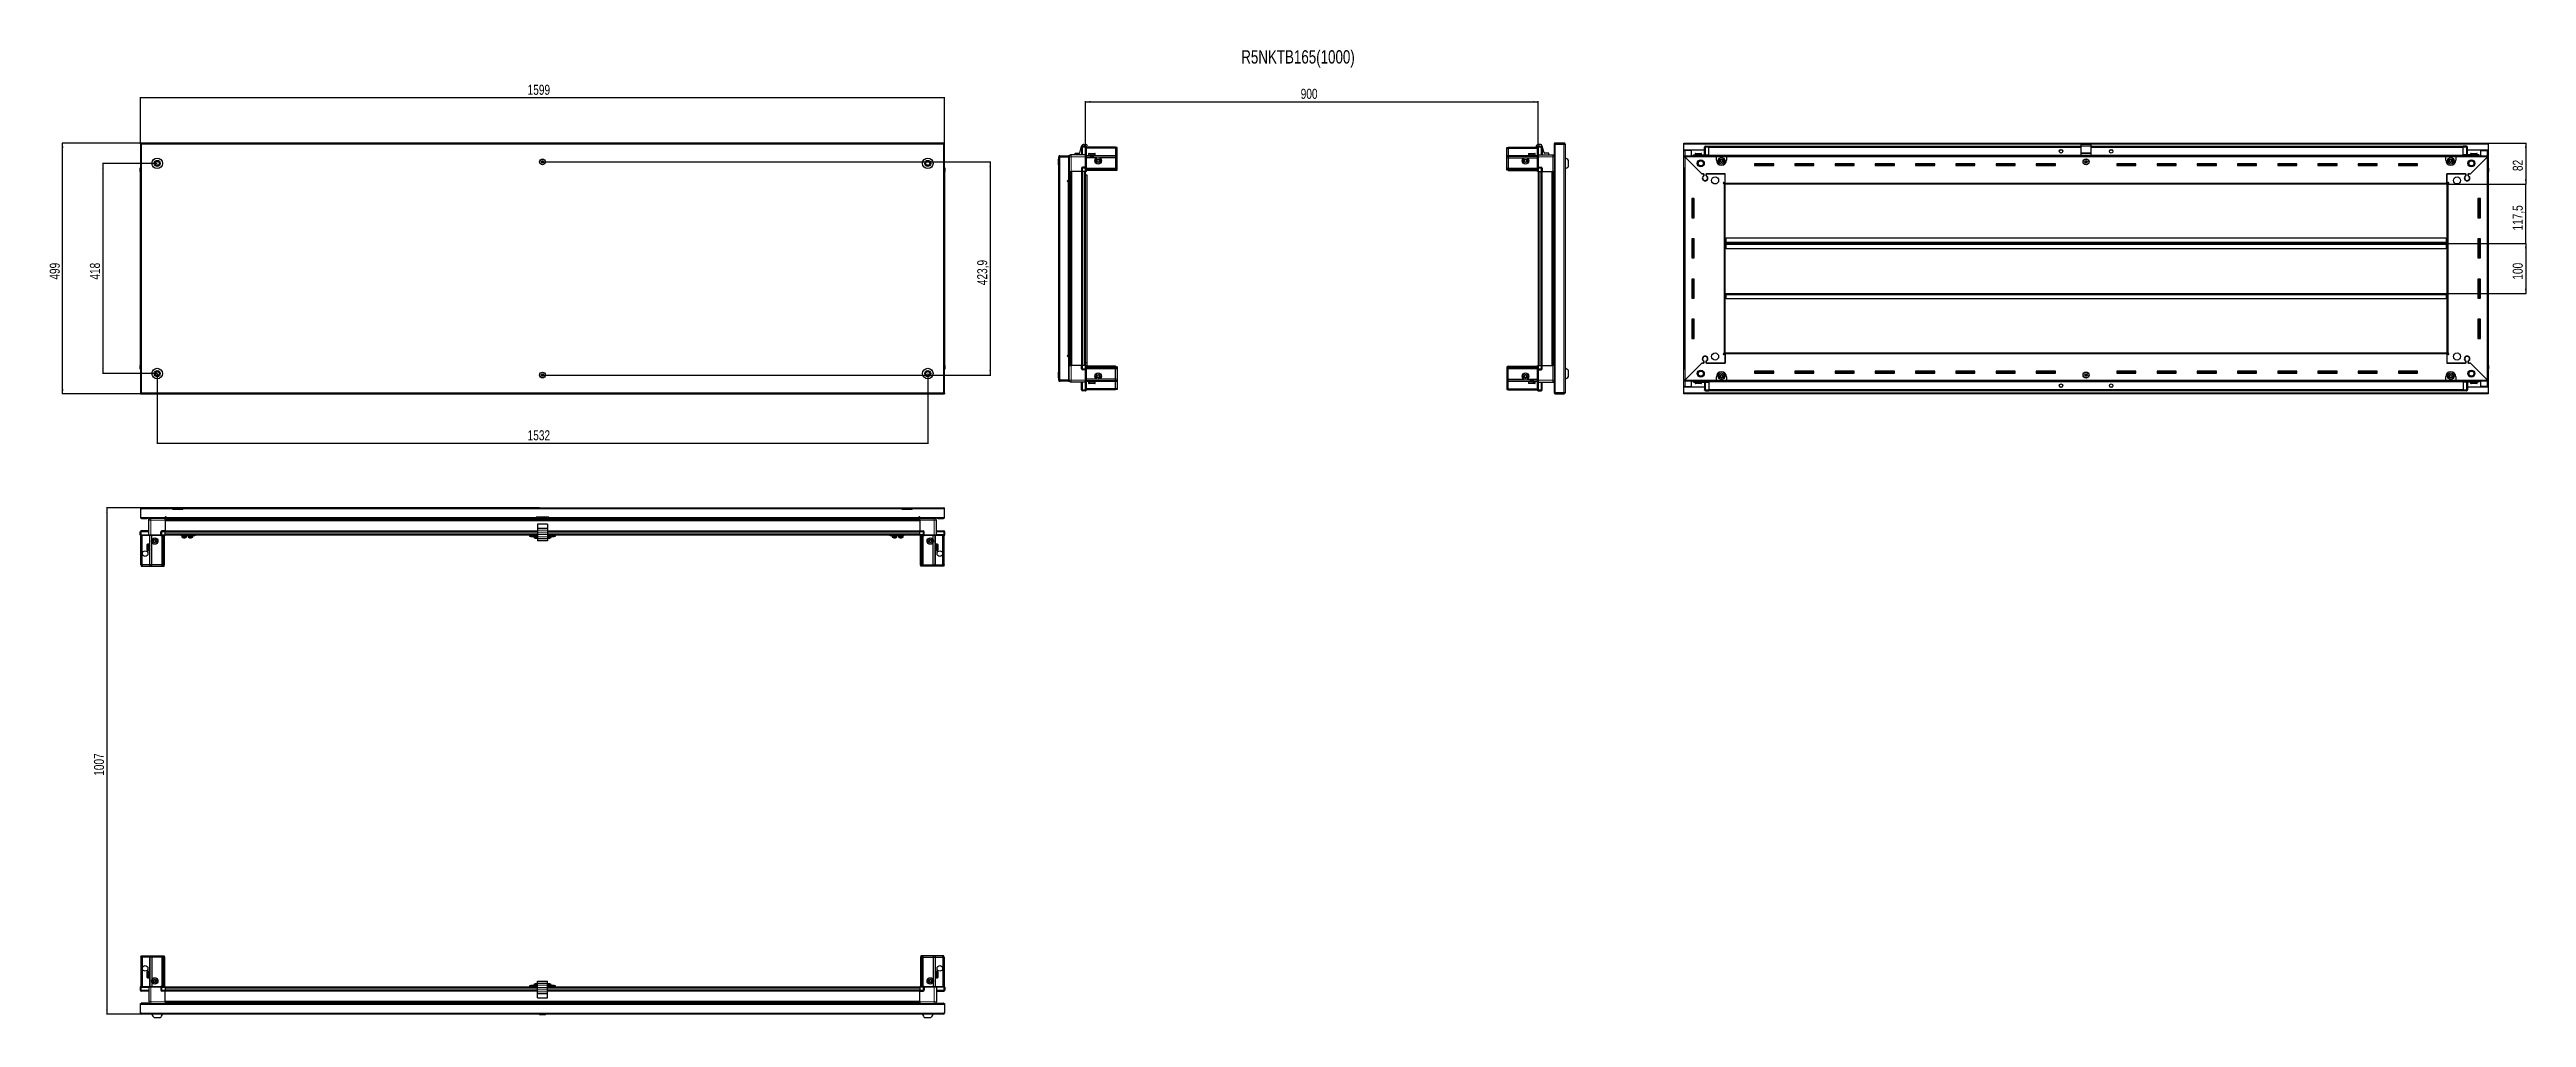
# Model space of a CAD drawing. Header units: millimetres. Extents: x 1132 to 6057, y -42 to 1882.
import ezdxf

# ---------------------------------------------------------------- set-up
doc = ezdxf.new("R2010")
doc.units = ezdxf.units.MM
doc.layers.add('FORMAT', color=7, linetype='Continuous')
doc.styles.add('SLDTEXTSTYLE0', font='TXT', dxfattribs={"width": 0.75})
doc.dimstyles.new('SLDDIMSTYLE0', dxfattribs={"dimtxt": 20, "dimasz": 10, "dimexe": 0, "dimexo": 0.0625, "dimgap": 5, "dimtad": 2, "dimdec": 1, "dimrnd": 1e-09, "dimzin": 12, "dimdsep": 46, "dimtxsty": 'SLDTEXTSTYLE0', "dimsah": 1, "dimcen": 0.09, "dimadec": 0, "dimazin": 3, "dimtfac": 1, "dimtofl": 0, "dimtmove": 0, "dimatfit": 3, "dimfxl": 0, "dimfrac": 2, "dimtolj": 1, "dimtzin": 12, "dimarcsym": 0})

msp = doc.modelspace()

# ---------------------------------------------------------------- texts
at = {"layer": 'FORMAT', "insert": (3501.71, 1881.04), "char_height": 26.4583, "attachment_point": 1, "style": 'SLDTEXTSTYLE0'}
msp.add_mtext('R5NKTB165(1000)', dxfattribs=at)

# ---------------------------------------------------------------- blocks, each defined once
blk = doc.blocks.new('_D')
at = {"layer": 'FORMAT'}
for p, q in [((1313, 1696.6), (1157.5, 1696.6)), ((1158.5, 1197.6), (1158.5, 1696.6)), ((1313, 1197.6), (1157.5, 1197.6))]:
    blk.add_line(p, q, dxfattribs=at)
for points in [[(1158.5, 1696.6), (1156.9, 1686.6), (1160, 1686.6)], [(1158.5, 1197.6), (1160, 1207.6), (1156.9, 1207.6)]]:
    blk.add_solid(points, dxfattribs=at)
at = {"layer": 'FORMAT', "insert": (1132.7, 1424.9), "char_height": 20, "attachment_point": 1, "rotation": 90, "style": 'SLDTEXTSTYLE0'}
blk.add_mtext('499', dxfattribs=at)
blk = doc.blocks.new('_D_1')
at = {"layer": 'FORMAT'}
for p, q in [((1313, 1696.6), (1313, 1787.6)), ((2912, 1786.6), (1313, 1786.6)), ((2912, 1696.6), (2912, 1787.6))]:
    blk.add_line(p, q, dxfattribs=at)
for points in [[(1313, 1786.6), (1323, 1785.1), (1323, 1788.1)], [(2912, 1786.6), (2902, 1788.1), (2902, 1785.1)]]:
    blk.add_solid(points, dxfattribs=at)
at = {"layer": 'FORMAT', "insert": (2082.9, 1812.4), "char_height": 20, "attachment_point": 1, "style": 'SLDTEXTSTYLE0'}
blk.add_mtext('1599', dxfattribs=at)
blk = doc.blocks.new('_D_2')
at = {"layer": 'FORMAT'}
for p, q in [((1346.5, 1238.1), (1346.5, 1098.6)), ((2878.5, 1238.1), (2878.5, 1098.6)), ((1346.5, 1099.6), (2878.5, 1099.6))]:
    blk.add_line(p, q, dxfattribs=at)
for points in [[(1346.5, 1099.6), (1356.5, 1098.1), (1356.5, 1101.1)], [(2878.5, 1099.6), (2868.5, 1101.1), (2868.5, 1098.1)]]:
    blk.add_solid(points, dxfattribs=at)
at = {"layer": 'FORMAT', "insert": (2082.9, 1125.4), "char_height": 20, "attachment_point": 1, "style": 'SLDTEXTSTYLE0'}
blk.add_mtext('1532', dxfattribs=at)
blk = doc.blocks.new('_D_3')
at = {"layer": 'FORMAT'}
for p, q in [((2112.5, 1659.1), (3003.5, 1659.1)), ((3002.5, 1659.1), (3002.5, 1235.3)), ((2112.5, 1235.3), (3003.5, 1235.3))]:
    blk.add_line(p, q, dxfattribs=at)
for points in [[(3002.5, 1659.1), (3001, 1649.1), (3004, 1649.1)], [(3002.5, 1235.3), (3004, 1245.3), (3001, 1245.3)]]:
    blk.add_solid(points, dxfattribs=at)
at = {"layer": 'FORMAT', "insert": (2976.7, 1413.9), "char_height": 20, "attachment_point": 1, "rotation": 90, "style": 'SLDTEXTSTYLE0'}
blk.add_mtext('423,9', dxfattribs=at)
blk = doc.blocks.new('_D_4')
at = {"layer": 'FORMAT'}
for p, q in [((1346.5, 1656.1), (1237.5, 1656.1)), ((1238.5, 1656.1), (1238.5, 1238.1)), ((1346.5, 1238.1), (1237.5, 1238.1))]:
    blk.add_line(p, q, dxfattribs=at)
for points in [[(1238.5, 1656.1), (1236.9, 1646.1), (1240, 1646.1)], [(1238.5, 1238.1), (1240, 1248.1), (1236.9, 1248.1)]]:
    blk.add_solid(points, dxfattribs=at)
at = {"layer": 'FORMAT', "insert": (1212.7, 1424.9), "char_height": 20, "attachment_point": 1, "rotation": 90, "style": 'SLDTEXTSTYLE0'}
blk.add_mtext('418', dxfattribs=at)
blk = doc.blocks.new('_D_5')
at = {"layer": 'FORMAT'}
for p, q in [((3192.1, 1640.1), (3192.1, 1779.6)), ((3192.1, 1778.6), (4092.1, 1778.6)), ((4092.1, 1640.1), (4092.1, 1779.6))]:
    blk.add_line(p, q, dxfattribs=at)
for points in [[(3192.1, 1778.6), (3202.1, 1777.1), (3202.1, 1780.1)], [(4092.1, 1778.6), (4082.1, 1780.1), (4082.1, 1777.1)]]:
    blk.add_solid(points, dxfattribs=at)
at = {"layer": 'FORMAT', "insert": (3619.9, 1804.4), "char_height": 20, "attachment_point": 1, "style": 'SLDTEXTSTYLE0'}
blk.add_mtext('900', dxfattribs=at)
blk = doc.blocks.new('_D_6')
at = {"layer": 'FORMAT'}
for p, q in [((5980.8, 1696.6), (6056.3, 1696.6)), ((6055.3, 1696.6), (6055.3, 1614.6)), ((5898.8, 1614.6), (6056.3, 1614.6))]:
    blk.add_line(p, q, dxfattribs=at)
for points in [[(6055.3, 1696.6), (6053.8, 1686.6), (6056.9, 1686.6)], [(6055.3, 1614.6), (6056.9, 1624.6), (6053.8, 1624.6)]]:
    blk.add_solid(points, dxfattribs=at)
at = {"layer": 'FORMAT', "insert": (6029.5, 1640.8), "char_height": 20, "attachment_point": 1, "rotation": 90, "style": 'SLDTEXTSTYLE0'}
blk.add_mtext('82', dxfattribs=at)
blk = doc.blocks.new('_D_7')
at = {"layer": 'FORMAT'}
for p, q in [((5898.8, 1614.6), (6056.3, 1614.6)), ((6055.3, 1497.1), (6055.3, 1614.6)), ((5897.8, 1497.1), (6056.3, 1497.1))]:
    blk.add_line(p, q, dxfattribs=at)
for points in [[(6055.3, 1614.6), (6053.8, 1604.6), (6056.9, 1604.6)], [(6055.3, 1497.1), (6056.9, 1507.1), (6053.8, 1507.1)]]:
    blk.add_solid(points, dxfattribs=at)
at = {"layer": 'FORMAT', "insert": (6029.5, 1522.6), "char_height": 20, "attachment_point": 1, "rotation": 90, "style": 'SLDTEXTSTYLE0'}
blk.add_mtext('117,5', dxfattribs=at)
blk = doc.blocks.new('_D_8')
at = {"layer": 'FORMAT'}
for p, q in [((5897.8, 1497.1), (6056.3, 1497.1)), ((6055.3, 1497.1), (6055.3, 1397.1)), ((5897.8, 1397.1), (6056.3, 1397.1))]:
    blk.add_line(p, q, dxfattribs=at)
for points in [[(6055.3, 1497.1), (6053.8, 1487.1), (6056.9, 1487.1)], [(6055.3, 1397.1), (6056.9, 1407.1), (6053.8, 1407.1)]]:
    blk.add_solid(points, dxfattribs=at)
at = {"layer": 'FORMAT', "insert": (6029.5, 1424.9), "char_height": 20, "attachment_point": 1, "rotation": 90, "style": 'SLDTEXTSTYLE0'}
blk.add_mtext('100', dxfattribs=at)
blk = doc.blocks.new('_D_9')
at = {"layer": 'FORMAT'}
for p, q in [((2106.7, 971.4), (1245.5, 971.4)), ((1246.5, 971.4), (1246.5, -35.6)), ((1315.1, -35.6), (1245.5, -35.6))]:
    blk.add_line(p, q, dxfattribs=at)
for points in [[(1246.5, 971.4), (1244.9, 961.4), (1248, 961.4)], [(1246.5, -35.6), (1248, -25.6), (1244.9, -25.6)]]:
    blk.add_solid(points, dxfattribs=at)
at = {"layer": 'FORMAT', "insert": (1220.7, 438.4), "char_height": 20, "attachment_point": 1, "rotation": 90, "style": 'SLDTEXTSTYLE0'}
blk.add_mtext('1007', dxfattribs=at)

# ---------------------------------------------------------------- dimensions: what is measured, and where the dimension line sits
at = {"layer": 'FORMAT'}
dim = msp.add_linear_dim(base=(1312.99, 1786.6), p1=(2911.99, 1696.6), p2=(1312.99, 1696.6), dimstyle='SLDDIMSTYLE0', dxfattribs=at)
dim.commit()
dim.dimension.update_dxf_attribs({"geometry": '_D_1', "text_midpoint": (2112.49, 1786.6), "dimtype": 160})
for base, p1, p2, angle, picture, middle in [((4092.11, 1778.6), (3192.11, 1640.1), (4092.11, 1640.1), 0, '_D_5', (3642.11, 1778.6)), ((1158.49, 1696.6), (1312.99, 1197.6), (1312.99, 1696.6), 90, '_D', (1158.49, 1447.1)), ((6055.33, 1614.6), (5980.83, 1696.6), (5898.83, 1614.6), 90, '_D_6', (6055.33, 1655.6)), ((1238.49, 1238.1), (1346.49, 1656.1), (1346.49, 1238.1), 90, '_D_4', (1238.49, 1447.1)), ((3002.48881076, 1235.25434732), (2112.48845386, 1659.10434732), (2112.48845386, 1235.25434732), 90, '_D_3', (3002.48881076, 1447.17934732)), ((6055.33, 1614.6), (5897.83, 1497.1), (5898.83, 1614.6), 90, '_D_7', (6055.33, 1555.85)), ((6055.33, 1397.1), (5897.83, 1497.1), (5897.83, 1397.1), 90, '_D_8', (6055.33, 1447.1)), ((2878.49, 1099.6), (1346.49, 1238.1), (2878.49, 1238.1), 0, '_D_2', (2112.49, 1099.6)), ((1246.49, -35.56), (2106.7, 971.44), (1315.09, -35.56), 90, '_D_9', (1246.49, 467.94))]:
    dim = msp.add_linear_dim(base=base, p1=p1, p2=p2, angle=angle, dimstyle='SLDDIMSTYLE0', dxfattribs=at)
    dim.commit()
    dim.dimension.update_dxf_attribs({"geometry": picture, "text_midpoint": middle, "dimtype": 160})

# ---------------------------------------------------------------- linework, layer by layer
at = {"color": 7, "linetype": 'Continuous', "lineweight": 25}
for p, q in [((1312.99, 1695.1), (1312.99, 1696.6)), ((1315.09, 1696.6), (1312.99, 1696.6)), ((1312.99, 1695.1), (1315.09, 1695.1)), ((1312.99, 1695.1), (1312.99, 1694.5)), ((1312.99, 1694.5), (1312.99, 1199.7)), ((1312.99, 1694.5), (1315.09, 1694.5)), ((2909.89, 1696.6), (1315.09, 1696.6)), ((1315.09, 1696.6), (1315.09, 1694.5)), ((2909.89, 1694.5), (2909.89, 1696.6)), ((2911.99, 1696.6), (2909.89, 1696.6)), ((2909.89, 1695.1), (2911.99, 1695.1)), ((2909.89, 1694.5), (2911.99, 1694.5)), ((2911.99, 1695.1), (2911.99, 1696.6)), ((2911.99, 1694.5), (2911.99, 1695.1)), ((2911.99, 1199.7), (2911.99, 1694.5)), ((3171.31, 1673.1), (3171.31, 1676.1)), ((3171.31, 1676.1), (3179.03, 1676.1)), ((3180.48, 1677.19), (3184.25, 1690.34)), ((3184.26, 1688.1), (3184.26, 1673.1)), ((3192.26, 1690.1), (3186.26, 1690.1)), ((3188.57, 1693.6), (3191.8, 1693.6)), ((3192.26, 1690.1), (3192.59, 1690.1)), ((3192.26, 1690.1), (3192.26, 1688.1)), ((3192.26, 1673.3), (3192.26, 1688.1)), ((3192.26, 1673.3), (3192.26, 1688.1)), ((3193.46, 1689.6), (3192.59, 1690.1)), ((3193.46, 1688.1), (3193.46, 1689.6)), ((3251.76, 1688.6), (3193.46, 1688.6)), ((3193.46, 1688.1), (3193.46, 1673.3)), ((3251.76, 1686.1), (3193.46, 1686.1)), ((3196.12, 1690.34), (3196.62, 1688.6)), ((3198.26, 1675), (3198.26, 1672.6)), ((3199.06, 1675.8), (3206.23, 1675.8)), ((3206.23, 1675.8), (3210.46, 1675.8)), ((3211.26, 1672.6), (3211.26, 1675)), ((3251.76, 1688.6), (3251.76, 1686.1)), ((3254.76, 1687.8), (3251.76, 1688.6)), ((3251.76, 1686.1), (3251.76, 1671.6)), ((3254.76, 1685.95), (3251.76, 1686.1)), ((3254.76, 1685.95), (3254.76, 1687.8)), ((3254.76, 1671.6), (3254.76, 1685.95)), ((4029.46, 1687.8), (4032.46, 1688.6)), ((4029.46, 1685.95), (4029.46, 1687.8)), ((4029.46, 1685.95), (4032.46, 1686.1)), ((4029.46, 1671.6), (4029.46, 1685.95)), ((4032.46, 1688.6), (4032.46, 1686.1)), ((4032.46, 1688.6), (4090.76, 1688.6)), ((4032.46, 1686.1), (4032.46, 1671.6)), ((4032.46, 1686.1), (4090.76, 1686.1)), ((4072.96, 1675), (4072.96, 1672.1)), ((4073.76, 1675.8), (4085.16, 1675.8)), ((4085.96, 1672.1), (4085.96, 1675)), ((4088.09, 1690.34), (4087.59, 1688.6)), ((4091.62, 1690.1), (4090.76, 1689.6)), ((4090.76, 1689.6), (4090.76, 1688.1)), ((4090.76, 1673.3), (4090.76, 1688.1)), ((4091.96, 1690.1), (4091.62, 1690.1)), ((4091.96, 1688.1), (4091.96, 1690.1)), ((4091.96, 1690.1), (4097.96, 1690.1)), ((4091.96, 1688.1), (4091.96, 1673.3)), ((4095.64, 1693.6), (4092.42, 1693.6)), ((4099.96, 1688.1), (4099.96, 1673.1)), ((4103.74, 1677.19), (4099.97, 1690.34)), ((4112.91, 1676.1), (4105.18, 1676.1)), ((4112.91, 1673.1), (4112.91, 1676.1)), ((4123.86, 1681.6), (4123.86, 1212.6)), ((4123.86, 1681.6), (4125.96, 1681.6)), ((4123.96, 1694.5), (4123.96, 1682.1)), ((4123.96, 1682.1), (4125.46, 1682.1)), ((4125.46, 1694.5), (4125.46, 1682.1)), ((4125.96, 1681.6), (4125.96, 1694.5)), ((4125.96, 1694.5), (4143.36, 1694.5)), ((4143.36, 1696.6), (4126.06, 1696.6)), ((4143.36, 1695.1), (4126.06, 1695.1)), ((4143.36, 1695.1), (4143.36, 1696.6)), ((4143.36, 1694.5), (4145.46, 1694.5)), ((4145.46, 1694.5), (4145.46, 1199.7)), ((4381.83, 1696.6), (5980.83, 1696.6)), ((4381.83, 1694.5), (4381.83, 1696.6)), ((4381.83, 1682.1), (4381.83, 1694.5)), ((4422.83, 1682.1), (4381.83, 1682.1)), ((4381.83, 1681.6), (4381.83, 1682.1)), ((4381.83, 1681.6), (4383.93, 1681.6)), ((4381.83, 1671.35), (4381.83, 1681.6)), ((4383.33, 1681.6), (4383.33, 1682.1)), ((4396.83, 1681.6), (4383.93, 1681.6)), ((4396.83, 1671.35), (4396.83, 1681.6)), ((4403.83, 1675), (4403.83, 1673.1)), ((4404.63, 1675.8), (4416.03, 1675.8)), ((4416.83, 1673.1), (4416.83, 1675)), ((4422.83, 1673.1), (4422.83, 1688.1)), ((4423.5, 1689.6), (4423.5, 1689.6)), ((4424.83, 1690.1), (4431.33, 1690.1)), ((4424.83, 1690.1), (4431.33, 1690.1)), ((4431.33, 1690.1), (4431.33, 1690.1)), ((4431.33, 1690.1), (4431.33, 1690.1)), ((4431.33, 1690.1), (4431.33, 1688.1)), ((5171.33, 1689.95), (4431.33, 1689.95)), ((4431.33, 1673.1), (4431.33, 1688.1)), ((5134.2, 1682.1), (5128.45, 1682.1)), ((5171.33, 1693.6), (5191.33, 1693.6)), ((5171.33, 1690.34), (5171.33, 1693.6)), ((5171.33, 1677.19), (5171.33, 1690.34)), ((5171.33, 1676.1), (5171.33, 1677.19)), ((5171.33, 1676.1), (5191.33, 1676.1)), ((5171.33, 1672.6), (5171.33, 1676.1)), ((5191.33, 1690.34), (5191.33, 1693.6)), ((5191.33, 1677.19), (5191.33, 1690.34)), ((5931.33, 1689.95), (5191.33, 1689.95)), ((5191.33, 1676.1), (5191.33, 1677.19)), ((5191.33, 1672.6), (5191.33, 1676.1)), ((5234.2, 1682.1), (5228.45, 1682.1)), ((5931.33, 1690.1), (5931.33, 1690.1)), ((5937.83, 1690.1), (5931.33, 1690.1)), ((5937.83, 1690.1), (5931.33, 1690.1)), ((5931.33, 1690.1), (5931.33, 1688.1)), ((5931.33, 1673.1), (5931.33, 1688.1)), ((5939.83, 1688.1), (5939.83, 1688.1)), ((5939.83, 1673.1), (5939.83, 1688.1)), ((5980.83, 1682.1), (5939.83, 1682.1)), ((5945.83, 1675), (5945.83, 1673.1)), ((5946.63, 1675.8), (5958.03, 1675.8)), ((5958.83, 1673.1), (5958.83, 1675)), ((5965.83, 1671.35), (5965.83, 1681.6)), ((5965.83, 1681.6), (5978.73, 1681.6)), ((5978.73, 1681.6), (5980.83, 1681.6)), ((5979.33, 1681.6), (5979.33, 1682.1)), ((5980.83, 1696.6), (5980.83, 1694.5)), ((5980.83, 1694.5), (5980.83, 1682.1)), ((5980.83, 1681.6), (5980.83, 1682.1)), ((5980.83, 1681.6), (5980.83, 1671.35)), ((1312.49, 1646.6), (1312.49, 1640.1)), ((1312.49, 1640.1), (1312.49, 1646.6)), ((1312.49, 1640.1), (1312.49, 1640.1)), ((1312.99, 1640.1), (1312.49, 1640.1)), ((1312.64, 1640.1), (1312.64, 1254.1)), ((2911.99, 1647.93), (2911.99, 1647.93)), ((2911.99, 1640.1), (2912.49, 1640.1)), ((2912.34, 1254.1), (2912.34, 1640.1)), ((2912.49, 1646.6), (2912.49, 1640.1)), ((2912.49, 1640.1), (2912.49, 1646.6)), ((2912.49, 1640.1), (2912.49, 1640.1)), ((2912.49, 1640.1), (2912.49, 1640.1)), ((3138.76, 1664.74), (3138.46, 1664.74)), ((3138.46, 1653.17), (3138.46, 1664.74)), ((3138.46, 1653.17), (3138.76, 1653.17)), ((3140.26, 1669.25), (3138.76, 1669.25)), ((3138.76, 1668.75), (3138.76, 1669.25)), ((3138.76, 1225.45), (3138.76, 1668.75)), ((3140.86, 1669.85), (3140.86, 1671.35)), ((3140.86, 1671.35), (3141.76, 1671.35)), ((3140.86, 1669.85), (3141.76, 1669.85)), ((3140.86, 1669.35), (3158.26, 1669.35)), ((3141.76, 1669.85), (3141.76, 1671.35)), ((3141.76, 1671.35), (3158.26, 1671.35)), ((3141.76, 1669.85), (3158.26, 1669.85)), ((3158.26, 1669.85), (3158.26, 1671.35)), ((3159.76, 1669.35), (3158.26, 1669.35)), ((3158.26, 1669.35), (3158.26, 1621.85)), ((3158.26, 1642.85), (3159.76, 1642.85)), ((3159.76, 1640.1), (3158.26, 1640.1)), ((3159.76, 1669.1), (3159.76, 1640.1)), ((3160.41, 1254.1), (3160.41, 1640.1)), ((3162.2, 1640.1), (3162.2, 1254.1)), ((3162.23, 1640.1), (3162.23, 1254.1)), ((3192.26, 1673.1), (3163.26, 1673.1)), ((3184.26, 1640.1), (3163.26, 1640.1)), ((3184.26, 1646.6), (3184.26, 1640.1)), ((3184.26, 1640.1), (3186.26, 1640.1)), ((3184.91, 1254.1), (3184.91, 1640.1)), ((3192.26, 1648.6), (3186.26, 1648.6)), ((3192.26, 1640.1), (3186.26, 1640.1)), ((3192.11, 1254.1), (3192.11, 1640.1)), ((3192.11, 1633.1), (3194.61, 1633.1)), ((3192.26, 1673.1), (3192.26, 1673.3)), ((3192.26, 1673.1), (3193.46, 1673.1)), ((3192.26, 1669.1), (3192.26, 1673.1)), ((3192.26, 1648.8), (3192.26, 1669.1)), ((3192.26, 1648.6), (3192.26, 1648.8)), ((3192.26, 1648.6), (3192.26, 1646.6)), ((3192.26, 1648.6), (3193.46, 1648.6)), ((3192.26, 1640.1), (3192.26, 1646.6)), ((3192.26, 1640.1), (3192.26, 1646.6)), ((3192.26, 1640.1), (3192.59, 1640.1)), ((3192.26, 1640.1), (3192.26, 1640.1)), ((3192.59, 1640.1), (3192.59, 1646.6)), ((3193.46, 1640.1), (3192.59, 1640.1)), ((3192.59, 1640.1), (3192.59, 1640.1)), ((3193.46, 1673.3), (3193.46, 1673.1)), ((3193.46, 1673.1), (3193.46, 1669.1)), ((3251.76, 1670.6), (3193.46, 1670.6)), ((3193.46, 1669.1), (3193.46, 1648.8)), ((3214.76, 1667.1), (3193.46, 1667.1)), ((3193.46, 1648.8), (3193.46, 1648.6)), ((3193.46, 1647.93), (3193.46, 1648.6)), ((3193.46, 1647.93), (3193.46, 1640.1)), ((3251.76, 1645.6), (3193.46, 1645.6)), ((3251.76, 1644.6), (3193.46, 1644.6)), ((3251.76, 1643.1), (3193.46, 1643.1)), ((3251.76, 1641.6), (3193.46, 1641.6)), ((3194.61, 1633.1), (3194.61, 1259.6)), ((3198.26, 1672.6), (3198.26, 1672.1)), ((3198.26, 1672.1), (3198.39, 1672.1)), ((3198.58, 1672.6), (3198.39, 1672.6)), ((3198.39, 1672.6), (3198.39, 1672.1)), ((3198.39, 1672.1), (3198.58, 1672.1)), ((3198.58, 1672.6), (3198.58, 1672.1)), ((3198.58, 1672.1), (3199.11, 1672.1)), ((3199.51, 1672.6), (3199.11, 1672.6)), ((3199.11, 1672.6), (3199.11, 1672.1)), ((3199.11, 1672.1), (3199.51, 1672.1)), ((3199.51, 1672.6), (3199.51, 1672.1)), ((3199.51, 1672.1), (3200.38, 1672.1)), ((3200.36, 1672.1), (3200.36, 1672)), ((3200.36, 1672), (3209.16, 1672)), ((3200.95, 1672.6), (3200.38, 1672.6)), ((3200.38, 1672.6), (3200.38, 1672.1)), ((3200.38, 1672.1), (3200.95, 1672.1)), ((3200.76, 1671.6), (3201.45, 1671.12)), ((3200.76, 1671.6), (3205.79, 1671.6)), ((3201.45, 1671.12), (3200.76, 1670.64)), ((3200.76, 1670.64), (3200.76, 1670.6)), ((3200.76, 1670.64), (3205.79, 1670.64)), ((3200.95, 1672.6), (3200.95, 1672.1)), ((3200.95, 1672.1), (3202.08, 1672.1)), ((3201.45, 1671.12), (3205.61, 1671.12)), ((3202.77, 1672.6), (3202.08, 1672.6)), ((3202.08, 1672.6), (3202.08, 1672.1)), ((3202.08, 1672.1), (3202.77, 1672.1)), ((3202.77, 1672.6), (3202.77, 1672.1)), ((3202.77, 1672.1), (3204.04, 1672.1)), ((3204.78, 1672.6), (3204.04, 1672.6)), ((3204.04, 1672.6), (3204.04, 1672.1)), ((3204.04, 1672.1), (3204.27, 1672.1)), ((3204.27, 1672.6), (3204.27, 1672.1)), ((3204.77, 1672.6), (3204.77, 1672.1)), ((3204.77, 1672.1), (3204.78, 1672.1)), ((3204.78, 1672.6), (3204.78, 1672.1)), ((3204.78, 1672.1), (3206.07, 1672.1)), ((3205.61, 1671.12), (3208.07, 1671.12)), ((3205.79, 1671.6), (3208.76, 1671.6)), ((3205.79, 1670.64), (3208.76, 1670.64)), ((3206.79, 1672.6), (3206.07, 1672.6)), ((3206.07, 1672.6), (3206.07, 1672.1)), ((3206.13, 1672.6), (3206.13, 1672.1)), ((3206.13, 1672.1), (3206.79, 1672.1)), ((3206.79, 1672.6), (3206.79, 1672.1)), ((3206.79, 1672.1), (3207.97, 1672.1)), ((3208.59, 1672.6), (3207.97, 1672.6)), ((3207.97, 1672.6), (3207.97, 1672.1)), ((3207.97, 1672.1), (3208.59, 1672.1)), ((3208.07, 1671.12), (3208.76, 1671.6)), ((3208.76, 1670.64), (3208.07, 1671.12)), ((3208.59, 1672.6), (3208.59, 1672.1)), ((3208.59, 1672.1), (3209.56, 1672.1)), ((3208.76, 1670.6), (3208.76, 1670.64)), ((3209.16, 1672), (3209.16, 1672.1)), ((3210.03, 1672.6), (3209.56, 1672.6)), ((3209.56, 1672.6), (3209.56, 1672.1)), ((3209.56, 1672.1), (3210.03, 1672.1)), ((3210.03, 1672.6), (3210.03, 1672.1)), ((3210.03, 1672.1), (3210.68, 1672.1)), ((3210.95, 1672.6), (3210.68, 1672.6)), ((3210.68, 1672.6), (3210.68, 1672.1)), ((3210.68, 1672.1), (3210.95, 1672.1)), ((3210.95, 1672.6), (3210.95, 1672.1)), ((3210.95, 1672.1), (3211.22, 1672.1)), ((3211.26, 1672.6), (3211.22, 1672.6)), ((3211.22, 1672.6), (3211.22, 1672.1)), ((3211.22, 1672.1), (3211.26, 1672.1)), ((3211.26, 1672.6), (3211.26, 1672.1)), ((3251.76, 1667.1), (3219.76, 1667.1)), ((3251.76, 1671.6), (3251.76, 1670.6)), ((3251.76, 1670.6), (3251.76, 1667.1)), ((3254.76, 1669.8), (3251.76, 1670.6)), ((3251.76, 1667.1), (3251.76, 1646.6)), ((3251.76, 1667.1), (3254.76, 1666.77)), ((3251.76, 1646.6), (3251.76, 1645.6)), ((3251.76, 1645.6), (3251.76, 1644.6)), ((3251.76, 1645.6), (3254.76, 1644.8)), ((3251.76, 1644.6), (3251.76, 1643.1)), ((3251.76, 1644.6), (3254.76, 1644.06)), ((3251.76, 1643.1), (3254.76, 1643.56)), ((3251.76, 1643.1), (3251.76, 1641.6)), ((3251.76, 1641.6), (3254.76, 1642.41)), ((3254.76, 1669.8), (3254.76, 1671.6)), ((3254.76, 1666.77), (3254.76, 1669.8)), ((3254.76, 1646.6), (3254.76, 1666.77)), ((3254.76, 1644.8), (3254.76, 1646.6)), ((3254.76, 1644.06), (3254.76, 1644.8)), ((3254.76, 1643.56), (3254.76, 1644.06)), ((3254.76, 1642.41), (3254.76, 1643.56)), ((4029.46, 1669.8), (4029.46, 1671.6)), ((4029.46, 1669.8), (4032.46, 1670.6)), ((4029.46, 1666.77), (4029.46, 1669.8)), ((4032.46, 1667.1), (4029.46, 1666.77)), ((4029.46, 1646.6), (4029.46, 1666.77)), ((4029.46, 1644.8), (4029.46, 1646.6)), ((4032.46, 1645.6), (4029.46, 1644.8)), ((4029.46, 1644.06), (4029.46, 1644.8)), ((4032.46, 1644.6), (4029.46, 1644.06)), ((4029.46, 1643.56), (4029.46, 1644.06)), ((4032.46, 1643.1), (4029.46, 1643.56)), ((4029.46, 1642.41), (4029.46, 1643.56)), ((4032.46, 1641.6), (4029.46, 1642.41)), ((4032.46, 1671.6), (4032.46, 1670.6)), ((4032.46, 1670.6), (4032.46, 1667.1)), ((4032.46, 1670.6), (4090.76, 1670.6)), ((4032.46, 1667.1), (4032.46, 1646.6)), ((4032.46, 1667.1), (4064.46, 1667.1)), ((4032.46, 1646.6), (4032.46, 1645.6)), ((4032.46, 1645.6), (4032.46, 1644.6)), ((4032.46, 1645.6), (4090.76, 1645.6)), ((4032.46, 1644.6), (4090.76, 1644.6)), ((4032.46, 1644.6), (4032.46, 1643.1)), ((4032.46, 1643.1), (4032.46, 1641.6)), ((4032.46, 1643.1), (4090.76, 1643.1)), ((4032.46, 1641.6), (4090.76, 1641.6)), ((4069.46, 1667.1), (4090.76, 1667.1)), ((4072.96, 1672.1), (4072.99, 1672.1)), ((4073.11, 1672.6), (4072.99, 1672.6)), ((4072.99, 1672.6), (4072.99, 1672.1)), ((4072.99, 1672.1), (4073.11, 1672.1)), ((4073.11, 1672.6), (4073.11, 1672.1)), ((4073.11, 1672.1), (4073.52, 1672.1)), ((4073.86, 1672.6), (4073.52, 1672.6)), ((4073.52, 1672.6), (4073.52, 1672.1)), ((4073.52, 1672.1), (4073.86, 1672.1)), ((4073.86, 1672.6), (4073.86, 1672.1)), ((4073.86, 1672.1), (4074.64, 1672.1)), ((4075.16, 1672.6), (4074.64, 1672.6)), ((4074.64, 1672.6), (4074.64, 1672.1)), ((4074.64, 1672.1), (4075.16, 1672.1)), ((4075.06, 1672.1), (4075.06, 1672)), ((4075.06, 1672), (4083.86, 1672)), ((4075.16, 1672.6), (4075.16, 1672.1)), ((4075.16, 1672.1), (4076.22, 1672.1)), ((4075.46, 1671.6), (4076.15, 1671.12)), ((4075.46, 1671.6), (4083.46, 1671.6)), ((4076.15, 1671.12), (4075.46, 1670.64)), ((4075.46, 1670.64), (4075.46, 1670.6)), ((4075.46, 1670.64), (4083.46, 1670.64)), ((4076.15, 1671.12), (4082.77, 1671.12)), ((4076.88, 1672.6), (4076.22, 1672.6)), ((4076.22, 1672.6), (4076.22, 1672.1)), ((4076.22, 1672.1), (4076.88, 1672.1)), ((4076.88, 1672.6), (4076.88, 1672.1)), ((4076.88, 1672.1), (4078.12, 1672.1)), ((4078.85, 1672.6), (4078.12, 1672.6)), ((4078.12, 1672.6), (4078.12, 1672.1)), ((4078.12, 1672.1), (4078.55, 1672.1)), ((4078.55, 1672.6), (4078.55, 1672.1)), ((4078.85, 1672.6), (4078.85, 1672.1)), ((4078.85, 1672.1), (4080.15, 1672.1)), ((4080.88, 1672.6), (4080.15, 1672.6)), ((4080.15, 1672.6), (4080.15, 1672.1)), ((4080.42, 1672.6), (4080.42, 1672.1)), ((4080.42, 1672.1), (4080.88, 1672.1)), ((4080.88, 1672.6), (4080.88, 1672.1)), ((4080.88, 1672.1), (4082.11, 1672.1)), ((4082.77, 1672.6), (4082.11, 1672.6)), ((4082.11, 1672.6), (4082.11, 1672.1)), ((4082.11, 1672.1), (4082.77, 1672.1)), ((4082.77, 1672.6), (4082.77, 1672.1)), ((4082.77, 1672.1), (4083.82, 1672.1)), ((4082.77, 1671.12), (4083.46, 1671.6)), ((4083.46, 1670.64), (4082.77, 1671.12)), ((4083.46, 1670.6), (4083.46, 1670.64)), ((4084.34, 1672.6), (4083.82, 1672.6)), ((4083.82, 1672.6), (4083.82, 1672.1)), ((4083.82, 1672.1), (4084.34, 1672.1)), ((4083.86, 1672), (4083.86, 1672.1)), ((4084.34, 1672.6), (4084.34, 1672.1)), ((4084.34, 1672.1), (4085.09, 1672.1)), ((4085.42, 1672.6), (4085.09, 1672.6)), ((4085.09, 1672.6), (4085.09, 1672.1)), ((4085.09, 1672.1), (4085.42, 1672.1)), ((4085.42, 1672.6), (4085.42, 1672.1)), ((4085.42, 1672.1), (4085.82, 1672.1)), ((4085.93, 1672.6), (4085.82, 1672.6)), ((4085.82, 1672.6), (4085.82, 1672.1)), ((4085.82, 1672.1), (4085.93, 1672.1)), ((4085.93, 1672.6), (4085.93, 1672.1)), ((4085.93, 1672.1), (4085.96, 1672.1)), ((4090.76, 1673.1), (4090.76, 1673.3)), ((4091.96, 1673.1), (4090.76, 1673.1)), ((4090.76, 1669.1), (4090.76, 1673.1)), ((4090.76, 1648.8), (4090.76, 1669.1)), ((4090.76, 1648.6), (4090.76, 1648.8)), ((4091.96, 1648.6), (4090.76, 1648.6)), ((4090.76, 1648.6), (4090.76, 1647.93)), ((4090.76, 1640.1), (4090.76, 1647.93)), ((4091.62, 1640.1), (4090.76, 1640.1)), ((4091.62, 1646.6), (4091.62, 1640.1)), ((4091.96, 1640.1), (4091.62, 1640.1)), ((4091.96, 1673.3), (4091.96, 1673.1)), ((4091.96, 1673.1), (4091.96, 1669.1)), ((4091.96, 1673.1), (4120.96, 1673.1)), ((4091.96, 1669.1), (4091.96, 1648.8)), ((4091.96, 1648.8), (4091.96, 1648.6)), ((4091.96, 1646.6), (4091.96, 1648.6)), ((4091.96, 1648.6), (4097.96, 1648.6)), ((4091.96, 1646.6), (4091.96, 1648.6)), ((4091.96, 1646.6), (4091.96, 1640.1)), ((4091.96, 1640.1), (4097.96, 1640.1)), ((4092.11, 1640.1), (4092.11, 1254.1)), ((4099.96, 1640.1), (4097.96, 1640.1)), ((4099.31, 1640.1), (4099.31, 1254.1)), ((4099.96, 1646.6), (4099.96, 1640.1)), ((4099.96, 1640.1), (4120.96, 1640.1)), ((4121.98, 1254.1), (4121.98, 1640.1)), ((4122.02, 1254.1), (4122.02, 1640.1)), ((4123.81, 1640.1), (4123.81, 1254.1)), ((4152.06, 1650.1), (4152.06, 1662.1)), ((4381.33, 1646.6), (4381.33, 1640.1)), ((4381.33, 1640.1), (4381.33, 1646.6)), ((4381.33, 1640.1), (4381.33, 1640.1)), ((4381.83, 1640.1), (4381.33, 1640.1)), ((4381.48, 1640.1), (4381.48, 1254.1)), ((4381.83, 1669.85), (4381.83, 1671.35)), ((4381.83, 1671.35), (4382.83, 1671.35)), ((4381.83, 1669.35), (4381.83, 1669.85)), ((4381.83, 1669.85), (4382.83, 1669.85)), ((4381.83, 1224.85), (4381.83, 1669.35)), ((4383.33, 1669.35), (4381.83, 1669.35)), ((4382.83, 1669.85), (4382.83, 1671.35)), ((4382.83, 1671.35), (4446.33, 1671.35)), ((4383.43, 1669.25), (4417.33, 1635.35)), ((4418.03, 1634.65), (4383.93, 1668.75)), ((4402.33, 1673.1), (4431.33, 1673.1)), ((4417.33, 1635.35), (4421.53, 1635.35)), ((4418.73, 1635.35), (4418.03, 1634.65)), ((4420.83, 1635.35), (4418.73, 1635.35)), ((4420.83, 1635.35), (4420.83, 1631.46)), ((4421.53, 1635.35), (4421.53, 1631.07)), ((4426.13, 1635.35), (4463.83, 1635.35)), ((4426.13, 1631.07), (4426.13, 1635.35)), ((4426.83, 1631.46), (4426.83, 1635.35)), ((4463.83, 1635.35), (4426.83, 1635.35)), ((4431.25, 1671.35), (4431.33, 1673.07)), ((4431.33, 1673.1), (4431.33, 1672.6)), ((4431.33, 1671.95), (5931.33, 1671.95)), ((4446.33, 1669.25), (4446.33, 1671.35)), ((4446.33, 1671.35), (4466.33, 1671.35)), ((4446.33, 1669.85), (4466.33, 1669.85)), ((4446.33, 1662.35), (4446.33, 1669.25)), ((4463.83, 1616.7), (4463.83, 1635.35)), ((4463.83, 1618.1), (4463.83, 1635.35)), ((4466.33, 1671.35), (4466.33, 1669.25)), ((4466.33, 1671.35), (5896.33, 1671.35)), ((4466.33, 1669.25), (4466.33, 1662.35)), ((4560.33, 1655.1), (4522.33, 1655.1)), ((4522.33, 1655.1), (4522.33, 1651.6)), ((4560.33, 1652.35), (4522.33, 1652.35)), ((4522.33, 1651.6), (4560.33, 1651.6)), ((4560.33, 1651.6), (4560.33, 1655.1)), ((4640.33, 1655.1), (4602.33, 1655.1)), ((4602.33, 1655.1), (4602.33, 1651.6)), ((4640.33, 1652.35), (4602.33, 1652.35)), ((4602.33, 1651.6), (4640.33, 1651.6)), ((4640.33, 1651.6), (4640.33, 1655.1)), ((4720.33, 1655.1), (4682.33, 1655.1)), ((4682.33, 1655.1), (4682.33, 1651.6)), ((4720.33, 1652.35), (4682.33, 1652.35)), ((4682.33, 1651.6), (4720.33, 1651.6)), ((4720.33, 1651.6), (4720.33, 1655.1)), ((4800.33, 1655.1), (4762.33, 1655.1)), ((4762.33, 1655.1), (4762.33, 1651.6)), ((4800.33, 1652.35), (4762.33, 1652.35)), ((4762.33, 1651.6), (4800.33, 1651.6)), ((4800.33, 1651.6), (4800.33, 1655.1)), ((4880.33, 1655.1), (4842.33, 1655.1)), ((4842.33, 1655.1), (4842.33, 1651.6)), ((4880.33, 1652.35), (4842.33, 1652.35)), ((4842.33, 1651.6), (4880.33, 1651.6)), ((4880.33, 1651.6), (4880.33, 1655.1)), ((4960.33, 1655.1), (4922.33, 1655.1)), ((4922.33, 1655.1), (4922.33, 1651.6)), ((4960.33, 1652.35), (4922.33, 1652.35)), ((4922.33, 1651.6), (4960.33, 1651.6)), ((4960.33, 1651.6), (4960.33, 1655.1)), ((5040.33, 1655.1), (5002.33, 1655.1)), ((5002.33, 1655.1), (5002.33, 1651.6)), ((5040.33, 1652.35), (5002.33, 1652.35)), ((5002.33, 1651.6), (5040.33, 1651.6)), ((5040.33, 1651.6), (5040.33, 1655.1)), ((5120.33, 1655.1), (5082.33, 1655.1)), ((5082.33, 1655.1), (5082.33, 1651.6)), ((5120.33, 1652.35), (5082.33, 1652.35)), ((5082.33, 1651.6), (5120.33, 1651.6)), ((5120.33, 1651.6), (5120.33, 1655.1)), ((5171.33, 1672.6), (5191.33, 1672.6)), ((5175.33, 1672.6), (5175.33, 1671.95)), ((5177.83, 1671.95), (5177.83, 1672.6)), ((5184.83, 1671.95), (5184.83, 1672.6)), ((5187.33, 1671.95), (5187.33, 1672.6)), ((5280.33, 1655.1), (5242.33, 1655.1)), ((5242.33, 1655.1), (5242.33, 1651.6)), ((5280.33, 1652.35), (5242.33, 1652.35)), ((5242.33, 1651.6), (5280.33, 1651.6)), ((5280.33, 1651.6), (5280.33, 1655.1)), ((5360.33, 1655.1), (5322.33, 1655.1)), ((5322.33, 1655.1), (5322.33, 1651.6)), ((5360.33, 1652.35), (5322.33, 1652.35)), ((5322.33, 1651.6), (5360.33, 1651.6)), ((5360.33, 1651.6), (5360.33, 1655.1)), ((5440.33, 1655.1), (5402.33, 1655.1)), ((5402.33, 1655.1), (5402.33, 1651.6)), ((5440.33, 1652.35), (5402.33, 1652.35)), ((5402.33, 1651.6), (5440.33, 1651.6)), ((5440.33, 1651.6), (5440.33, 1655.1)), ((5520.33, 1655.1), (5482.33, 1655.1)), ((5482.33, 1655.1), (5482.33, 1651.6)), ((5520.33, 1652.35), (5482.33, 1652.35)), ((5482.33, 1651.6), (5520.33, 1651.6)), ((5520.33, 1651.6), (5520.33, 1655.1)), ((5600.33, 1655.1), (5562.33, 1655.1)), ((5562.33, 1655.1), (5562.33, 1651.6)), ((5600.33, 1652.35), (5562.33, 1652.35)), ((5562.33, 1651.6), (5600.33, 1651.6)), ((5600.33, 1651.6), (5600.33, 1655.1)), ((5680.33, 1655.1), (5642.33, 1655.1)), ((5642.33, 1655.1), (5642.33, 1651.6)), ((5680.33, 1652.35), (5642.33, 1652.35)), ((5642.33, 1651.6), (5680.33, 1651.6)), ((5680.33, 1651.6), (5680.33, 1655.1)), ((5760.33, 1655.1), (5722.33, 1655.1)), ((5722.33, 1655.1), (5722.33, 1651.6)), ((5760.33, 1652.35), (5722.33, 1652.35)), ((5722.33, 1651.6), (5760.33, 1651.6)), ((5760.33, 1651.6), (5760.33, 1655.1)), ((5840.33, 1655.1), (5802.33, 1655.1)), ((5802.33, 1655.1), (5802.33, 1651.6)), ((5840.33, 1652.35), (5802.33, 1652.35)), ((5802.33, 1651.6), (5840.33, 1651.6)), ((5840.33, 1651.6), (5840.33, 1655.1)), ((5896.33, 1669.25), (5896.33, 1671.35)), ((5896.33, 1671.35), (5916.33, 1671.35)), ((5896.33, 1669.85), (5916.33, 1669.85)), ((5896.33, 1662.35), (5896.33, 1669.25)), ((5898.83, 1635.35), (5936.53, 1635.35)), ((5898.83, 1616.7), (5898.83, 1635.35)), ((5898.83, 1635.35), (5898.83, 1618.1)), ((5935.83, 1635.35), (5898.83, 1635.35)), ((5916.33, 1671.35), (5979.83, 1671.35)), ((5916.33, 1671.35), (5916.33, 1669.25)), ((5916.33, 1669.25), (5916.33, 1662.35)), ((5931.33, 1673.1), (5931.33, 1672.6)), ((5960.33, 1673.1), (5931.33, 1673.1)), ((5931.33, 1673.07), (5931.4, 1671.35)), ((5935.83, 1635.35), (5935.83, 1631.46)), ((5936.53, 1635.35), (5936.53, 1631.07)), ((5941.13, 1635.35), (5945.33, 1635.35)), ((5941.13, 1631.07), (5941.13, 1635.35)), ((5943.93, 1635.35), (5941.83, 1635.35)), ((5941.83, 1631.46), (5941.83, 1635.35)), ((5944.63, 1634.65), (5943.93, 1635.35)), ((5978.73, 1668.75), (5944.63, 1634.65)), ((5945.33, 1635.35), (5979.23, 1669.25)), ((5979.33, 1669.35), (5980.83, 1669.35)), ((5979.83, 1669.85), (5979.83, 1671.35)), ((5979.83, 1671.35), (5980.83, 1671.35)), ((5979.83, 1669.85), (5980.83, 1669.85)), ((5980.83, 1669.85), (5980.83, 1671.35)), ((5980.83, 1669.85), (5980.83, 1669.35)), ((5980.83, 1669.35), (5980.83, 1224.85)), ((5980.83, 1647.93), (5980.83, 1647.93)), ((5980.83, 1640.1), (5981.33, 1640.1)), ((5981.18, 1254.1), (5981.18, 1640.1)), ((5981.33, 1646.6), (5981.33, 1640.1)), ((5981.33, 1640.1), (5981.33, 1646.6)), ((5981.33, 1640.1), (5981.33, 1640.1)), ((5981.33, 1640.1), (5981.33, 1640.1)), ((3158.26, 1621.85), (3156.91, 1621.85)), ((3156.91, 1619.85), (3157.66, 1619.85)), ((3157.66, 1619.85), (3159.76, 1619.85)), ((3159.76, 1619.85), (3159.76, 1274.35)), ((4402.33, 1586.1), (4397.33, 1586.1)), ((4397.33, 1586.1), (4397.33, 1548.1)), ((4399.48, 1548.1), (4399.48, 1586.1)), ((4401.27, 1548.1), (4401.27, 1586.1)), ((4401.3, 1548.1), (4401.3, 1586.1)), ((4402.33, 1548.1), (4402.33, 1586.1)), ((4421.83, 1622.49), (4421.83, 1621.73)), ((4460.98, 1618.1), (4463.83, 1618.1)), ((4461.73, 1616.1), (4460.98, 1616.1)), ((4461.73, 1616.1), (4463.83, 1616.1)), ((4463.83, 1617.1), (4461.83, 1617.1)), ((4461.83, 1617.1), (4461.83, 1616.1)), ((4463.83, 1614.6), (4463.83, 1616.7)), ((5898.83, 1614.6), (4463.83, 1614.6)), ((4463.83, 1279.6), (4463.83, 1614.6)), ((5898.83, 1618.1), (5901.68, 1618.1)), ((5900.83, 1617.1), (5898.83, 1617.1)), ((5898.83, 1616.7), (5898.83, 1614.6)), ((5898.83, 1616.1), (5900.93, 1616.1)), ((5898.83, 1614.6), (5898.83, 1279.6)), ((5900.83, 1616.1), (5900.83, 1617.1)), ((5901.68, 1616.1), (5900.93, 1616.1)), ((5940.83, 1622.49), (5940.83, 1621.73)), ((5960.33, 1586.1), (5960.33, 1548.1)), ((5965.33, 1586.1), (5960.33, 1586.1)), ((5961.35, 1586.1), (5961.35, 1548.1)), ((5961.38, 1586.1), (5961.38, 1548.1)), ((5963.18, 1586.1), (5963.18, 1548.1)), ((5965.33, 1548.1), (5965.33, 1586.1)), ((4397.33, 1548.1), (4402.33, 1548.1)), ((5960.33, 1548.1), (5965.33, 1548.1)), ((4402.33, 1506.1), (4397.33, 1506.1)), ((4397.33, 1506.1), (4397.33, 1468.1)), ((4399.48, 1468.1), (4399.48, 1506.1)), ((4401.27, 1468.1), (4401.27, 1506.1)), ((4401.3, 1468.1), (4401.3, 1506.1)), ((4402.33, 1468.1), (4402.33, 1506.1)), ((4464.58, 1497.1), (4463.83, 1497.1)), ((4464.83, 1499.95), (4464.58, 1499.95)), ((4464.58, 1499.95), (4464.58, 1497.1)), ((4464.58, 1497.1), (4464.58, 1494.25)), ((4464.58, 1494.25), (4464.83, 1494.25)), ((4465.83, 1507.1), (4464.83, 1506.1)), ((4464.83, 1506.1), (4464.83, 1499.2)), ((4464.83, 1497.1), (4464.83, 1499.2)), ((4464.83, 1495), (4464.83, 1497.1)), ((5897.83, 1497.1), (4464.83, 1497.1)), ((4464.83, 1495), (4464.83, 1488.1)), ((4464.83, 1488.1), (4465.83, 1487.1)), ((5896.83, 1507.1), (4465.83, 1507.1)), ((4465.83, 1487.1), (5896.83, 1487.1)), ((5897.83, 1506.1), (5896.83, 1507.1)), ((5896.83, 1487.1), (5897.83, 1488.1)), ((5897.83, 1499.2), (5897.83, 1506.1)), ((5898.08, 1499.95), (5897.83, 1499.95)), ((5897.83, 1499.2), (5897.83, 1497.1)), ((5897.83, 1497.1), (5897.83, 1495)), ((5897.83, 1488.1), (5897.83, 1495)), ((5897.83, 1494.25), (5898.08, 1494.25)), ((5898.08, 1497.1), (5898.08, 1499.95)), ((5898.08, 1494.25), (5898.08, 1497.1)), ((5898.83, 1497.1), (5898.08, 1497.1)), ((5960.33, 1506.1), (5960.33, 1468.1)), ((5965.33, 1506.1), (5960.33, 1506.1)), ((5961.35, 1506.1), (5961.35, 1468.1)), ((5961.38, 1506.1), (5961.38, 1468.1)), ((5963.18, 1506.1), (5963.18, 1468.1)), ((5965.33, 1468.1), (5965.33, 1506.1)), ((4397.33, 1468.1), (4402.33, 1468.1)), ((5960.33, 1468.1), (5965.33, 1468.1)), ((4402.33, 1426.1), (4397.33, 1426.1)), ((4397.33, 1426.1), (4397.33, 1388.1)), ((4397.33, 1388.1), (4402.33, 1388.1)), ((4399.48, 1388.1), (4399.48, 1426.1)), ((4401.27, 1388.1), (4401.27, 1426.1)), ((4401.3, 1388.1), (4401.3, 1426.1)), ((4402.33, 1388.1), (4402.33, 1426.1)), ((4463.83, 1397.1), (4464.58, 1397.1)), ((4464.58, 1397.1), (4464.58, 1394.25)), ((4464.58, 1394.25), (4464.83, 1394.25)), ((4464.83, 1395), (4464.83, 1397.1)), ((4464.83, 1397.1), (5897.83, 1397.1)), ((4464.83, 1395), (4464.83, 1388.1)), ((4464.83, 1388.1), (4465.83, 1387.1)), ((4465.83, 1387.1), (5896.83, 1387.1)), ((5896.83, 1387.1), (5897.83, 1388.1)), ((5897.83, 1397.1), (5897.83, 1395)), ((5897.83, 1388.1), (5897.83, 1395)), ((5897.83, 1394.25), (5898.08, 1394.25)), ((5898.08, 1394.25), (5898.08, 1397.1)), ((5898.08, 1397.1), (5898.83, 1397.1)), ((5960.33, 1426.1), (5960.33, 1388.1)), ((5965.33, 1426.1), (5960.33, 1426.1)), ((5960.33, 1388.1), (5965.33, 1388.1)), ((5961.35, 1426.1), (5961.35, 1388.1)), ((5961.38, 1426.1), (5961.38, 1388.1)), ((5963.18, 1426.1), (5963.18, 1388.1)), ((5965.33, 1388.1), (5965.33, 1426.1)), ((4402.33, 1346.1), (4397.33, 1346.1)), ((4397.33, 1346.1), (4397.33, 1308.1)), ((4399.48, 1308.1), (4399.48, 1346.1)), ((4401.27, 1308.1), (4401.27, 1346.1)), ((4401.3, 1308.1), (4401.3, 1346.1)), ((4402.33, 1308.1), (4402.33, 1346.1)), ((5960.33, 1346.1), (5960.33, 1308.1)), ((5965.33, 1346.1), (5960.33, 1346.1)), ((5961.35, 1346.1), (5961.35, 1308.1)), ((5961.38, 1346.1), (5961.38, 1308.1)), ((5963.18, 1346.1), (5963.18, 1308.1)), ((5965.33, 1308.1), (5965.33, 1346.1)), ((4397.33, 1308.1), (4402.33, 1308.1)), ((5960.33, 1308.1), (5965.33, 1308.1)), ((1312.49, 1254.1), (1312.49, 1254.1)), ((1312.49, 1247.6), (1312.49, 1254.1)), ((1312.49, 1254.1), (1312.49, 1254.1)), ((1312.49, 1254.1), (1312.49, 1247.6)), ((1312.99, 1254.1), (1312.49, 1254.1)), ((1312.99, 1246.28), (1312.99, 1246.28)), ((2911.99, 1254.1), (2912.49, 1254.1)), ((2912.49, 1254.1), (2912.49, 1254.1)), ((2912.49, 1247.6), (2912.49, 1254.1)), ((2912.49, 1254.1), (2912.49, 1247.6)), ((3138.76, 1241.04), (3138.46, 1241.04)), ((3138.46, 1231.36), (3138.46, 1241.04)), ((3138.46, 1229.47), (3138.46, 1231.36)), ((3157.66, 1274.35), (3156.91, 1274.35)), ((3156.91, 1272.35), (3158.26, 1272.35)), ((3159.76, 1274.35), (3157.66, 1274.35)), ((3158.26, 1272.35), (3158.26, 1224.85)), ((3159.76, 1254.1), (3158.26, 1254.1)), ((3159.76, 1251.35), (3158.26, 1251.35)), ((3159.76, 1225.1), (3159.76, 1254.1)), ((3184.26, 1254.1), (3163.26, 1254.1)), ((3184.26, 1247.6), (3184.26, 1254.1)), ((3184.26, 1254.1), (3186.26, 1254.1)), ((3192.26, 1254.1), (3186.26, 1254.1)), ((3192.26, 1245.6), (3186.26, 1245.6)), ((3194.61, 1259.6), (3192.11, 1259.6)), ((3192.26, 1247.6), (3192.26, 1254.1)), ((3192.26, 1254.1), (3192.59, 1254.1)), ((3192.26, 1247.6), (3192.26, 1245.6)), ((3192.26, 1247.6), (3192.26, 1245.6)), ((3192.26, 1245.6), (3193.46, 1245.6)), ((3192.26, 1245.4), (3192.26, 1245.6)), ((3192.26, 1225.1), (3192.26, 1245.4)), ((3192.59, 1247.6), (3192.59, 1254.1)), ((3192.59, 1254.1), (3193.46, 1254.1)), ((3193.46, 1254.1), (3193.46, 1246.28)), ((3251.76, 1252.6), (3193.46, 1252.6)), ((3251.76, 1251.1), (3193.46, 1251.1)), ((3251.76, 1249.6), (3193.46, 1249.6)), ((3251.76, 1248.6), (3193.46, 1248.6)), ((3193.46, 1245.6), (3193.46, 1246.28)), ((3193.46, 1245.6), (3193.46, 1245.4)), ((3193.46, 1245.4), (3193.46, 1225.1)), ((3194.61, 1259.6), (3194.61, 1252.6)), ((3251.76, 1251.1), (3251.76, 1252.6)), ((3251.76, 1252.6), (3254.76, 1251.8)), ((3251.76, 1249.6), (3251.76, 1251.1)), ((3251.76, 1251.1), (3254.76, 1250.65)), ((3251.76, 1249.6), (3254.76, 1250.15)), ((3251.76, 1248.6), (3251.76, 1249.6)), ((3251.76, 1248.6), (3254.76, 1249.41)), ((3251.76, 1247.6), (3251.76, 1248.6)), ((3251.76, 1227.1), (3251.76, 1247.6)), ((3254.76, 1251.8), (3254.76, 1250.65)), ((3254.76, 1250.65), (3254.76, 1250.15)), ((3254.76, 1250.15), (3254.76, 1249.41)), ((3254.76, 1249.41), (3254.76, 1247.6)), ((3254.76, 1247.6), (3254.76, 1227.44)), ((4032.46, 1252.6), (4029.46, 1251.8)), ((4029.46, 1251.8), (4029.46, 1250.65)), ((4032.46, 1251.1), (4029.46, 1250.65)), ((4029.46, 1250.65), (4029.46, 1250.15)), ((4032.46, 1249.6), (4029.46, 1250.15)), ((4029.46, 1250.15), (4029.46, 1249.41)), ((4032.46, 1248.6), (4029.46, 1249.41)), ((4029.46, 1249.41), (4029.46, 1247.6)), ((4029.46, 1247.6), (4029.46, 1227.44)), ((4032.46, 1251.1), (4032.46, 1252.6)), ((4032.46, 1252.6), (4090.76, 1252.6)), ((4032.46, 1249.6), (4032.46, 1251.1)), ((4032.46, 1251.1), (4090.76, 1251.1)), ((4032.46, 1249.6), (4090.76, 1249.6)), ((4032.46, 1248.6), (4032.46, 1249.6)), ((4032.46, 1248.6), (4090.76, 1248.6)), ((4032.46, 1247.6), (4032.46, 1248.6)), ((4032.46, 1227.1), (4032.46, 1247.6)), ((4090.76, 1246.28), (4090.76, 1254.1)), ((4090.76, 1254.1), (4091.62, 1254.1)), ((4090.76, 1246.28), (4090.76, 1245.6)), ((4091.96, 1245.6), (4090.76, 1245.6)), ((4090.76, 1245.4), (4090.76, 1245.6)), ((4090.76, 1225.1), (4090.76, 1245.4)), ((4091.62, 1254.1), (4091.62, 1254.1)), ((4091.62, 1254.1), (4091.62, 1247.6)), ((4091.96, 1254.1), (4091.62, 1254.1)), ((4091.96, 1254.1), (4091.96, 1247.6)), ((4091.96, 1254.1), (4091.96, 1254.1)), ((4091.96, 1254.1), (4097.96, 1254.1)), ((4091.96, 1254.1), (4091.96, 1247.6)), ((4091.96, 1245.6), (4091.96, 1247.6)), ((4091.96, 1245.6), (4091.96, 1245.4)), ((4091.96, 1245.6), (4097.96, 1245.6)), ((4091.96, 1245.4), (4091.96, 1225.1)), ((4099.96, 1254.1), (4097.96, 1254.1)), ((4099.96, 1247.6), (4099.96, 1254.1)), ((4099.96, 1254.1), (4120.96, 1254.1)), ((4152.06, 1232.1), (4152.06, 1244.1)), ((4381.33, 1254.1), (4381.33, 1254.1)), ((4381.33, 1247.6), (4381.33, 1254.1)), ((4381.33, 1254.1), (4381.33, 1254.1)), ((4381.33, 1254.1), (4381.33, 1247.6)), ((4381.83, 1254.1), (4381.33, 1254.1)), ((4381.83, 1246.28), (4381.83, 1246.28)), ((4417.33, 1258.85), (4383.43, 1224.95)), ((4383.93, 1225.45), (4418.03, 1259.55)), ((4421.53, 1258.85), (4417.33, 1258.85)), ((4418.03, 1259.55), (4418.73, 1258.85)), ((4418.73, 1258.85), (4420.83, 1258.85)), ((4420.83, 1262.74), (4420.83, 1258.85)), ((4421.53, 1263.14), (4421.53, 1258.85)), ((4421.83, 1272.48), (4421.83, 1271.72)), ((4426.13, 1258.85), (4426.13, 1263.14)), ((4463.83, 1258.85), (4426.13, 1258.85)), ((4426.83, 1258.85), (4426.83, 1262.74)), ((4426.83, 1258.85), (4463.83, 1258.85)), ((4446.33, 1224.95), (4446.33, 1231.85)), ((4460.98, 1278.1), (4461.73, 1278.1)), ((4463.83, 1276.1), (4460.98, 1276.1)), ((4463.83, 1278.1), (4461.73, 1278.1)), ((4461.83, 1278.1), (4461.83, 1277.1)), ((4461.83, 1277.1), (4463.83, 1277.1)), ((4463.83, 1277.5), (4463.83, 1279.6)), ((4463.83, 1279.6), (5898.83, 1279.6)), ((4463.83, 1277.5), (4463.83, 1258.85)), ((4463.83, 1258.85), (4463.83, 1276.1)), ((4466.33, 1231.85), (4466.33, 1224.95)), ((4560.33, 1242.6), (4522.33, 1242.6)), ((4522.33, 1242.6), (4522.33, 1239.1)), ((4522.33, 1241.85), (4560.33, 1241.85)), ((4522.33, 1239.1), (4560.33, 1239.1)), ((4560.33, 1239.1), (4560.33, 1242.6)), ((4640.33, 1242.6), (4602.33, 1242.6)), ((4602.33, 1242.6), (4602.33, 1239.1)), ((4602.33, 1241.85), (4640.33, 1241.85)), ((4602.33, 1239.1), (4640.33, 1239.1)), ((4640.33, 1239.1), (4640.33, 1242.6)), ((4720.33, 1242.6), (4682.33, 1242.6)), ((4682.33, 1242.6), (4682.33, 1239.1)), ((4682.33, 1241.85), (4720.33, 1241.85)), ((4682.33, 1239.1), (4720.33, 1239.1)), ((4720.33, 1239.1), (4720.33, 1242.6)), ((4800.33, 1242.6), (4762.33, 1242.6)), ((4762.33, 1242.6), (4762.33, 1239.1)), ((4762.33, 1241.85), (4800.33, 1241.85)), ((4762.33, 1239.1), (4800.33, 1239.1)), ((4800.33, 1239.1), (4800.33, 1242.6)), ((4880.33, 1242.6), (4842.33, 1242.6)), ((4842.33, 1242.6), (4842.33, 1239.1)), ((4842.33, 1241.85), (4880.33, 1241.85)), ((4842.33, 1239.1), (4880.33, 1239.1)), ((4880.33, 1239.1), (4880.33, 1242.6)), ((4960.33, 1242.6), (4922.33, 1242.6)), ((4922.33, 1242.6), (4922.33, 1239.1)), ((4922.33, 1241.85), (4960.33, 1241.85)), ((4922.33, 1239.1), (4960.33, 1239.1)), ((4960.33, 1239.1), (4960.33, 1242.6)), ((5040.33, 1242.6), (5002.33, 1242.6)), ((5002.33, 1242.6), (5002.33, 1239.1)), ((5002.33, 1241.85), (5040.33, 1241.85)), ((5002.33, 1239.1), (5040.33, 1239.1)), ((5040.33, 1239.1), (5040.33, 1242.6)), ((5120.33, 1242.6), (5082.33, 1242.6)), ((5082.33, 1242.6), (5082.33, 1239.1)), ((5082.33, 1241.85), (5120.33, 1241.85)), ((5082.33, 1239.1), (5120.33, 1239.1)), ((5120.33, 1239.1), (5120.33, 1242.6)), ((5280.33, 1242.6), (5242.33, 1242.6)), ((5242.33, 1242.6), (5242.33, 1239.1)), ((5242.33, 1241.85), (5280.33, 1241.85)), ((5242.33, 1239.1), (5280.33, 1239.1)), ((5280.33, 1239.1), (5280.33, 1242.6)), ((5360.33, 1242.6), (5322.33, 1242.6)), ((5322.33, 1242.6), (5322.33, 1239.1)), ((5322.33, 1241.85), (5360.33, 1241.85)), ((5322.33, 1239.1), (5360.33, 1239.1)), ((5360.33, 1239.1), (5360.33, 1242.6)), ((5440.33, 1242.6), (5402.33, 1242.6)), ((5402.33, 1242.6), (5402.33, 1239.1)), ((5402.33, 1241.85), (5440.33, 1241.85)), ((5402.33, 1239.1), (5440.33, 1239.1)), ((5440.33, 1239.1), (5440.33, 1242.6)), ((5520.33, 1242.6), (5482.33, 1242.6)), ((5482.33, 1242.6), (5482.33, 1239.1)), ((5482.33, 1241.85), (5520.33, 1241.85)), ((5482.33, 1239.1), (5520.33, 1239.1)), ((5520.33, 1239.1), (5520.33, 1242.6)), ((5600.33, 1242.6), (5562.33, 1242.6)), ((5562.33, 1242.6), (5562.33, 1239.1)), ((5562.33, 1241.85), (5600.33, 1241.85)), ((5562.33, 1239.1), (5600.33, 1239.1)), ((5600.33, 1239.1), (5600.33, 1242.6)), ((5680.33, 1242.6), (5642.33, 1242.6)), ((5642.33, 1242.6), (5642.33, 1239.1)), ((5642.33, 1241.85), (5680.33, 1241.85)), ((5642.33, 1239.1), (5680.33, 1239.1)), ((5680.33, 1239.1), (5680.33, 1242.6)), ((5760.33, 1242.6), (5722.33, 1242.6)), ((5722.33, 1242.6), (5722.33, 1239.1)), ((5722.33, 1241.85), (5760.33, 1241.85)), ((5722.33, 1239.1), (5760.33, 1239.1)), ((5760.33, 1239.1), (5760.33, 1242.6)), ((5840.33, 1242.6), (5802.33, 1242.6)), ((5802.33, 1242.6), (5802.33, 1239.1)), ((5802.33, 1241.85), (5840.33, 1241.85)), ((5802.33, 1239.1), (5840.33, 1239.1)), ((5840.33, 1239.1), (5840.33, 1242.6)), ((5896.33, 1224.95), (5896.33, 1231.85)), ((5898.83, 1279.6), (5898.83, 1277.5)), ((5900.93, 1278.1), (5898.83, 1278.1)), ((5898.83, 1277.5), (5898.83, 1258.85)), ((5898.83, 1277.1), (5900.83, 1277.1)), ((5898.83, 1276.1), (5898.83, 1258.85)), ((5901.68, 1276.1), (5898.83, 1276.1)), ((5936.53, 1258.85), (5898.83, 1258.85)), ((5898.83, 1258.85), (5935.83, 1258.85)), ((5900.83, 1277.1), (5900.83, 1278.1)), ((5900.93, 1278.1), (5901.68, 1278.1)), ((5916.33, 1231.85), (5916.33, 1224.95)), ((5935.83, 1262.74), (5935.83, 1258.85)), ((5936.53, 1263.14), (5936.53, 1258.85)), ((5940.83, 1272.48), (5940.83, 1271.72)), ((5941.13, 1258.85), (5941.13, 1263.14)), ((5945.33, 1258.85), (5941.13, 1258.85)), ((5941.83, 1258.85), (5941.83, 1262.74)), ((5941.83, 1258.85), (5943.93, 1258.85)), ((5943.93, 1258.85), (5944.63, 1259.55)), ((5944.63, 1259.55), (5978.73, 1225.45)), ((5979.23, 1224.95), (5945.33, 1258.85)), ((5980.83, 1254.1), (5981.33, 1254.1)), ((5981.33, 1254.1), (5981.33, 1254.1)), ((5981.33, 1247.6), (5981.33, 1254.1)), ((5981.33, 1254.1), (5981.33, 1247.6)), ((1315.09, 1199.7), (1312.99, 1199.7)), ((1312.99, 1199.7), (1312.99, 1199.1)), ((1315.09, 1199.1), (1312.99, 1199.1)), ((1312.99, 1199.1), (1312.99, 1197.6)), ((1312.99, 1197.6), (1315.09, 1197.6)), ((1315.09, 1199.7), (1315.09, 1197.6)), ((1315.09, 1197.6), (2909.89, 1197.6)), ((2909.89, 1197.6), (2909.89, 1199.7)), ((2911.99, 1199.7), (2909.89, 1199.7)), ((2911.99, 1199.1), (2909.89, 1199.1)), ((2909.89, 1197.6), (2911.99, 1197.6)), ((2911.99, 1199.1), (2911.99, 1199.7)), ((2911.99, 1199.1), (2911.99, 1197.6)), ((3138.46, 1229.47), (3138.76, 1229.47)), ((3138.76, 1224.95), (3138.76, 1225.45)), ((3140.26, 1224.95), (3138.76, 1224.95)), ((3158.26, 1224.85), (3140.86, 1224.85)), ((3140.86, 1224.35), (3140.86, 1222.85)), ((3140.86, 1224.35), (3141.76, 1224.35)), ((3140.86, 1222.85), (3141.76, 1222.85)), ((3158.26, 1224.35), (3141.76, 1224.35)), ((3141.76, 1224.35), (3141.76, 1222.85)), ((3158.26, 1222.85), (3141.76, 1222.85)), ((3158.26, 1224.85), (3159.76, 1224.85)), ((3158.26, 1224.35), (3158.26, 1222.85)), ((3192.26, 1221.1), (3163.26, 1221.1)), ((3184.26, 1206.1), (3184.26, 1221.1)), ((3192.26, 1204.1), (3186.26, 1204.1)), ((3192.26, 1221.1), (3192.26, 1225.1)), ((3192.26, 1221.1), (3193.46, 1221.1)), ((3192.26, 1220.9), (3192.26, 1221.1)), ((3192.26, 1206.1), (3192.26, 1220.9)), ((3192.26, 1206.1), (3192.26, 1204.1)), ((3192.26, 1204.1), (3192.59, 1204.1)), ((3192.26, 1204.1), (3192.59, 1204.1)), ((3192.26, 1204.1), (3192.26, 1204.1)), ((3192.59, 1204.1), (3193.46, 1204.6)), ((3192.59, 1204.1), (3193.46, 1204.6)), ((3214.76, 1227.1), (3193.46, 1227.1)), ((3193.46, 1225.1), (3193.46, 1221.1)), ((3251.76, 1223.6), (3193.46, 1223.6)), ((3193.46, 1221.1), (3193.46, 1220.9)), ((3193.46, 1220.9), (3193.46, 1206.1)), ((3251.76, 1208.1), (3193.46, 1208.1)), ((3193.46, 1204.6), (3193.46, 1206.1)), ((3251.76, 1205.6), (3193.46, 1205.6)), ((3198.26, 1222.1), (3198.26, 1219.2)), ((3198.35, 1222.1), (3198.26, 1222.1)), ((3198.35, 1221.6), (3198.35, 1222.1)), ((3198.52, 1222.1), (3198.35, 1222.1)), ((3198.35, 1221.6), (3198.52, 1221.6)), ((3198.52, 1221.6), (3198.52, 1222.1)), ((3199.01, 1222.1), (3198.52, 1222.1)), ((3199.01, 1221.6), (3199.01, 1222.1)), ((3199.39, 1222.1), (3199.01, 1222.1)), ((3199.01, 1221.6), (3199.39, 1221.6)), ((3199.21, 1218.4), (3199.06, 1218.4)), ((3210.46, 1218.4), (3199.21, 1218.4)), ((3199.39, 1221.6), (3199.39, 1222.1)), ((3200.23, 1222.1), (3199.39, 1222.1)), ((3200.23, 1221.6), (3200.23, 1222.1)), ((3200.79, 1222.1), (3200.23, 1222.1)), ((3200.23, 1221.6), (3200.79, 1221.6)), ((3200.36, 1222.2), (3200.36, 1222.1)), ((3205.76, 1222.2), (3200.36, 1222.2)), ((3200.76, 1223.6), (3200.76, 1223.57)), ((3200.76, 1223.57), (3201.45, 1223.09)), ((3200.86, 1223.57), (3200.76, 1223.57)), ((3201.45, 1223.09), (3200.76, 1222.6)), ((3200.86, 1222.6), (3200.76, 1222.6)), ((3200.79, 1221.6), (3200.79, 1222.1)), ((3201.89, 1222.1), (3200.79, 1222.1)), ((3208.76, 1223.57), (3200.86, 1223.57)), ((3208.76, 1222.6), (3200.86, 1222.6)), ((3201.53, 1223.09), (3201.45, 1223.09)), ((3208.07, 1223.09), (3201.53, 1223.09)), ((3201.89, 1221.6), (3201.89, 1222.1)), ((3202.57, 1222.1), (3201.89, 1222.1)), ((3201.89, 1221.6), (3202.57, 1221.6)), ((3202.57, 1221.6), (3202.57, 1222.1)), ((3203.84, 1222.1), (3202.57, 1222.1)), ((3203.84, 1221.6), (3203.84, 1222.1)), ((3204.13, 1222.1), (3203.84, 1222.1)), ((3203.84, 1221.6), (3204.57, 1221.6)), ((3204.13, 1221.6), (3204.13, 1222.1)), ((3204.57, 1221.6), (3204.57, 1222.1)), ((3205.87, 1222.1), (3204.57, 1222.1)), ((3209.16, 1222.2), (3205.76, 1222.2)), ((3205.87, 1221.6), (3205.87, 1222.1)), ((3205.87, 1221.6), (3206.59, 1221.6)), ((3206, 1221.6), (3206, 1222.1)), ((3206.59, 1222.1), (3206, 1222.1)), ((3206.59, 1221.6), (3206.59, 1222.1)), ((3207.79, 1222.1), (3206.59, 1222.1)), ((3207.79, 1221.6), (3207.79, 1222.1)), ((3208.43, 1222.1), (3207.79, 1222.1)), ((3207.79, 1221.6), (3208.43, 1221.6)), ((3208.07, 1223.09), (3208.76, 1223.57)), ((3208.76, 1222.6), (3208.07, 1223.09)), ((3208.43, 1221.6), (3208.43, 1222.1)), ((3209.42, 1222.1), (3208.43, 1222.1)), ((3208.76, 1223.57), (3208.76, 1223.6)), ((3209.16, 1222.1), (3209.16, 1222.2)), ((3209.42, 1221.6), (3209.42, 1222.1)), ((3209.9, 1222.1), (3209.42, 1222.1)), ((3209.42, 1221.6), (3209.9, 1221.6)), ((3209.9, 1221.6), (3209.9, 1222.1)), ((3210.59, 1222.1), (3209.9, 1222.1)), ((3210.59, 1221.6), (3210.59, 1222.1)), ((3210.88, 1222.1), (3210.59, 1222.1)), ((3210.59, 1221.6), (3210.88, 1221.6)), ((3210.88, 1221.6), (3210.88, 1222.1)), ((3211.19, 1222.1), (3210.88, 1222.1)), ((3211.19, 1221.6), (3211.19, 1222.1)), ((3211.25, 1222.1), (3211.19, 1222.1)), ((3211.19, 1221.6), (3211.25, 1221.6)), ((3211.25, 1221.6), (3211.25, 1222.1)), ((3211.26, 1222.1), (3211.25, 1222.1)), ((3211.26, 1219.2), (3211.26, 1222.1)), ((3251.76, 1227.1), (3219.76, 1227.1)), ((3251.76, 1227.1), (3254.76, 1227.44)), ((3251.76, 1223.6), (3251.76, 1227.1)), ((3254.76, 1224.41), (3251.76, 1223.6)), ((3251.76, 1222.6), (3251.76, 1223.6)), ((3251.76, 1208.1), (3251.76, 1222.6)), ((3254.76, 1208.26), (3251.76, 1208.1)), ((3251.76, 1205.6), (3251.76, 1208.1)), ((3254.76, 1206.41), (3251.76, 1205.6)), ((3254.76, 1227.44), (3254.76, 1224.41)), ((3254.76, 1224.41), (3254.76, 1222.6)), ((3254.76, 1222.6), (3254.76, 1208.26)), ((3254.76, 1208.26), (3254.76, 1206.41)), ((4032.46, 1227.1), (4029.46, 1227.44)), ((4029.46, 1227.44), (4029.46, 1224.41)), ((4029.46, 1224.41), (4032.46, 1223.6)), ((4029.46, 1224.41), (4029.46, 1222.6)), ((4029.46, 1222.6), (4029.46, 1208.26)), ((4029.46, 1208.26), (4032.46, 1208.1)), ((4029.46, 1208.26), (4029.46, 1206.41)), ((4029.46, 1206.41), (4032.46, 1205.6)), ((4032.46, 1227.1), (4064.46, 1227.1)), ((4032.46, 1223.6), (4032.46, 1227.1)), ((4032.46, 1223.6), (4090.76, 1223.6)), ((4032.46, 1222.6), (4032.46, 1223.6)), ((4032.46, 1208.1), (4032.46, 1222.6)), ((4032.46, 1208.1), (4090.76, 1208.1)), ((4032.46, 1205.6), (4032.46, 1208.1)), ((4032.46, 1205.6), (4090.76, 1205.6)), ((4069.46, 1227.1), (4090.76, 1227.1)), ((4072.96, 1222.1), (4072.96, 1219.2)), ((4072.98, 1222.1), (4072.96, 1222.1)), ((4072.98, 1221.6), (4072.98, 1222.1)), ((4073.07, 1222.1), (4072.98, 1222.1)), ((4072.98, 1221.6), (4073.07, 1221.6)), ((4073.07, 1221.6), (4073.07, 1222.1)), ((4073.45, 1222.1), (4073.07, 1222.1)), ((4073.45, 1221.6), (4073.45, 1222.1)), ((4073.76, 1222.1), (4073.45, 1222.1)), ((4073.45, 1221.6), (4073.76, 1221.6)), ((4073.76, 1221.6), (4073.76, 1222.1)), ((4074.5, 1222.1), (4073.76, 1222.1)), ((4085.16, 1218.4), (4073.76, 1218.4)), ((4074.5, 1221.6), (4074.5, 1222.1)), ((4075.01, 1222.1), (4074.5, 1222.1)), ((4074.5, 1221.6), (4075.01, 1221.6)), ((4075.01, 1221.6), (4075.01, 1222.1)), ((4076.05, 1222.1), (4075.01, 1222.1)), ((4075.06, 1222.2), (4075.06, 1222.1)), ((4083.86, 1222.2), (4075.06, 1222.2)), ((4075.46, 1223.6), (4075.46, 1223.57)), ((4075.46, 1223.57), (4076.15, 1223.09)), ((4083.46, 1223.57), (4075.46, 1223.57)), ((4076.15, 1223.09), (4075.46, 1222.6)), ((4083.46, 1222.6), (4075.46, 1222.6)), ((4076.05, 1221.6), (4076.05, 1222.1)), ((4076.7, 1222.1), (4076.05, 1222.1)), ((4076.05, 1221.6), (4076.7, 1221.6)), ((4082.77, 1223.09), (4076.15, 1223.09)), ((4076.7, 1221.6), (4076.7, 1222.1)), ((4077.92, 1222.1), (4076.7, 1222.1)), ((4077.92, 1221.6), (4077.92, 1222.1)), ((4078.42, 1222.1), (4077.92, 1222.1)), ((4077.92, 1221.6), (4078.65, 1221.6)), ((4078.42, 1221.6), (4078.42, 1222.1)), ((4078.65, 1221.6), (4078.65, 1222.1)), ((4079.95, 1222.1), (4078.65, 1222.1)), ((4079.95, 1221.6), (4079.95, 1222.1)), ((4079.95, 1221.6), (4080.68, 1221.6)), ((4080.29, 1221.6), (4080.29, 1222.1)), ((4080.68, 1222.1), (4080.29, 1222.1)), ((4080.68, 1221.6), (4080.68, 1222.1)), ((4081.93, 1222.1), (4080.68, 1222.1)), ((4081.93, 1221.6), (4081.93, 1222.1)), ((4082.59, 1222.1), (4081.93, 1222.1)), ((4081.93, 1221.6), (4082.59, 1221.6)), ((4082.59, 1221.6), (4082.59, 1222.1)), ((4083.67, 1222.1), (4082.59, 1222.1)), ((4082.77, 1223.09), (4083.46, 1223.57)), ((4083.46, 1222.6), (4082.77, 1223.09)), ((4083.46, 1223.57), (4083.46, 1223.6)), ((4083.67, 1221.6), (4083.67, 1222.1)), ((4084.2, 1222.1), (4083.67, 1222.1)), ((4083.67, 1221.6), (4084.2, 1221.6)), ((4083.86, 1222.1), (4083.86, 1222.2)), ((4084.2, 1221.6), (4084.2, 1222.1)), ((4084.99, 1222.1), (4084.2, 1222.1)), ((4084.99, 1221.6), (4084.99, 1222.1)), ((4085.34, 1222.1), (4084.99, 1222.1)), ((4084.99, 1221.6), (4085.34, 1221.6)), ((4085.34, 1221.6), (4085.34, 1222.1)), ((4085.77, 1222.1), (4085.34, 1222.1)), ((4085.77, 1221.6), (4085.77, 1222.1)), ((4085.91, 1222.1), (4085.77, 1222.1)), ((4085.77, 1221.6), (4085.91, 1221.6)), ((4085.91, 1221.6), (4085.91, 1222.1)), ((4085.96, 1222.1), (4085.91, 1222.1)), ((4085.96, 1219.2), (4085.96, 1222.1)), ((4090.76, 1221.1), (4090.76, 1225.1)), ((4091.96, 1221.1), (4090.76, 1221.1)), ((4090.76, 1220.9), (4090.76, 1221.1)), ((4090.76, 1206.1), (4090.76, 1220.9)), ((4090.76, 1206.1), (4090.76, 1204.6)), ((4090.76, 1204.6), (4091.62, 1204.1)), ((4091.96, 1204.1), (4091.62, 1204.1)), ((4091.96, 1225.1), (4091.96, 1221.1)), ((4091.96, 1221.1), (4091.96, 1220.9)), ((4091.96, 1221.1), (4120.96, 1221.1)), ((4091.96, 1220.9), (4091.96, 1206.1)), ((4091.96, 1220.9), (4091.96, 1206.1)), ((4091.96, 1204.1), (4091.96, 1206.1)), ((4091.96, 1204.1), (4097.96, 1204.1)), ((4099.96, 1206.1), (4099.96, 1221.1)), ((4125.96, 1212.6), (4123.86, 1212.6)), ((4123.96, 1212.1), (4125.46, 1212.1)), ((4123.96, 1212.1), (4123.96, 1199.7)), ((4125.46, 1212.1), (4125.46, 1199.7)), ((4125.96, 1199.7), (4125.96, 1212.6)), ((4143.36, 1199.7), (4125.96, 1199.7)), ((4126.06, 1199.1), (4143.36, 1199.1)), ((4126.06, 1197.6), (4143.36, 1197.6)), ((4145.46, 1199.7), (4143.36, 1199.7)), ((4143.36, 1199.1), (4143.36, 1197.6)), ((4381.83, 1224.35), (4381.83, 1224.85)), ((4383.33, 1224.85), (4381.83, 1224.85)), ((4381.83, 1224.35), (4381.83, 1222.85)), ((4382.83, 1224.35), (4381.83, 1224.35)), ((4381.83, 1212.6), (4381.83, 1222.85)), ((4382.83, 1222.85), (4381.83, 1222.85)), ((4383.93, 1212.6), (4381.83, 1212.6)), ((4381.83, 1212.1), (4381.83, 1212.6)), ((4381.83, 1212.1), (4422.83, 1212.1)), ((4381.83, 1199.7), (4381.83, 1212.1)), ((4381.83, 1197.6), (4381.83, 1199.7)), ((5980.83, 1197.6), (4381.83, 1197.6)), ((4382.83, 1224.35), (4382.83, 1222.85)), ((4446.33, 1222.85), (4382.83, 1222.85)), ((4383.33, 1212.1), (4383.33, 1212.6)), ((4383.93, 1212.6), (4396.83, 1212.6)), ((4396.83, 1212.6), (4396.83, 1222.85)), ((4402.33, 1221.1), (4431.33, 1221.1)), ((4403.83, 1221.1), (4403.83, 1219.2)), ((4408.4, 1218.4), (4404.63, 1218.4)), ((4416.03, 1218.4), (4408.4, 1218.4)), ((4416.83, 1219.2), (4416.83, 1221.1)), ((4422.83, 1221.1), (4422.83, 1206.1)), ((4422.83, 1206.1), (4422.83, 1206.1)), ((4424.83, 1204.1), (4431.33, 1204.1)), ((4424.83, 1204.1), (4431.33, 1204.1)), ((4431.33, 1221.14), (4431.25, 1222.85)), ((5931.33, 1222.25), (4431.33, 1222.25)), ((4431.33, 1221.1), (4431.33, 1221.6)), ((4431.33, 1221.1), (4431.33, 1206.1)), ((4431.33, 1204.1), (4431.33, 1206.1)), ((4431.33, 1204.25), (5931.33, 1204.25)), ((4431.33, 1204.1), (4431.33, 1204.1)), ((4446.33, 1222.85), (4446.33, 1224.95)), ((4466.33, 1224.35), (4446.33, 1224.35)), ((4466.33, 1222.85), (4446.33, 1222.85)), ((4466.33, 1224.95), (4466.33, 1222.85)), ((5896.33, 1222.85), (4466.33, 1222.85)), ((5128.45, 1212.1), (5134.2, 1212.1)), ((5228.45, 1212.1), (5234.2, 1212.1)), ((5896.33, 1222.85), (5896.33, 1224.95)), ((5916.33, 1224.35), (5896.33, 1224.35)), ((5916.33, 1222.85), (5896.33, 1222.85)), ((5916.33, 1224.95), (5916.33, 1222.85)), ((5979.83, 1222.85), (5916.33, 1222.85)), ((5931.4, 1222.85), (5931.33, 1221.14)), ((5931.33, 1221.1), (5931.33, 1221.6)), ((5960.33, 1221.1), (5931.33, 1221.1)), ((5931.33, 1221.1), (5931.33, 1206.1)), ((5931.33, 1204.1), (5931.33, 1206.1)), ((5937.83, 1204.1), (5931.33, 1204.1)), ((5931.33, 1204.1), (5931.33, 1204.1)), ((5931.33, 1204.1), (5931.33, 1204.1)), ((5937.83, 1204.1), (5931.33, 1204.1)), ((5939.15, 1204.6), (5939.15, 1204.6)), ((5939.83, 1221.1), (5939.83, 1206.1)), ((5939.83, 1212.1), (5980.83, 1212.1)), ((5945.83, 1221.1), (5945.83, 1219.2)), ((5953.62, 1218.4), (5946.63, 1218.4)), ((5958.03, 1218.4), (5953.62, 1218.4)), ((5958.83, 1219.2), (5958.83, 1221.1)), ((5965.83, 1212.6), (5965.83, 1222.85)), ((5978.73, 1212.6), (5965.83, 1212.6)), ((5980.83, 1212.6), (5978.73, 1212.6)), ((5979.33, 1224.85), (5980.83, 1224.85)), ((5979.33, 1212.1), (5979.33, 1212.6)), ((5979.83, 1224.35), (5979.83, 1222.85)), ((5980.83, 1224.35), (5979.83, 1224.35)), ((5980.83, 1222.85), (5979.83, 1222.85)), ((5980.83, 1224.85), (5980.83, 1224.35)), ((5980.83, 1224.35), (5980.83, 1222.85)), ((5980.83, 1222.85), (5980.83, 1212.6)), ((5980.83, 1212.1), (5980.83, 1212.6)), ((5980.83, 1212.1), (5980.83, 1199.7)), ((5980.83, 1199.7), (5980.83, 1197.6)), ((1313.99, 969.04), (1312.99, 969.04)), ((1312.99, 969.04), (1312.99, 968.14)), ((1312.99, 968.14), (1312.99, 951.64)), ((1313.99, 968.14), (1312.99, 968.14)), ((1312.99, 951.64), (1362.49, 951.64)), ((1313.99, 969.04), (1313.99, 968.14)), ((1314.59, 971.14), (1377.49, 971.14)), ((1315.09, 950.14), (1325.99, 950.14)), ((1327.99, 950.14), (1325.99, 950.14)), ((1327.99, 951.64), (1327.99, 950.14)), ((1329.49, 917.64), (1329.49, 946.64)), ((1333.24, 951.64), (1333.24, 950.14)), ((1362.49, 950.14), (1333.49, 950.14)), ((1359.74, 950.14), (1359.74, 951.64)), ((1362.49, 951.64), (1362.49, 952.49)), ((1362.49, 951.64), (1362.49, 950.14)), ((1362.49, 949.49), (1386.37, 949.49)), ((2862.49, 947.7), (1362.49, 947.7)), ((2862.49, 947.66), (1362.49, 947.66)), ((1362.49, 946.64), (1362.49, 925.64)), ((1364.49, 952.49), (1364.49, 951.74)), ((1364.49, 949.64), (1364.49, 951.74)), ((1364.49, 949.64), (2099.99, 949.64)), ((1377.49, 969.04), (1377.49, 971.14)), ((1377.49, 971.14), (1387.49, 971.14)), ((1387.49, 969.64), (1377.49, 969.64)), ((1377.49, 968.14), (1377.49, 969.04)), ((1397.49, 968.14), (1377.49, 968.14)), ((1380.99, 949.64), (1380.99, 949.49)), ((1381.15, 949.64), (1381.15, 949.49)), ((1381.36, 949.64), (1381.36, 949.49)), ((1381.91, 949.64), (1381.91, 949.49)), ((1382.32, 949.64), (1382.32, 949.49)), ((1383.21, 949.64), (1383.21, 949.49)), ((1383.79, 949.64), (1383.79, 949.49)), ((1384.93, 949.64), (1384.93, 949.49)), ((1385.63, 949.64), (1385.63, 949.49)), ((1386.37, 949.49), (1386.91, 949.49)), ((1386.91, 949.64), (1386.91, 949.49)), ((1386.91, 949.49), (1387.64, 949.49)), ((1386.91, 949.49), (1386.91, 949.49)), ((1387.09, 949.64), (1387.09, 949.49)), ((1387.49, 971.14), (1397.49, 971.14)), ((1397.49, 969.64), (1387.49, 969.64)), ((1387.59, 949.64), (1387.59, 949.49)), ((1387.64, 949.64), (1387.64, 949.49)), ((1387.64, 949.49), (1388.61, 949.49)), ((1387.64, 949.49), (1387.64, 949.49)), ((1388.61, 949.49), (2836.37, 949.49)), ((1388.93, 949.64), (1388.93, 949.49)), ((1388.95, 949.64), (1388.95, 949.49)), ((1389.64, 949.64), (1389.64, 949.49)), ((1390.82, 949.64), (1390.82, 949.49)), ((1391.43, 949.64), (1391.43, 949.49)), ((1392.38, 949.64), (1392.38, 949.49)), ((1392.84, 949.64), (1392.84, 949.49)), ((1393.47, 949.64), (1393.47, 949.49)), ((1393.72, 949.64), (1393.72, 949.49)), ((1393.96, 949.64), (1393.96, 949.49)), ((1393.99, 949.64), (1393.99, 949.49)), ((1397.49, 971.14), (2827.49, 971.14)), ((1397.49, 971.14), (1397.49, 969.04)), ((1397.49, 968.14), (1397.49, 969.04)), ((2124.99, 952.64), (2099.99, 952.64)), ((2099.99, 952.64), (2099.99, 951.74)), ((2099.99, 951.74), (2099.99, 949.64)), ((2122.49, 938.59), (2102.49, 938.59)), ((2102.49, 938.59), (2102.49, 930.86)), ((2121.99, 949.64), (2102.99, 949.64)), ((2106.7, 971.44), (2106.7, 971.14)), ((2106.7, 971.44), (2118.27, 971.44)), ((2118.27, 971.14), (2118.27, 971.44)), ((2122.49, 938.59), (2122.49, 930.86)), ((2124.99, 951.74), (2124.99, 952.64)), ((2124.99, 949.64), (2124.99, 951.74)), ((2124.99, 949.64), (2860.49, 949.64)), ((2827.49, 969.04), (2827.49, 971.14)), ((2827.49, 971.14), (2837.49, 971.14)), ((2837.49, 969.64), (2827.49, 969.64)), ((2827.49, 968.14), (2827.49, 969.04)), ((2847.49, 968.14), (2827.49, 968.14)), ((2830.99, 949.64), (2830.99, 949.49)), ((2831.1, 949.64), (2831.1, 949.49)), ((2831.28, 949.64), (2831.28, 949.49)), ((2831.79, 949.64), (2831.79, 949.49)), ((2832.18, 949.64), (2832.18, 949.49)), ((2833.04, 949.64), (2833.04, 949.49)), ((2833.6, 949.64), (2833.6, 949.49)), ((2834.72, 949.64), (2834.72, 949.49)), ((2835.4, 949.64), (2835.4, 949.49)), ((2836.28, 949.49), (2836.67, 949.49)), ((2836.67, 949.64), (2836.67, 949.49)), ((2836.67, 949.49), (2837.41, 949.49)), ((2836.67, 949.49), (2836.67, 949.49)), ((2836.93, 949.64), (2836.93, 949.49)), ((2837.41, 949.64), (2837.41, 949.49)), ((2837.41, 949.49), (2838.7, 949.49)), ((2837.49, 971.14), (2847.49, 971.14)), ((2847.49, 969.64), (2837.49, 969.64)), ((2838.61, 949.49), (2862.49, 949.49)), ((2838.7, 949.64), (2838.7, 949.49)), ((2838.79, 949.64), (2838.79, 949.49)), ((2839.42, 949.64), (2839.42, 949.49)), ((2840.62, 949.64), (2840.62, 949.49)), ((2841.24, 949.64), (2841.24, 949.49)), ((2842.22, 949.64), (2842.22, 949.49)), ((2842.7, 949.64), (2842.7, 949.49)), ((2843.37, 949.64), (2843.37, 949.49)), ((2843.64, 949.64), (2843.64, 949.49)), ((2843.94, 949.64), (2843.94, 949.49)), ((2843.99, 949.49), (2843.99, 949.64)), ((2843.99, 949.64), (2843.99, 949.49)), ((2847.49, 971.14), (2910.39, 971.14)), ((2847.49, 971.14), (2847.49, 969.04)), ((2847.49, 968.14), (2847.49, 969.04)), ((2860.49, 951.74), (2860.49, 952.49)), ((2860.49, 951.74), (2860.49, 949.64)), ((2862.49, 952.49), (2862.49, 951.64)), ((2862.49, 951.64), (2911.99, 951.64)), ((2862.49, 951.64), (2862.49, 950.14)), ((2862.49, 950.14), (2891.49, 950.14)), ((2862.49, 946.64), (2862.49, 925.64)), ((2865.24, 951.64), (2865.24, 950.14)), ((2891.74, 950.14), (2891.74, 951.64)), ((2895.49, 917.64), (2895.49, 946.64)), ((2896.99, 950.14), (2896.99, 951.64)), ((2898.99, 950.14), (2896.99, 950.14)), ((2898.99, 950.14), (2909.89, 950.14)), ((2910.99, 969.04), (2910.99, 968.14)), ((2910.99, 969.04), (2911.99, 969.04)), ((2911.99, 968.14), (2910.99, 968.14)), ((2911.99, 968.14), (2911.99, 969.04)), ((2911.99, 951.64), (2911.99, 968.14)), ((1312.49, 917.64), (1312.49, 923.64)), ((1312.49, 917.64), (1312.49, 917.31)), ((1312.49, 917.64), (1312.49, 917.64)), ((1312.49, 917.64), (1312.49, 917.31)), ((1314.49, 917.64), (1312.49, 917.64)), ((1312.49, 917.31), (1312.99, 916.44)), ((1312.49, 917.31), (1312.99, 916.44)), ((1312.99, 916.44), (1314.49, 916.44)), ((1313.99, 858.14), (1313.99, 916.44)), ((1329.49, 925.64), (1314.49, 925.64)), ((1314.49, 917.64), (1329.29, 917.64)), ((1329.29, 916.44), (1314.49, 916.44)), ((1316.49, 858.14), (1316.49, 916.44)), ((1326.79, 886.94), (1326.79, 898.34)), ((1330.49, 899.14), (1327.59, 899.14)), ((1329.29, 917.64), (1329.49, 917.64)), ((1329.49, 916.44), (1329.29, 916.44)), ((1329.49, 917.64), (1329.49, 916.44)), ((1329.49, 917.64), (1333.49, 917.64)), ((1333.49, 916.44), (1329.49, 916.44)), ((1329.99, 899.05), (1330.49, 899.05)), ((1329.99, 899.05), (1329.99, 898.88)), ((1329.99, 898.88), (1330.49, 898.88)), ((1329.99, 898.39), (1330.49, 898.39)), ((1329.99, 898.39), (1329.99, 898.01)), ((1329.99, 898.01), (1330.49, 898.01)), ((1329.99, 897.18), (1330.49, 897.18)), ((1329.99, 897.18), (1329.99, 896.62)), ((1329.99, 896.62), (1330.49, 896.62)), ((1329.99, 895.52), (1330.49, 895.52)), ((1329.99, 895.52), (1329.99, 894.84)), ((1329.99, 894.84), (1330.49, 894.84)), ((1329.99, 893.58), (1330.49, 893.58)), ((1329.99, 893.58), (1329.99, 892.84)), ((1329.99, 893.27), (1330.49, 893.27)), ((1329.99, 892.84), (1330.49, 892.84)), ((1329.99, 891.54), (1330.49, 891.54)), ((1329.99, 891.54), (1329.99, 890.82)), ((1329.99, 891.41), (1330.49, 891.41)), ((1329.99, 890.82), (1330.49, 890.82)), ((1329.99, 889.62), (1330.49, 889.62)), ((1329.99, 889.62), (1329.99, 888.98)), ((1329.99, 888.98), (1330.49, 888.98)), ((1329.99, 887.99), (1330.49, 887.99)), ((1329.99, 887.99), (1329.99, 887.5)), ((1329.99, 887.5), (1330.49, 887.5)), ((1329.99, 886.81), (1330.49, 886.81)), ((1329.99, 886.81), (1329.99, 886.52)), ((1329.99, 886.52), (1330.49, 886.52)), ((1330.49, 899.05), (1330.49, 899.14)), ((1330.49, 898.88), (1330.49, 899.05)), ((1330.49, 898.39), (1330.49, 898.88)), ((1330.49, 898.01), (1330.49, 898.39)), ((1330.49, 897.18), (1330.49, 898.01)), ((1330.49, 896.62), (1330.49, 897.18)), ((1330.59, 897.04), (1330.49, 897.04)), ((1330.49, 895.52), (1330.49, 896.62)), ((1330.49, 894.84), (1330.49, 895.52)), ((1330.49, 893.58), (1330.49, 894.84)), ((1330.49, 893.27), (1330.49, 893.58)), ((1330.49, 891.54), (1330.49, 892.84)), ((1330.49, 890.82), (1330.49, 891.41)), ((1330.49, 889.62), (1330.49, 890.82)), ((1330.49, 888.98), (1330.49, 889.62)), ((1330.49, 887.99), (1330.49, 888.98)), ((1330.49, 888.24), (1330.59, 888.24)), ((1330.49, 887.5), (1330.49, 887.99)), ((1330.49, 886.81), (1330.49, 887.5)), ((1330.49, 886.52), (1330.49, 886.81)), ((1330.49, 886.21), (1330.49, 886.52)), ((1330.59, 895.53), (1330.59, 897.04)), ((1330.59, 888.24), (1330.59, 895.53)), ((1331.47, 895.95), (1330.99, 896.64)), ((1330.99, 888.64), (1330.99, 896.64)), ((1330.99, 888.64), (1331.47, 889.33)), ((1331.96, 896.64), (1331.47, 895.95)), ((1331.47, 889.33), (1331.47, 895.95)), ((1331.47, 889.33), (1331.96, 888.64)), ((1331.99, 896.64), (1331.96, 896.64)), ((1331.96, 888.64), (1331.96, 896.64)), ((1331.96, 888.64), (1331.99, 888.64)), ((1331.99, 858.14), (1331.99, 916.44)), ((1333.49, 917.64), (1353.79, 917.64)), ((1353.79, 916.44), (1333.49, 916.44)), ((1335.49, 907.64), (1335.49, 916.44)), ((1335.49, 858.14), (1335.49, 902.64)), ((1353.79, 917.64), (1353.99, 917.64)), ((1353.99, 916.44), (1353.79, 916.44)), ((1353.99, 917.64), (1353.99, 923.64)), ((1353.99, 917.64), (1353.99, 916.44)), ((1355.99, 917.64), (1353.99, 917.64)), ((1353.99, 917.64), (1355.99, 917.64)), ((1353.99, 916.44), (1354.67, 916.44)), ((1362.49, 916.44), (1354.67, 916.44)), ((1362.49, 925.64), (1355.99, 925.64)), ((1355.99, 917.64), (1362.49, 917.64)), ((1355.99, 917.31), (1362.49, 917.31)), ((1356.99, 858.14), (1356.99, 916.44)), ((1357.99, 858.14), (1357.99, 916.44)), ((1359.49, 858.14), (1359.49, 916.44)), ((1360.99, 858.14), (1360.99, 916.44)), ((1362.49, 923.64), (1362.49, 925.64)), ((1362.49, 924.99), (2102.49, 924.99)), ((1362.49, 917.64), (1362.49, 923.64)), ((1362.49, 917.79), (2102.49, 917.79)), ((1362.49, 917.64), (1362.49, 917.31)), ((1362.49, 917.31), (1362.49, 916.44)), ((1394.94, 915.29), (1394.94, 917.79)), ((1397.94, 915.29), (1394.94, 915.29)), ((1395.29, 915.29), (1395.29, 913.39)), ((1397.94, 917.79), (1397.94, 915.29)), ((1418.14, 915.29), (1397.94, 915.29)), ((1404.79, 913.39), (1404.79, 915.29)), ((1407.74, 915.29), (1407.74, 913.39)), ((1407.79, 915.29), (1407.79, 913.39)), ((1417.29, 913.39), (1417.29, 915.29)), ((1418.14, 915.29), (1418.14, 917.79)), ((1421.14, 915.29), (1418.14, 915.29)), ((1421.14, 917.79), (1421.14, 915.29)), ((2087.49, 914.29), (2087.49, 915.79)), ((2087.49, 915.79), (2089.49, 915.79)), ((2089.49, 914.29), (2087.49, 914.29)), ((2089.49, 915.79), (2089.49, 914.29)), ((2089.49, 915.79), (2100.74, 915.79)), ((2089.49, 914.29), (2100.74, 914.29)), ((2095.24, 914.29), (2095.24, 912.39)), ((2097.49, 917.79), (2097.49, 915.79)), ((2100.74, 914.29), (2100.74, 915.79)), ((2100.74, 915.79), (2102.49, 915.79)), ((2102.49, 914.29), (2100.74, 914.29)), ((2102.49, 930.86), (2102.49, 929.42)), ((2102.49, 929.42), (2102.49, 925.65)), ((2102.49, 925.65), (2102.49, 921.33)), ((2102.49, 921.33), (2102.49, 918.1)), ((2102.49, 918.1), (2102.49, 913.77)), ((2102.49, 913.77), (2102.49, 909.79)), ((2122.49, 909.79), (2102.49, 909.79)), ((2102.49, 909.79), (2102.49, 905.79)), ((2122.49, 905.79), (2102.49, 905.79)), ((2122.49, 930.86), (2122.49, 929.42)), ((2122.49, 929.42), (2122.49, 925.65)), ((2122.49, 925.65), (2122.49, 921.33)), ((2122.49, 924.99), (2862.49, 924.99)), ((2122.49, 921.33), (2122.49, 918.1)), ((2122.49, 918.1), (2122.49, 913.77)), ((2122.49, 917.79), (2862.49, 917.79)), ((2122.49, 915.79), (2124.24, 915.79)), ((2124.24, 914.29), (2122.49, 914.29)), ((2122.49, 913.77), (2122.49, 909.79)), ((2122.49, 910.99), (2122.74, 910.91)), ((2122.49, 909.79), (2122.49, 905.79)), ((2124.24, 915.79), (2124.24, 914.29)), ((2124.24, 915.79), (2135.49, 915.79)), ((2124.24, 914.29), (2135.49, 914.29)), ((2127.49, 915.79), (2127.49, 917.79)), ((2129.74, 912.39), (2129.74, 914.29)), ((2135.49, 914.29), (2135.49, 915.79)), ((2135.49, 915.79), (2137.49, 915.79)), ((2137.49, 914.29), (2135.49, 914.29)), ((2137.49, 915.79), (2137.49, 914.29)), ((2803.84, 915.29), (2803.84, 917.79)), ((2806.84, 915.29), (2803.84, 915.29)), ((2806.84, 917.79), (2806.84, 915.29)), ((2827.04, 915.29), (2806.84, 915.29)), ((2807.69, 915.29), (2807.69, 913.39)), ((2817.19, 913.39), (2817.19, 915.29)), ((2817.24, 913.39), (2817.24, 915.29)), ((2820.19, 915.29), (2820.19, 913.39)), ((2827.04, 915.29), (2827.04, 917.79)), ((2830.04, 915.29), (2827.04, 915.29)), ((2829.69, 913.39), (2829.69, 915.29)), ((2830.04, 917.79), (2830.04, 915.29)), ((2862.49, 925.64), (2868.99, 925.64)), ((2862.49, 923.64), (2862.49, 925.64)), ((2862.49, 917.64), (2862.49, 923.64)), ((2862.49, 917.64), (2868.99, 917.64)), ((2862.49, 917.64), (2862.49, 917.31)), ((2862.49, 917.64), (2862.49, 917.64)), ((2868.99, 917.64), (2862.49, 917.64)), ((2862.49, 916.44), (2862.49, 917.31)), ((2862.49, 917.31), (2862.49, 917.31)), ((2862.49, 917.31), (2868.99, 917.31)), ((2870.31, 916.44), (2862.49, 916.44)), ((2863.99, 858.14), (2863.99, 916.44)), ((2865.49, 858.14), (2865.49, 916.44)), ((2866.99, 858.14), (2866.99, 916.44)), ((2867.99, 858.14), (2867.99, 916.44)), ((2870.99, 917.64), (2868.99, 917.64)), ((2870.31, 916.44), (2870.99, 916.44)), ((2870.99, 917.64), (2870.99, 923.64)), ((2870.99, 917.64), (2870.99, 916.44)), ((2870.99, 917.64), (2871.19, 917.64)), ((2871.19, 916.44), (2870.99, 916.44)), ((2871.19, 917.64), (2891.49, 917.64)), ((2891.49, 916.44), (2871.19, 916.44)), ((2889.49, 907.64), (2889.49, 916.44)), ((2889.49, 858.14), (2889.49, 902.64)), ((2891.49, 917.64), (2895.49, 917.64)), ((2895.49, 916.44), (2891.49, 916.44)), ((2892.99, 858.14), (2892.99, 916.44)), ((2893.02, 896.64), (2892.99, 896.64)), ((2892.99, 888.64), (2893.02, 888.64)), ((2893.5, 895.95), (2893.02, 896.64)), ((2893.02, 896.64), (2893.02, 895.6)), ((2893.02, 895.6), (2893.02, 888.64)), ((2893.02, 888.64), (2893.5, 889.33)), ((2893.99, 896.64), (2893.5, 895.95)), ((2893.5, 895.95), (2893.5, 895.09)), ((2893.5, 895.09), (2893.5, 889.33)), ((2893.5, 889.33), (2893.99, 888.64)), ((2893.99, 896.64), (2893.99, 895.6)), ((2893.99, 895.6), (2893.99, 888.64)), ((2894.49, 897.04), (2894.39, 897.04)), ((2894.39, 897.04), (2894.39, 888.24)), ((2894.39, 888.24), (2894.49, 888.24)), ((2897.39, 899.14), (2894.49, 899.14)), ((2894.49, 899.14), (2894.49, 899.13)), ((2894.99, 899.13), (2894.49, 899.13)), ((2894.49, 899.13), (2894.49, 899.05)), ((2894.49, 899.05), (2894.49, 898.71)), ((2894.99, 899.05), (2894.49, 899.05)), ((2894.99, 898.71), (2894.49, 898.71)), ((2894.49, 898.71), (2894.49, 898.4)), ((2894.49, 898.4), (2894.49, 897.69)), ((2894.99, 898.4), (2894.49, 898.4)), ((2894.99, 897.69), (2894.49, 897.69)), ((2894.49, 897.69), (2894.49, 897.19)), ((2894.49, 897.19), (2894.49, 896.18)), ((2894.99, 897.19), (2894.49, 897.19)), ((2894.99, 896.18), (2894.49, 896.18)), ((2894.49, 896.18), (2894.49, 895.53)), ((2894.49, 895.53), (2894.49, 894.32)), ((2894.99, 895.53), (2894.49, 895.53)), ((2894.99, 894.32), (2894.49, 894.32)), ((2894.49, 894.32), (2894.49, 893.78)), ((2894.99, 893.78), (2894.49, 893.78)), ((2894.49, 893.59), (2894.49, 892.29)), ((2894.99, 893.59), (2894.49, 893.59)), ((2894.99, 892.29), (2894.49, 892.29)), ((2894.99, 891.91), (2894.49, 891.91)), ((2894.49, 891.91), (2894.49, 891.56)), ((2894.99, 891.56), (2894.49, 891.56)), ((2894.49, 891.56), (2894.49, 890.31)), ((2894.99, 890.31), (2894.49, 890.31)), ((2894.49, 890.31), (2894.49, 889.63)), ((2894.49, 889.63), (2894.49, 888.55)), ((2894.99, 889.63), (2894.49, 889.63)), ((2894.99, 888.55), (2894.49, 888.55)), ((2894.49, 888.55), (2894.49, 888)), ((2894.49, 888), (2894.49, 887.19)), ((2894.99, 888), (2894.49, 888)), ((2894.99, 887.19), (2894.49, 887.19)), ((2894.49, 887.19), (2894.49, 886.82)), ((2894.49, 886.82), (2894.49, 886.36)), ((2894.99, 886.82), (2894.49, 886.82)), ((2894.99, 899.05), (2894.99, 899.13)), ((2894.99, 898.4), (2894.99, 898.71)), ((2894.99, 897.19), (2894.99, 897.69)), ((2894.99, 895.53), (2894.99, 896.18)), ((2894.99, 893.59), (2894.99, 894.32)), ((2894.99, 891.56), (2894.99, 892.29)), ((2894.99, 889.63), (2894.99, 890.31)), ((2894.99, 888), (2894.99, 888.55)), ((2894.99, 886.82), (2894.99, 887.19)), ((2895.49, 925.64), (2910.49, 925.64)), ((2895.49, 917.64), (2895.49, 916.44)), ((2895.49, 917.64), (2895.69, 917.64)), ((2895.69, 916.44), (2895.49, 916.44)), ((2895.69, 917.64), (2910.49, 917.64)), ((2910.49, 917.64), (2895.69, 917.64)), ((2910.49, 916.44), (2895.69, 916.44)), ((2898.19, 898.34), (2898.19, 896.86)), ((2898.19, 896.86), (2898.19, 886.94)), ((2908.49, 858.14), (2908.49, 916.44)), ((2912.49, 917.64), (2910.49, 917.64)), ((2910.49, 916.44), (2911.99, 916.44)), ((2910.99, 858.14), (2910.99, 916.44)), ((2911.99, 916.44), (2912.49, 917.31)), ((2912.49, 917.64), (2912.49, 923.64)), ((2912.49, 917.64), (2912.49, 917.31)), ((1313.99, 858.14), (1314.79, 855.14)), ((1316.49, 858.14), (1313.99, 858.14)), ((1314.79, 855.14), (1316.64, 855.14)), ((1330.99, 858.14), (1316.49, 858.14)), ((1316.49, 858.14), (1316.64, 855.14)), ((1316.64, 855.14), (1330.99, 855.14)), ((1327.59, 886.14), (1330.49, 886.14)), ((1329.99, 886.21), (1330.49, 886.21)), ((1329.99, 886.21), (1329.99, 886.14)), ((1329.99, 886.14), (1330.49, 886.14)), ((1330.49, 886.14), (1330.49, 886.21)), ((1330.49, 886.14), (1330.49, 886.14)), ((1331.99, 858.14), (1330.99, 858.14)), ((1330.99, 855.14), (1332.79, 855.14)), ((1335.49, 858.14), (1331.99, 858.14)), ((1331.99, 858.14), (1332.79, 855.14)), ((1332.79, 855.14), (1335.82, 855.14)), ((1355.99, 858.14), (1335.49, 858.14)), ((1335.82, 855.14), (1335.49, 858.14)), ((1335.82, 855.14), (1355.99, 855.14)), ((1356.99, 858.14), (1355.99, 858.14)), ((1355.99, 855.14), (1357.79, 855.14)), ((1357.99, 858.14), (1356.99, 858.14)), ((1357.79, 855.14), (1356.99, 858.14)), ((1357.79, 855.14), (1358.53, 855.14)), ((1359.49, 858.14), (1357.99, 858.14)), ((1358.53, 855.14), (1357.99, 858.14)), ((1358.53, 855.14), (1359.03, 855.14)), ((1359.03, 855.14), (1359.49, 858.14)), ((1359.03, 855.14), (1360.18, 855.14)), ((1360.99, 858.14), (1359.49, 858.14)), ((1360.18, 855.14), (1360.99, 858.14)), ((2863.99, 858.14), (2865.49, 858.14)), ((2864.79, 855.14), (2863.99, 858.14)), ((2865.94, 855.14), (2864.79, 855.14)), ((2865.49, 858.14), (2866.99, 858.14)), ((2865.94, 855.14), (2865.49, 858.14)), ((2866.44, 855.14), (2865.94, 855.14)), ((2866.44, 855.14), (2866.99, 858.14)), ((2867.18, 855.14), (2866.44, 855.14)), ((2866.99, 858.14), (2867.99, 858.14)), ((2867.18, 855.14), (2867.99, 858.14)), ((2868.99, 855.14), (2867.18, 855.14)), ((2867.99, 858.14), (2868.99, 858.14)), ((2868.99, 858.14), (2889.49, 858.14)), ((2889.16, 855.14), (2868.99, 855.14)), ((2889.16, 855.14), (2889.49, 858.14)), ((2892.18, 855.14), (2889.16, 855.14)), ((2889.49, 858.14), (2892.99, 858.14)), ((2892.99, 858.14), (2892.18, 855.14)), ((2893.99, 855.14), (2892.18, 855.14)), ((2892.99, 858.14), (2893.99, 858.14)), ((2893.99, 858.14), (2908.49, 858.14)), ((2908.33, 855.14), (2893.99, 855.14)), ((2894.99, 886.36), (2894.49, 886.36)), ((2894.49, 886.36), (2894.49, 886.21)), ((2894.49, 886.21), (2894.49, 886.14)), ((2894.99, 886.21), (2894.49, 886.21)), ((2894.49, 886.14), (2897.39, 886.14)), ((2894.99, 886.21), (2894.99, 886.36)), ((2908.49, 858.14), (2908.33, 855.14)), ((2910.18, 855.14), (2908.33, 855.14)), ((2908.49, 858.14), (2910.99, 858.14)), ((2910.99, 858.14), (2910.18, 855.14)), ((1313.99, 77.44), (1314.79, 80.44)), ((1313.99, 77.44), (1313.99, 19.14)), ((1316.49, 77.44), (1313.99, 77.44)), ((1314.79, 80.44), (1316.64, 80.44)), ((1316.49, 77.44), (1316.64, 80.44)), ((1330.99, 77.44), (1316.49, 77.44)), ((1316.49, 77.44), (1316.49, 19.14)), ((1316.64, 80.44), (1330.99, 80.44)), ((1329.99, 49.44), (1327.59, 49.44)), ((1329.99, 49.44), (1329.99, 49.43)), ((1329.99, 49.43), (1330.49, 49.43)), ((1329.99, 49.25), (1330.49, 49.25)), ((1329.99, 49.25), (1329.99, 49.03)), ((1330.49, 49.25), (1330.49, 49.43)), ((1330.49, 49.03), (1330.49, 49.25)), ((1330.99, 80.44), (1332.79, 80.44)), ((1331.99, 77.44), (1330.99, 77.44)), ((1331.99, 77.44), (1332.79, 80.44)), ((1331.99, 77.44), (1331.99, 19.14)), ((1335.49, 77.44), (1331.99, 77.44)), ((1332.79, 80.44), (1335.82, 80.44)), ((1335.82, 80.44), (1335.49, 77.44)), ((1355.99, 77.44), (1335.49, 77.44)), ((1335.49, 77.44), (1335.49, 32.94)), ((1335.82, 80.44), (1355.99, 80.44)), ((1355.99, 80.44), (1357.79, 80.44)), ((1356.99, 77.44), (1355.99, 77.44)), ((1357.79, 80.44), (1356.99, 77.44)), ((1356.99, 77.44), (1356.99, 19.14)), ((1357.99, 77.44), (1356.99, 77.44)), ((1357.79, 80.44), (1358.53, 80.44)), ((1358.53, 80.44), (1357.99, 77.44)), ((1357.99, 77.44), (1357.99, 19.14)), ((1359.49, 77.44), (1357.99, 77.44)), ((1358.53, 80.44), (1359.03, 80.44)), ((1359.03, 80.44), (1360.18, 80.44)), ((1359.03, 80.44), (1359.49, 77.44)), ((1359.49, 77.44), (1359.49, 19.14)), ((1360.99, 77.44), (1359.49, 77.44)), ((1360.18, 80.44), (1360.99, 77.44)), ((1360.99, 77.44), (1360.99, 19.14)), ((2864.79, 80.44), (2863.99, 77.44)), ((2863.99, 77.44), (2865.49, 77.44)), ((2863.99, 77.44), (2863.99, 19.14)), ((2865.94, 80.44), (2864.79, 80.44)), ((2865.94, 80.44), (2865.49, 77.44)), ((2865.49, 77.44), (2866.99, 77.44)), ((2865.49, 77.44), (2865.49, 19.14)), ((2866.44, 80.44), (2865.94, 80.44)), ((2866.44, 80.44), (2866.99, 77.44)), ((2867.18, 80.44), (2866.44, 80.44)), ((2866.99, 77.44), (2867.99, 77.44)), ((2866.99, 77.44), (2866.99, 19.14)), ((2867.18, 80.44), (2867.99, 77.44)), ((2868.99, 80.44), (2867.18, 80.44)), ((2867.99, 77.44), (2867.99, 19.14)), ((2867.99, 77.44), (2868.99, 77.44)), ((2889.16, 80.44), (2868.99, 80.44)), ((2868.99, 77.44), (2889.49, 77.44)), ((2889.16, 80.44), (2889.49, 77.44)), ((2892.18, 80.44), (2889.16, 80.44)), ((2889.49, 77.44), (2889.49, 32.94)), ((2889.49, 77.44), (2892.99, 77.44)), ((2892.99, 77.44), (2892.18, 80.44)), ((2893.99, 80.44), (2892.18, 80.44)), ((2892.99, 77.44), (2892.99, 19.14)), ((2892.99, 77.44), (2893.99, 77.44)), ((2908.33, 80.44), (2893.99, 80.44)), ((2893.99, 77.44), (2908.49, 77.44)), ((2897.39, 49.44), (2894.49, 49.44)), ((2894.99, 49.44), (2894.49, 49.44)), ((2894.49, 49.44), (2894.49, 49.39)), ((2894.49, 49.39), (2894.49, 49.11)), ((2894.99, 49.39), (2894.49, 49.39)), ((2894.99, 49.39), (2894.99, 49.44)), ((2908.49, 77.44), (2908.33, 80.44)), ((2910.18, 80.44), (2908.33, 80.44)), ((2908.49, 77.44), (2908.49, 19.14)), ((2908.49, 77.44), (2910.99, 77.44)), ((2910.99, 77.44), (2910.18, 80.44)), ((2910.99, 77.44), (2910.99, 19.14)), ((1312.99, 19.14), (1312.49, 18.28)), ((1312.49, 17.94), (1312.49, 18.28)), ((1312.49, 17.94), (1314.49, 17.94)), ((1312.49, 17.94), (1312.49, 11.94)), ((1314.49, 19.14), (1312.99, 19.14)), ((1314.49, 19.14), (1329.29, 19.14)), ((1329.29, 17.94), (1314.49, 17.94)), ((1314.49, 17.94), (1329.29, 17.94)), ((1329.49, 9.94), (1314.49, 9.94)), ((1326.79, 37.24), (1326.79, 48.64)), ((1327.59, 36.44), (1329.99, 36.44)), ((1329.29, 19.14), (1329.49, 19.14)), ((1329.49, 17.94), (1329.29, 17.94)), ((1329.49, 17.94), (1329.49, 19.14)), ((1329.49, 19.14), (1333.49, 19.14)), ((1333.49, 17.94), (1329.49, 17.94)), ((1329.49, 17.94), (1329.49, -11.06)), ((1329.99, 49.03), (1330.49, 49.03)), ((1329.99, 48.45), (1330.49, 48.45)), ((1329.99, 48.45), (1329.99, 48.03)), ((1329.99, 48.03), (1330.49, 48.03)), ((1329.99, 47.12), (1330.49, 47.12)), ((1329.99, 47.12), (1329.99, 46.53)), ((1329.99, 46.53), (1330.49, 46.53)), ((1329.99, 45.38), (1330.49, 45.38)), ((1329.99, 45.38), (1329.99, 44.68)), ((1329.99, 44.68), (1330.49, 44.68)), ((1329.99, 43.39), (1330.49, 43.39)), ((1329.99, 43.39), (1329.99, 42.66)), ((1329.99, 43.25), (1330.49, 43.25)), ((1329.99, 42.75), (1330.49, 42.75)), ((1329.99, 42.66), (1330.49, 42.66)), ((1329.99, 41.37), (1330.49, 41.37)), ((1329.99, 41.37), (1329.99, 40.66)), ((1329.99, 40.66), (1330.49, 40.66)), ((1329.99, 39.5), (1330.49, 39.5)), ((1329.99, 39.5), (1329.99, 38.89)), ((1329.99, 38.89), (1330.49, 38.89)), ((1329.99, 37.96), (1330.49, 37.96)), ((1329.99, 37.96), (1329.99, 37.52)), ((1329.99, 37.52), (1330.49, 37.52)), ((1329.99, 36.91), (1330.49, 36.91)), ((1329.99, 36.91), (1329.99, 36.68)), ((1329.99, 36.68), (1330.49, 36.68)), ((1329.99, 36.46), (1330.49, 36.46)), ((1329.99, 36.46), (1329.99, 36.44)), ((1329.99, 36.45), (1330.49, 36.45)), ((1330.49, 48.45), (1330.49, 49.03)), ((1330.49, 48.03), (1330.49, 48.45)), ((1330.49, 47.12), (1330.49, 48.03)), ((1330.59, 47.34), (1330.49, 47.34)), ((1330.49, 46.53), (1330.49, 47.12)), ((1330.49, 45.38), (1330.49, 46.53)), ((1330.49, 44.68), (1330.49, 45.38)), ((1330.49, 43.39), (1330.49, 44.68)), ((1330.49, 43.25), (1330.49, 43.39)), ((1330.49, 42.66), (1330.49, 42.75)), ((1330.49, 41.37), (1330.49, 42.66)), ((1330.49, 40.66), (1330.49, 41.37)), ((1330.49, 39.5), (1330.49, 40.66)), ((1330.49, 38.89), (1330.49, 39.5)), ((1330.49, 37.96), (1330.49, 38.89)), ((1330.49, 38.54), (1330.59, 38.54)), ((1330.49, 37.52), (1330.49, 37.96)), ((1330.49, 36.91), (1330.49, 37.52)), ((1330.49, 36.68), (1330.49, 36.91)), ((1330.49, 36.46), (1330.49, 36.68)), ((1330.49, 36.45), (1330.49, 36.46)), ((1330.59, 38.54), (1330.59, 47.34)), ((1331.47, 46.25), (1330.99, 46.94)), ((1330.99, 38.94), (1330.99, 46.94)), ((1330.99, 38.94), (1331.47, 39.63)), ((1331.96, 46.94), (1331.47, 46.25)), ((1331.47, 39.63), (1331.47, 46.25)), ((1331.47, 39.63), (1331.96, 38.94)), ((1331.99, 46.94), (1331.96, 46.94)), ((1331.96, 38.94), (1331.96, 46.94)), ((1331.96, 38.94), (1331.99, 38.94)), ((1333.49, 19.14), (1353.79, 19.14)), ((1353.79, 17.94), (1333.49, 17.94)), ((1335.49, 27.94), (1335.49, 19.14)), ((1353.79, 19.14), (1353.99, 19.14)), ((1353.99, 17.94), (1353.79, 17.94)), ((1353.99, 17.94), (1353.99, 19.14)), ((1354.67, 19.14), (1353.99, 19.14)), ((1353.99, 17.94), (1355.99, 17.94)), ((1353.99, 17.94), (1353.99, 11.94)), ((1354.67, 19.14), (1362.49, 19.14)), ((1362.49, 18.28), (1355.99, 18.28)), ((1362.49, 17.94), (1355.99, 17.94)), ((1355.99, 17.94), (1362.49, 17.94)), ((1362.49, 9.94), (1355.99, 9.94)), ((1362.49, 19.14), (1362.49, 18.28)), ((1362.49, 18.28), (1362.49, 18.28)), ((1362.49, 17.94), (1362.49, 18.28)), ((1362.49, 17.94), (1362.49, 17.94)), ((1362.49, 17.94), (1362.49, 11.94)), ((2102.49, 17.79), (1362.49, 17.79)), ((1362.49, 11.94), (1362.49, 9.94)), ((2102.49, 10.59), (1362.49, 10.59)), ((1362.49, -11.06), (1362.49, 9.94)), ((2087.49, 19.79), (2087.49, 21.29)), ((2087.49, 21.29), (2089.49, 21.29)), ((2089.49, 19.79), (2087.49, 19.79)), ((2089.49, 21.29), (2089.49, 19.79)), ((2100.74, 21.29), (2089.49, 21.29)), ((2100.74, 19.79), (2089.49, 19.79)), ((2095.24, 23.2), (2095.24, 21.29)), ((2097.49, 19.79), (2097.49, 17.79)), ((2100.74, 19.79), (2100.74, 21.29)), ((2100.74, 21.29), (2102.49, 21.29)), ((2102.49, 19.79), (2100.74, 19.79)), ((2101.16, 24.78), (2101.16, 24.77)), ((2102.49, 29.79), (2122.49, 29.79)), ((2102.49, 25.79), (2102.49, 29.79)), ((2102.49, 25.79), (2122.49, 25.79)), ((2102.49, 21.81), (2102.49, 25.79)), ((2102.49, 17.48), (2102.49, 21.81)), ((2102.49, 14.26), (2102.49, 17.48)), ((2102.49, 9.93), (2102.49, 14.26)), ((2102.49, 6.16), (2102.49, 9.93)), ((2102.49, 4.72), (2102.49, 6.16)), ((2102.49, -3.01), (2102.49, 4.72)), ((2122.49, 25.79), (2122.49, 29.79)), ((2122.49, 21.81), (2122.49, 25.79)), ((2122.49, 17.48), (2122.49, 21.81)), ((2122.49, 21.29), (2124.24, 21.29)), ((2124.24, 19.79), (2122.49, 19.79)), ((2862.49, 17.79), (2122.49, 17.79)), ((2122.49, 14.26), (2122.49, 17.48)), ((2122.49, 9.93), (2122.49, 14.26)), ((2862.49, 10.59), (2122.49, 10.59)), ((2122.49, 6.16), (2122.49, 9.93)), ((2122.49, 4.72), (2122.49, 6.16)), ((2122.49, -3.01), (2122.49, 4.72)), ((2124.24, 21.29), (2124.24, 19.79)), ((2135.49, 21.29), (2124.24, 21.29)), ((2135.49, 19.79), (2124.24, 19.79)), ((2126.16, 24.78), (2126.16, 24.77)), ((2127.49, 17.79), (2127.49, 19.79)), ((2129.74, 21.29), (2129.74, 23.2)), ((2135.49, 19.79), (2135.49, 21.29)), ((2135.49, 21.29), (2137.49, 21.29)), ((2137.49, 19.79), (2135.49, 19.79)), ((2137.49, 21.29), (2137.49, 19.79)), ((2862.49, 19.14), (2870.31, 19.14)), ((2862.49, 18.28), (2862.49, 19.14)), ((2868.99, 18.28), (2862.49, 18.28)), ((2862.49, 17.94), (2862.49, 18.28)), ((2868.99, 17.94), (2862.49, 17.94)), ((2862.49, 17.94), (2862.49, 11.94)), ((2862.49, 11.94), (2862.49, 9.94)), ((2862.49, 9.94), (2868.99, 9.94)), ((2862.49, -11.06), (2862.49, 9.94)), ((2868.99, 17.94), (2870.99, 17.94)), ((2870.99, 17.94), (2868.99, 17.94)), ((2870.99, 19.14), (2870.31, 19.14)), ((2870.99, 17.94), (2870.99, 19.14)), ((2870.99, 19.14), (2871.19, 19.14)), ((2871.19, 17.94), (2870.99, 17.94)), ((2870.99, 17.94), (2870.99, 11.94)), ((2871.19, 19.14), (2891.49, 19.14)), ((2891.49, 17.94), (2871.19, 17.94)), ((2889.49, 27.94), (2889.49, 19.14)), ((2891.49, 19.14), (2895.49, 19.14)), ((2895.49, 17.94), (2891.49, 17.94)), ((2893.02, 46.94), (2892.99, 46.94)), ((2892.99, 38.94), (2893.02, 38.94)), ((2893.5, 46.25), (2893.02, 46.94)), ((2893.02, 46.94), (2893.02, 38.94)), ((2893.02, 38.94), (2893.5, 39.63)), ((2893.99, 46.94), (2893.5, 46.25)), ((2893.5, 46.25), (2893.5, 39.63)), ((2893.5, 39.63), (2893.99, 38.94)), ((2893.99, 46.94), (2893.99, 38.94)), ((2894.49, 47.34), (2894.39, 47.34)), ((2894.39, 47.34), (2894.39, 38.54)), ((2894.39, 38.54), (2894.49, 38.54)), ((2894.99, 49.11), (2894.49, 49.11)), ((2894.49, 49.11), (2894.49, 48.83)), ((2894.99, 48.83), (2894.49, 48.83)), ((2894.49, 48.83), (2894.49, 48.17)), ((2894.99, 48.17), (2894.49, 48.17)), ((2894.49, 48.17), (2894.49, 47.7)), ((2894.49, 47.7), (2894.49, 46.72)), ((2894.99, 47.7), (2894.49, 47.7)), ((2894.99, 46.72), (2894.49, 46.72)), ((2894.49, 46.72), (2894.49, 46.1)), ((2894.49, 46.1), (2894.49, 44.9)), ((2894.99, 46.1), (2894.49, 46.1)), ((2894.99, 44.9), (2894.49, 44.9)), ((2894.49, 44.9), (2894.49, 44.27)), ((2894.99, 44.27), (2894.49, 44.27)), ((2894.49, 44.19), (2894.49, 42.89)), ((2894.99, 44.19), (2894.49, 44.19)), ((2894.99, 42.89), (2894.49, 42.89)), ((2894.99, 42.41), (2894.49, 42.41)), ((2894.49, 42.41), (2894.49, 42.15)), ((2894.49, 42.15), (2894.49, 40.89)), ((2894.99, 42.15), (2894.49, 42.15)), ((2894.99, 40.89), (2894.49, 40.89)), ((2894.49, 40.89), (2894.49, 40.2)), ((2894.49, 40.2), (2894.49, 39.08)), ((2894.99, 40.2), (2894.49, 40.2)), ((2894.99, 39.08), (2894.49, 39.08)), ((2894.49, 39.08), (2894.49, 38.51)), ((2894.49, 38.51), (2894.49, 37.65)), ((2894.99, 38.51), (2894.49, 38.51)), ((2894.99, 37.65), (2894.49, 37.65)), ((2894.49, 37.65), (2894.49, 37.26)), ((2894.49, 37.26), (2894.49, 36.74)), ((2894.99, 37.26), (2894.49, 37.26)), ((2894.99, 36.74), (2894.49, 36.74)), ((2894.49, 36.74), (2894.49, 36.56)), ((2894.49, 36.56), (2894.49, 36.44)), ((2894.99, 36.56), (2894.49, 36.56)), ((2894.49, 36.44), (2897.39, 36.44)), ((2894.99, 48.83), (2894.99, 49.11)), ((2894.99, 47.7), (2894.99, 48.17)), ((2894.99, 46.1), (2894.99, 46.72)), ((2894.99, 44.19), (2894.99, 44.9)), ((2894.99, 42.15), (2894.99, 42.89)), ((2894.99, 40.2), (2894.99, 40.89)), ((2894.99, 38.51), (2894.99, 39.08)), ((2894.99, 37.26), (2894.99, 37.65)), ((2894.99, 36.56), (2894.99, 36.74)), ((2895.49, 17.94), (2895.49, 19.14)), ((2895.49, 19.14), (2895.69, 19.14)), ((2895.69, 17.94), (2895.49, 17.94)), ((2895.49, 17.94), (2895.49, -11.06)), ((2895.49, 9.94), (2910.49, 9.94)), ((2895.69, 19.14), (2910.49, 19.14)), ((2910.49, 17.94), (2895.69, 17.94)), ((2898.19, 48.64), (2898.19, 37.24)), ((2911.99, 19.14), (2910.49, 19.14)), ((2910.49, 17.94), (2912.49, 17.94)), ((2912.49, 18.28), (2911.99, 19.14)), ((2912.49, 18.28), (2911.99, 19.14)), ((2912.49, 17.94), (2912.49, 18.28)), ((2912.49, 17.94), (2912.49, 18.28)), ((2912.49, 17.94), (2912.49, 17.94)), ((2912.49, 17.94), (2912.49, 11.94)), ((1312.99, -14.06), (2911.99, -14.06)), ((1312.99, -16.16), (1312.99, -14.06)), ((1312.99, -33.46), (1312.99, -16.16)), ((1315.09, -33.46), (1312.99, -33.46)), ((1327.99, -13.96), (1315.09, -13.96)), ((1315.09, -33.46), (1315.09, -35.56)), ((2909.89, -35.56), (1315.09, -35.56)), ((1327.99, -13.96), (1327.99, -14.06)), ((1340.49, -42.16), (1352.49, -42.16)), ((1362.49, -12.08), (2862.49, -12.08)), ((1362.49, -12.12), (2862.49, -12.12)), ((1386.37, -13.91), (1362.49, -13.91)), ((1380.99, -14.06), (1380.99, -13.91)), ((1381.03, -14.06), (1381.03, -13.91)), ((1381.3, -14.06), (1381.3, -13.91)), ((1381.56, -14.06), (1381.56, -13.91)), ((1382.21, -14.06), (1382.21, -13.91)), ((1382.67, -14.06), (1382.67, -13.91)), ((1383.64, -14.06), (1383.64, -13.91)), ((1384.26, -14.06), (1384.26, -13.91)), ((1385.45, -14.06), (1385.45, -13.91)), ((1386.11, -14.06), (1386.11, -13.91)), ((1386.16, -14.06), (1386.16, -13.91)), ((1387.45, -13.91), (1386.37, -13.91)), ((1388.19, -13.91), (1387.45, -13.91)), ((1387.45, -14.06), (1387.45, -13.91)), ((1387.45, -13.91), (1387.45, -13.91)), ((1387.47, -14.06), (1387.47, -13.91)), ((1387.96, -14.06), (1387.96, -13.91)), ((1388.19, -14.06), (1388.19, -13.91)), ((1388.61, -13.91), (1388.19, -13.91)), ((1388.19, -13.91), (1388.19, -13.91)), ((2836.37, -13.91), (1388.61, -13.91)), ((1389.46, -14.06), (1389.46, -13.91)), ((1390.15, -14.06), (1390.15, -13.91)), ((1391.28, -14.06), (1391.28, -13.91)), ((1391.86, -14.06), (1391.86, -13.91)), ((1392.73, -14.06), (1392.73, -13.91)), ((1393.13, -14.06), (1393.13, -13.91)), ((1393.66, -14.06), (1393.66, -13.91)), ((1393.85, -14.06), (1393.85, -13.91)), ((1393.99, -14.06), (1393.99, -13.91)), ((2102.49, -3.01), (2122.49, -3.01)), ((2107.69, -35.56), (2106.7, -36.54)), ((2106.7, -36.54), (2106.7, -37.06)), ((2118.27, -36.54), (2106.7, -36.54)), ((2118.27, -37.06), (2106.7, -37.06)), ((2118.27, -36.54), (2117.29, -35.56)), ((2118.27, -37.06), (2118.27, -36.54)), ((2830.99, -14.06), (2830.99, -13.91)), ((2831.16, -14.06), (2831.16, -13.91)), ((2831.37, -14.06), (2831.37, -13.91)), ((2831.93, -14.06), (2831.93, -13.91)), ((2832.35, -14.06), (2832.35, -13.91)), ((2833.25, -14.06), (2833.25, -13.91)), ((2833.83, -14.06), (2833.83, -13.91)), ((2834.98, -14.06), (2834.98, -13.91)), ((2835.67, -14.06), (2835.67, -13.91)), ((2836.95, -13.91), (2836.37, -13.91)), ((2836.95, -14.06), (2836.95, -13.91)), ((2836.96, -13.91), (2836.95, -13.91)), ((2837.69, -13.91), (2836.96, -13.91)), ((2837.13, -14.06), (2837.13, -13.91)), ((2837.63, -14.06), (2837.63, -13.91)), ((2837.69, -14.06), (2837.69, -13.91)), ((2838.61, -13.91), (2837.69, -13.91)), ((2837.69, -13.91), (2837.69, -13.91)), ((2862.49, -13.91), (2838.61, -13.91)), ((2838.98, -14.06), (2838.98, -13.91)), ((2839.69, -14.06), (2839.69, -13.91)), ((2840.86, -14.06), (2840.86, -13.91)), ((2841.47, -14.06), (2841.47, -13.91)), ((2842.41, -14.06), (2842.41, -13.91)), ((2842.86, -14.06), (2842.86, -13.91)), ((2843.48, -14.06), (2843.48, -13.91)), ((2843.73, -14.06), (2843.73, -13.91)), ((2843.97, -14.06), (2843.97, -13.91)), ((2843.99, -14.06), (2843.99, -13.91)), ((2872.49, -42.16), (2884.49, -42.16)), ((2896.99, -13.96), (2909.89, -13.96)), ((2896.99, -13.96), (2896.99, -14.06)), ((2911.99, -33.46), (2909.89, -33.46)), ((2909.89, -35.56), (2909.89, -33.46)), ((2911.99, -14.06), (2911.99, -16.16)), ((2911.99, -16.16), (2911.99, -33.46))]:
    msp.add_line(p, q, dxfattribs=at)
at = {"color": 8, "linetype": 'Continuous', "lineweight": 18}
for p, q in [((1315.09, 1694.5), (1315.09, 1199.7)), ((2909.89, 1694.5), (1315.09, 1694.5)), ((2909.89, 1199.7), (2909.89, 1694.5)), ((3186.26, 1688.1), (3184.26, 1688.1)), ((3186.26, 1688.1), (3186.26, 1690.1)), ((3186.26, 1673.1), (3186.26, 1688.1)), ((3192.26, 1688.1), (3186.26, 1688.1)), ((3192.26, 1688.1), (3193.46, 1688.1)), ((3198.26, 1675), (3206.43, 1675)), ((3206.43, 1675), (3211.26, 1675)), ((4072.96, 1675), (4085.96, 1675)), ((4091.96, 1688.1), (4090.76, 1688.1)), ((4091.96, 1688.1), (4097.96, 1688.1)), ((4097.96, 1688.1), (4097.96, 1690.1)), ((4097.96, 1673.1), (4097.96, 1688.1)), ((4097.96, 1688.1), (4099.96, 1688.1)), ((4125.46, 1694.5), (4123.96, 1694.5)), ((4125.96, 1681.6), (4125.96, 1212.6)), ((4126.06, 1695.1), (4126.06, 1696.6)), ((4143.36, 1694.5), (4143.36, 1199.7)), ((5980.83, 1694.5), (4381.83, 1694.5)), ((4383.93, 1681.6), (4383.93, 1682.1)), ((4383.93, 1671.35), (4383.93, 1681.6)), ((4403.83, 1675), (4416.83, 1675)), ((4422.83, 1688.1), (4424.83, 1688.1)), ((4424.83, 1690.1), (4424.83, 1688.1)), ((4424.83, 1688.1), (4424.83, 1673.1)), ((4431.33, 1688.1), (4424.83, 1688.1)), ((5171.33, 1687.95), (4431.33, 1687.95)), ((5171.33, 1690.34), (5191.33, 1690.34)), ((5171.33, 1677.19), (5191.33, 1677.19)), ((5931.33, 1687.95), (5191.33, 1687.95)), ((5931.33, 1688.1), (5937.83, 1688.1)), ((5937.83, 1690.1), (5937.83, 1688.1)), ((5939.83, 1688.1), (5937.83, 1688.1)), ((5937.83, 1688.1), (5937.83, 1673.1)), ((5945.83, 1675), (5958.83, 1675)), ((5978.73, 1682.1), (5978.73, 1681.6)), ((5978.73, 1681.6), (5978.73, 1671.35)), ((1312.99, 1646.6), (1312.49, 1646.6)), ((2911.99, 1646.6), (2912.49, 1646.6)), ((3140.86, 1669.35), (3140.86, 1224.85)), ((3159.76, 1619.85), (3159.76, 1640.1)), ((3160.99, 1640.1), (3160.99, 1254.1)), ((3163.26, 1640.1), (3163.26, 1669.1)), ((3192.26, 1669.1), (3163.26, 1669.1)), ((3163.44, 1254.1), (3163.44, 1640.1)), ((3164.85, 1640.1), (3164.85, 1254.1)), ((3184.26, 1646.6), (3186.26, 1646.6)), ((3184.26, 1254.1), (3184.26, 1640.1)), ((3186.26, 1646.6), (3186.26, 1648.6)), ((3186.26, 1640.1), (3186.26, 1646.6)), ((3192.26, 1646.6), (3186.26, 1646.6)), ((3186.91, 1254.1), (3186.91, 1640.1)), ((3190.11, 1254.1), (3190.11, 1640.1)), ((3192.26, 1673.3), (3193.46, 1673.3)), ((3192.26, 1669.1), (3193.46, 1669.1)), ((3192.26, 1648.8), (3193.46, 1648.8)), ((3192.26, 1646.6), (3192.59, 1646.6)), ((3192.26, 1640.1), (3192.59, 1640.1)), ((3200.76, 1671.6), (3193.46, 1671.6)), ((3251.76, 1646.6), (3193.46, 1646.6)), ((3251.76, 1671.6), (3208.76, 1671.6)), ((3254.76, 1671.6), (3251.76, 1671.6)), ((3251.76, 1646.6), (3254.76, 1646.6)), ((4029.46, 1671.6), (4032.46, 1671.6)), ((4032.46, 1646.6), (4029.46, 1646.6)), ((4032.46, 1671.6), (4075.46, 1671.6)), ((4032.46, 1646.6), (4090.76, 1646.6)), ((4083.46, 1671.6), (4090.76, 1671.6)), ((4090.76, 1673.3), (4091.96, 1673.3)), ((4091.96, 1669.1), (4090.76, 1669.1)), ((4090.76, 1648.8), (4091.96, 1648.8)), ((4091.96, 1646.6), (4091.62, 1646.6)), ((4091.96, 1669.1), (4120.96, 1669.1)), ((4091.96, 1646.6), (4097.96, 1646.6)), ((4094.11, 1640.1), (4094.11, 1254.1)), ((4097.31, 1640.1), (4097.31, 1254.1)), ((4097.96, 1646.6), (4097.96, 1648.6)), ((4099.96, 1646.6), (4097.96, 1646.6)), ((4097.96, 1640.1), (4097.96, 1646.6)), ((4099.96, 1640.1), (4099.96, 1254.1)), ((4119.36, 1254.1), (4119.36, 1640.1)), ((4120.77, 1640.1), (4120.77, 1254.1)), ((4120.96, 1640.1), (4120.96, 1669.1)), ((4123.22, 1254.1), (4123.22, 1640.1)), ((4381.83, 1646.6), (4381.33, 1646.6)), ((4446.33, 1669.25), (4383.43, 1669.25)), ((4383.93, 1668.75), (4383.93, 1225.45)), ((5171.33, 1672.6), (4431.33, 1672.6)), ((5931.33, 1671.37), (4431.33, 1671.37)), ((4446.33, 1669.25), (4466.33, 1669.25)), ((5896.33, 1669.25), (4466.33, 1669.25)), ((5177.33, 1671.95), (5177.33, 1672.6)), ((5185.33, 1671.95), (5185.33, 1672.6)), ((5931.33, 1672.6), (5191.33, 1672.6)), ((5896.33, 1669.25), (5916.33, 1669.25)), ((5979.23, 1669.25), (5916.33, 1669.25)), ((5978.73, 1225.45), (5978.73, 1668.75)), ((5980.83, 1646.6), (5981.33, 1646.6)), ((3157.66, 1274.35), (3157.66, 1619.85)), ((4398.83, 1586.1), (4398.83, 1548.1)), ((4400.06, 1586.1), (4400.06, 1548.1)), ((4461.73, 1278.1), (4461.73, 1616.1)), ((4463.83, 1616.7), (5898.83, 1616.7)), ((5900.93, 1616.1), (5900.93, 1278.1)), ((5962.59, 1548.1), (5962.59, 1586.1)), ((5963.83, 1548.1), (5963.83, 1586.1)), ((4398.83, 1506.1), (4398.83, 1468.1)), ((4400.06, 1506.1), (4400.06, 1468.1)), ((5897.83, 1499.2), (4464.83, 1499.2)), ((4464.83, 1495), (5897.83, 1495)), ((5962.59, 1468.1), (5962.59, 1506.1)), ((5963.83, 1468.1), (5963.83, 1506.1)), ((4398.83, 1426.1), (4398.83, 1388.1)), ((4400.06, 1426.1), (4400.06, 1388.1)), ((4464.83, 1395), (5897.83, 1395)), ((5962.59, 1388.1), (5962.59, 1426.1)), ((5963.83, 1388.1), (5963.83, 1426.1)), ((4398.83, 1346.1), (4398.83, 1308.1)), ((4400.06, 1346.1), (4400.06, 1308.1)), ((5962.59, 1308.1), (5962.59, 1346.1)), ((5963.83, 1308.1), (5963.83, 1346.1)), ((1312.99, 1247.6), (1312.49, 1247.6)), ((2911.99, 1247.6), (2912.49, 1247.6)), ((3159.76, 1254.1), (3159.76, 1274.35)), ((3163.26, 1254.1), (3163.26, 1225.1)), ((3184.26, 1247.6), (3186.26, 1247.6)), ((3186.26, 1254.1), (3186.26, 1247.6)), ((3186.26, 1247.6), (3186.26, 1245.6)), ((3192.26, 1247.6), (3186.26, 1247.6)), ((3192.26, 1247.6), (3192.59, 1247.6)), ((3193.46, 1245.4), (3192.26, 1245.4)), ((3251.76, 1247.6), (3193.46, 1247.6)), ((3251.76, 1247.6), (3254.76, 1247.6)), ((4032.46, 1247.6), (4029.46, 1247.6)), ((4032.46, 1247.6), (4090.76, 1247.6)), ((4091.96, 1245.4), (4090.76, 1245.4)), ((4091.96, 1254.1), (4091.62, 1254.1)), ((4091.96, 1247.6), (4091.62, 1247.6)), ((4091.96, 1247.6), (4097.96, 1247.6)), ((4097.96, 1254.1), (4097.96, 1247.6)), ((4099.96, 1247.6), (4097.96, 1247.6)), ((4097.96, 1247.6), (4097.96, 1245.6)), ((4120.96, 1254.1), (4120.96, 1225.1)), ((4381.83, 1247.6), (4381.33, 1247.6)), ((5898.83, 1277.5), (4463.83, 1277.5)), ((5980.83, 1247.6), (5981.33, 1247.6)), ((1315.09, 1199.7), (2909.89, 1199.7)), ((3192.26, 1225.1), (3163.26, 1225.1)), ((3186.26, 1206.1), (3184.26, 1206.1)), ((3186.26, 1221.1), (3186.26, 1206.1)), ((3186.26, 1206.1), (3186.26, 1204.1)), ((3192.26, 1206.1), (3186.26, 1206.1)), ((3192.26, 1225.1), (3193.46, 1225.1)), ((3193.46, 1220.9), (3192.26, 1220.9)), ((3192.26, 1206.1), (3193.46, 1206.1)), ((3200.76, 1222.6), (3193.46, 1222.6)), ((3198.43, 1219.2), (3198.26, 1219.2)), ((3211.26, 1219.2), (3198.43, 1219.2)), ((3251.76, 1222.6), (3208.76, 1222.6)), ((3254.76, 1222.6), (3251.76, 1222.6)), ((4029.46, 1222.6), (4032.46, 1222.6)), ((4032.46, 1222.6), (4075.46, 1222.6)), ((4085.96, 1219.2), (4072.96, 1219.2)), ((4083.46, 1222.6), (4090.76, 1222.6)), ((4091.96, 1225.1), (4090.76, 1225.1)), ((4091.96, 1220.9), (4090.76, 1220.9)), ((4091.96, 1206.1), (4090.76, 1206.1)), ((4091.96, 1225.1), (4120.96, 1225.1)), ((4091.96, 1206.1), (4097.96, 1206.1)), ((4097.96, 1221.1), (4097.96, 1206.1)), ((4097.96, 1206.1), (4099.96, 1206.1)), ((4097.96, 1206.1), (4097.96, 1204.1)), ((4125.46, 1199.7), (4123.96, 1199.7)), ((4126.06, 1199.1), (4126.06, 1197.6)), ((5980.83, 1199.7), (4381.83, 1199.7)), ((4383.43, 1224.95), (4446.33, 1224.95)), ((4383.93, 1212.6), (4383.93, 1222.85)), ((4383.93, 1212.1), (4383.93, 1212.6)), ((4408.13, 1219.2), (4403.83, 1219.2)), ((4416.83, 1219.2), (4408.13, 1219.2)), ((4422.83, 1206.1), (4424.83, 1206.1)), ((4424.83, 1206.1), (4424.83, 1221.1)), ((4424.83, 1204.1), (4424.83, 1206.1)), ((4431.33, 1206.1), (4424.83, 1206.1)), ((4431.33, 1222.84), (5931.33, 1222.84)), ((4431.33, 1221.6), (5931.33, 1221.6)), ((4431.33, 1206.25), (5931.33, 1206.25)), ((4466.33, 1224.95), (4446.33, 1224.95)), ((4466.33, 1224.95), (5896.33, 1224.95)), ((5916.33, 1224.95), (5896.33, 1224.95)), ((5916.33, 1224.95), (5979.23, 1224.95)), ((5931.33, 1206.1), (5937.83, 1206.1)), ((5937.83, 1206.1), (5937.83, 1221.1)), ((5939.83, 1206.1), (5937.83, 1206.1)), ((5937.83, 1204.1), (5937.83, 1206.1)), ((5953.8, 1219.2), (5945.83, 1219.2)), ((5958.83, 1219.2), (5953.8, 1219.2)), ((5978.73, 1222.85), (5978.73, 1212.6)), ((5978.73, 1212.6), (5978.73, 1212.1)), ((1377.49, 969.04), (1313.99, 969.04)), ((1315.09, 951.64), (1315.09, 950.14)), ((1325.99, 950.14), (1325.99, 951.64)), ((1333.49, 946.64), (1362.49, 946.64)), ((1333.49, 917.64), (1333.49, 946.64)), ((1362.49, 950.14), (1364.49, 950.14)), ((2862.49, 948.91), (1362.49, 948.91)), ((1362.49, 946.46), (2862.49, 946.46)), ((2862.49, 945.04), (1362.49, 945.04)), ((1364.49, 951.74), (2099.99, 951.74)), ((1387.49, 969.64), (1387.49, 971.14)), ((2827.49, 969.04), (1397.49, 969.04)), ((2099.99, 950.14), (2101.33, 950.14)), ((2123.65, 950.14), (2124.99, 950.14)), ((2124.99, 951.74), (2860.49, 951.74)), ((2837.49, 971.14), (2837.49, 969.64)), ((2910.99, 969.04), (2847.49, 969.04)), ((2860.49, 950.14), (2862.49, 950.14)), ((2891.49, 946.64), (2862.49, 946.64)), ((2891.49, 917.64), (2891.49, 946.64)), ((2898.99, 951.64), (2898.99, 950.14)), ((2909.89, 951.64), (2909.89, 950.14)), ((1312.49, 923.64), (1314.49, 923.64)), ((1314.49, 925.64), (1314.49, 923.64)), ((1314.49, 923.64), (1329.49, 923.64)), ((1314.49, 917.64), (1314.49, 923.64)), ((1314.49, 917.64), (1314.49, 916.44)), ((1327.59, 886.14), (1327.59, 899.14)), ((1329.29, 916.44), (1329.29, 917.64)), ((1330.99, 896.64), (1330.99, 916.44)), ((1330.99, 858.14), (1330.99, 888.64)), ((1333.49, 917.64), (1333.49, 916.44)), ((1353.79, 916.44), (1353.79, 917.64)), ((1353.99, 923.64), (1355.99, 923.64)), ((1355.99, 923.64), (1355.99, 925.64)), ((1355.99, 923.64), (1362.49, 923.64)), ((1355.99, 917.64), (1355.99, 923.64)), ((1355.99, 917.64), (1355.99, 917.31)), ((1355.99, 858.14), (1355.99, 916.44)), ((1362.49, 925.64), (2102.49, 925.64)), ((1362.49, 922.99), (2102.49, 922.99)), ((1362.49, 919.79), (2102.49, 919.79)), ((1404.79, 913.39), (1395.29, 913.39)), ((1404.59, 913.02), (1395.48, 913.02)), ((1407.79, 913.39), (1407.74, 913.39)), ((1417.29, 913.39), (1407.79, 913.39)), ((1407.98, 913.02), (1407.93, 913.02)), ((1417.09, 913.02), (1407.98, 913.02)), ((2102.49, 912.39), (2095.24, 912.39)), ((2102.49, 912.02), (2095.43, 912.02)), ((2122.49, 930.86), (2102.49, 930.86)), ((2122.49, 929.42), (2102.49, 929.42)), ((2122.49, 925.65), (2102.49, 925.65)), ((2122.49, 921.33), (2102.49, 921.33)), ((2122.49, 918.1), (2102.49, 918.1)), ((2122.49, 913.77), (2102.49, 913.77)), ((2122.49, 925.64), (2862.49, 925.64)), ((2122.49, 922.99), (2862.49, 922.99)), ((2122.49, 919.79), (2862.49, 919.79)), ((2129.74, 912.39), (2122.49, 912.39)), ((2129.54, 912.02), (2122.49, 912.02)), ((2809.9, 913.39), (2807.69, 913.39)), ((2810, 913.02), (2807.88, 913.02)), ((2817.19, 913.39), (2809.9, 913.39)), ((2816.99, 913.02), (2810, 913.02)), ((2817.04, 913.02), (2816.99, 913.02)), ((2817.24, 913.39), (2817.19, 913.39)), ((2827.69, 913.39), (2820.19, 913.39)), ((2827.58, 913.02), (2820.38, 913.02)), ((2829.49, 913.02), (2827.58, 913.02)), ((2829.69, 913.39), (2827.69, 913.39)), ((2868.99, 923.64), (2862.49, 923.64)), ((2862.49, 917.64), (2862.49, 917.31)), ((2868.99, 923.64), (2868.99, 925.64)), ((2868.99, 917.64), (2868.99, 923.64)), ((2870.99, 923.64), (2868.99, 923.64)), ((2868.99, 917.64), (2868.99, 917.31)), ((2868.99, 858.14), (2868.99, 916.44)), ((2871.19, 917.64), (2871.19, 916.44)), ((2891.49, 917.64), (2891.49, 916.44)), ((2893.99, 896.64), (2893.99, 916.44)), ((2893.99, 858.14), (2893.99, 888.64)), ((2910.49, 923.64), (2895.49, 923.64)), ((2895.69, 917.64), (2895.69, 916.44)), ((2897.39, 899.14), (2897.39, 897.45)), ((2897.39, 897.45), (2897.39, 886.14)), ((2910.49, 925.64), (2910.49, 923.64)), ((2910.49, 917.64), (2910.49, 923.64)), ((2912.49, 923.64), (2910.49, 923.64)), ((2910.49, 917.64), (2910.49, 916.44)), ((1330.99, 858.14), (1330.99, 855.14)), ((1355.99, 855.14), (1355.99, 858.14)), ((2868.99, 855.14), (2868.99, 858.14)), ((2893.99, 858.14), (2893.99, 855.14)), ((1327.59, 36.44), (1327.59, 49.44)), ((1330.99, 77.44), (1330.99, 80.44)), ((1330.99, 77.44), (1330.99, 46.94)), ((1355.99, 80.44), (1355.99, 77.44)), ((1355.99, 77.44), (1355.99, 19.14)), ((2868.99, 80.44), (2868.99, 77.44)), ((2868.99, 77.44), (2868.99, 19.14)), ((2893.99, 77.44), (2893.99, 80.44)), ((2893.99, 77.44), (2893.99, 46.94)), ((2897.39, 49.44), (2897.39, 36.44)), ((1312.49, 11.94), (1314.49, 11.94)), ((1314.49, 17.94), (1314.49, 19.14)), ((1314.49, 17.94), (1314.49, 11.94)), ((1314.49, 11.94), (1329.49, 11.94)), ((1314.49, 9.94), (1314.49, 11.94)), ((1329.29, 17.94), (1329.29, 19.14)), ((1330.99, 38.94), (1330.99, 19.14)), ((1333.49, 17.94), (1333.49, 19.14)), ((1333.49, 17.94), (1333.49, -11.06)), ((1353.79, 17.94), (1353.79, 19.14)), ((1353.99, 11.94), (1355.99, 11.94)), ((1355.99, 17.94), (1355.99, 18.28)), ((1355.99, 17.94), (1355.99, 11.94)), ((1355.99, 11.94), (1362.49, 11.94)), ((1355.99, 11.94), (1355.99, 9.94)), ((1362.49, 17.94), (1362.49, 18.28)), ((2102.49, 15.79), (1362.49, 15.79)), ((2102.49, 12.59), (1362.49, 12.59)), ((2102.49, 9.94), (1362.49, 9.94)), ((2095.24, 23.2), (2099.99, 23.2)), ((2095.43, 23.57), (2099.99, 23.57)), ((2099.99, 23.57), (2102.49, 23.57)), ((2099.99, 23.2), (2102.49, 23.2)), ((2102.49, 21.81), (2122.49, 21.81)), ((2102.49, 17.48), (2122.49, 17.48)), ((2102.49, 14.26), (2122.49, 14.26)), ((2102.49, 9.93), (2122.49, 9.93)), ((2102.49, 6.16), (2122.49, 6.16)), ((2102.49, 4.72), (2122.49, 4.72)), ((2122.49, 23.57), (2124.99, 23.57)), ((2122.49, 23.2), (2124.99, 23.2)), ((2862.49, 15.79), (2122.49, 15.79)), ((2862.49, 12.59), (2122.49, 12.59)), ((2862.49, 9.94), (2122.49, 9.94)), ((2124.99, 23.57), (2129.54, 23.57)), ((2124.99, 23.2), (2129.74, 23.2)), ((2868.99, 11.94), (2862.49, 11.94)), ((2868.99, 17.94), (2868.99, 18.28)), ((2868.99, 17.94), (2868.99, 11.94)), ((2870.99, 11.94), (2868.99, 11.94)), ((2868.99, 11.94), (2868.99, 9.94)), ((2871.19, 19.14), (2871.19, 17.94)), ((2891.49, 17.94), (2891.49, 19.14)), ((2891.49, 17.94), (2891.49, -11.06)), ((2893.99, 38.94), (2893.99, 19.14)), ((2910.49, 11.94), (2895.49, 11.94)), ((2895.69, 19.14), (2895.69, 17.94)), ((2910.49, 17.94), (2910.49, 19.14)), ((2910.49, 17.94), (2910.49, 11.94)), ((2912.49, 11.94), (2910.49, 11.94)), ((2910.49, 9.94), (2910.49, 11.94)), ((2911.99, -16.16), (1312.99, -16.16)), ((1315.09, -14.06), (1315.09, -13.96)), ((2909.89, -33.46), (1315.09, -33.46)), ((1333.49, -11.06), (1362.49, -11.06)), ((1362.49, -9.46), (2862.49, -9.46)), ((2862.49, -10.88), (1362.49, -10.88)), ((1362.49, -13.32), (2862.49, -13.32)), ((2891.49, -11.06), (2862.49, -11.06)), ((2909.89, -14.06), (2909.89, -13.96))]:
    msp.add_line(p, q, dxfattribs=at)
at = {"color": 7, "linetype": 'Continuous', "lineweight": 25, "flags": 128}
for points in [[(4422.97, 1205.35), (4422.86, 1205.71), (4422.83, 1206.1)], [(2102.49, 24.59), (2102.48, 24.59), (2102.17, 24.69)], [(2122.84, 24.7), (2122.52, 24.6), (2122.49, 24.59)], [(1315.09, -13.96), (1314.68, -14), (1314.45, -14.06)], [(2910.53, -14.06), (2910.3, -14), (2909.89, -13.96)]]:
    msp.add_lwpolyline(points, dxfattribs=at)
at = {"color": 7, "linetype": 'Continuous', "lineweight": 25}
for centre, radius in [((5131.33, 1680.1), 3.5), ((5231.33, 1680.1), 3.5), ((1346.49, 1656.1), 10.5), ((1346.49, 1656.1), 6), ((1346.49, 1656.1), 3.9), ((2112.49, 1658.95), 5.79), ((2112.49, 1658.95), 1.85), ((2878.49, 1656.1), 10.5), ((2878.49, 1656.1), 6), ((2878.49, 1656.1), 3.9), ((3217.26, 1661.1), 6.5), ((3217.26, 1661.1), 3.46), ((4066.96, 1661.1), 6.5), ((4066.96, 1661.1), 3.46), ((4415.33, 1656.1), 7), ((4415.33, 1656.1), 6.02), ((4415.33, 1656.1), 5.1), ((4443.83, 1622.1), 7), ((4456.33, 1661.1), 6.5), ((4456.33, 1661.1), 3.46), ((5181.33, 1659.1), 6), ((5181.33, 1658.95), 5.79), ((5181.33, 1658.95), 1.85), ((5906.33, 1661.1), 6.5), ((5906.33, 1661.1), 3.46), ((5918.83, 1622.1), 7), ((5947.33, 1656.1), 7), ((5947.33, 1656.1), 6.03), ((5947.33, 1656.1), 5.1), ((1346.49, 1238.1), 10.5), ((1346.49, 1238.1), 6), ((1346.49, 1238.1), 3.9), ((2112.49, 1235.25), 5.79), ((2112.49, 1235.25), 1.85), ((2878.49, 1238.1), 10.5), ((2878.49, 1238.1), 6), ((2878.49, 1238.1), 3.9), ((3217.26, 1233.1), 6.5), ((3217.26, 1233.1), 3.46), ((4066.96, 1233.1), 6.5), ((4066.96, 1233.1), 3.46), ((4415.33, 1238.1), 7), ((4415.33, 1238.1), 6.03), ((4415.33, 1238.1), 5.1), ((4443.83, 1272.1), 7), ((4456.33, 1233.1), 6.5), ((4456.33, 1233.1), 3.46), ((5181.33, 1235.1), 6), ((5181.33, 1235.25), 5.79), ((5181.33, 1235.25), 1.85), ((5906.33, 1233.1), 6.5), ((5906.33, 1233.1), 3.46), ((5918.83, 1272.1), 7), ((5947.33, 1238.1), 7), ((5947.33, 1238.1), 6.03), ((5947.33, 1238.1), 5.1), ((5131.33, 1214.1), 3.5), ((5231.33, 1214.1), 3.5), ((1341.49, 905.14), 6.5), ((1341.49, 905.14), 3.46), ((2883.49, 905.14), 6.5), ((2883.49, 905.14), 3.46), ((1322.49, 880.14), 5.5), ((2902.49, 880.14), 5.5), ((1322.49, 55.44), 5.5), ((2902.49, 55.44), 5.5), ((1341.49, 30.44), 6.5), ((1341.49, 30.44), 3.46), ((2883.49, 30.44), 6.5), ((2883.49, 30.44), 3.46)]:
    msp.add_circle(centre, radius, dxfattribs=at)
at = {"color": 8, "linetype": 'Continuous', "lineweight": 18}
for centre in [(3217.26, 1661.1), (4066.96, 1661.1), (4456.33, 1661.1), (5906.33, 1661.1), (3217.26, 1233.1), (4066.96, 1233.1), (4456.33, 1233.1), (5906.33, 1233.1), (1341.49, 905.14), (2883.49, 905.14), (1341.49, 30.44), (2883.49, 30.44)]:
    msp.add_circle(centre, 5.7, dxfattribs=at)
at = {"color": 7, "linetype": 'Continuous', "lineweight": 25}
for centre, radius, start, end in [((3179.03, 1677.6), 1.5, 270, 344), ((3188.57, 1689.1), 4.5, 90, 164), ((3186.26, 1688.1), 2, 90, 180), ((3190.21, 1688.7), 1.9, 47.4631, 132.5369), ((3191.8, 1689.1), 4.5, 16, 90), ((3199.06, 1675), 0.8, 90, 180), ((3210.46, 1675), 0.8, 0, 90), ((4073.76, 1675), 0.8, 90, 180), ((4085.16, 1675), 0.8, 0, 90), ((4092.42, 1689.1), 4.5, 90, 164), ((4094.01, 1688.7), 1.9, 47.4631, 132.5369), ((4095.64, 1689.1), 4.5, 16, 90), ((4097.96, 1688.1), 2, 0, 90), ((4105.18, 1677.6), 1.5, 196, 270), ((4126.06, 1694.5), 2.1, 90, 180), ((4126.06, 1694.5), 0.6, 90, 180), ((4143.36, 1694.5), 2.1, 0, 90), ((4143.36, 1694.5), 0.6, 0, 90), ((4404.63, 1675), 0.8, 90, 180), ((4416.03, 1675), 0.8, 0, 90), ((4424.83, 1688.1), 2, 90, 180), ((4424.83, 1688.1), 2, 123.94202, 131.40962), ((4424.83, 1688.1), 2, 90, 108.58003), ((5937.83, 1688.1), 2, 0, 90), ((5937.83, 1688.1), 2, 0, 90), ((5946.63, 1675), 0.8, 90, 180), ((5958.03, 1675), 0.8, 0, 90), ((1314.49, 1646.6), 2, 138.59038, 180), ((1346.49, 1656.1), 4.62, 120, 180), ((1346.49, 1656.1), 4.62, 180, 240), ((1346.49, 1656.1), 4.62, 60, 120), ((1346.49, 1656.1), 4.62, 240, 300), ((1346.49, 1656.1), 4.62, 0, 60), ((1346.49, 1656.1), 4.62, 300, 0), ((2878.49, 1656.1), 4.62, 120, 180), ((2878.49, 1656.1), 4.62, 180, 240), ((2878.49, 1656.1), 4.62, 60, 120), ((2878.49, 1656.1), 4.62, 240, 300), ((2878.49, 1656.1), 4.62, 360, 60), ((2878.49, 1656.1), 4.62, 300, 360), ((2910.49, 1646.6), 2, 0, 41.39416), ((3140.76, 1668.85), 0.5, 90, 117.7907), ((3158.16, 1669.25), 0.6, 9.59407, 90), ((3158.16, 1669.25), 2.1, 32.2369, 87.2706), ((3186.26, 1646.6), 2, 90, 180), ((3189.61, 1642.75), 5, 300, 346.70293), ((3200.36, 1671.6), 0.4, 0, 90), ((3209.16, 1671.6), 0.4, 90, 180), ((3217.26, 1661.1), 2.5, 161.00659, 221.00659), ((3217.26, 1661.1), 2.5, 101.00659, 161.00659), ((3217.26, 1661.1), 2.5, 221.00659, 281.00659), ((3217.26, 1661.1), 2.5, 41.00659, 101.00659), ((3217.26, 1661.1), 2.5, 281.00659, 341.00659), ((3217.26, 1661.1), 2.5, 341.00659, 41.00659), ((4066.96, 1661.1), 2.5, 120.74103, 180.74103), ((4066.96, 1661.1), 2.5, 180.74103, 240.74103), ((4066.96, 1661.1), 2.5, 60.74103, 120.74103), ((4066.96, 1661.1), 2.5, 240.74103, 300.74103), ((4066.96, 1661.1), 2.5, 0.74103, 60.74103), ((4066.96, 1661.1), 2.5, 300.74103, 0.74103), ((4075.06, 1671.6), 0.4, 0, 90), ((4083.86, 1671.6), 0.4, 90, 180), ((4097.96, 1646.6), 2, 0, 90), ((4142.43, 1655.08), 11.91, 36.1266, 75.29965), ((4142.43, 1657.13), 11.91, 284.70035, 323.8734), ((4383.33, 1646.6), 2, 138.57492, 180), ((4383.33, 1646.6), 2, 138.59038, 180), ((4423.83, 1626.85), 5.5, 123.05573, 56.94427), ((4423.83, 1626.85), 4.8, 118.63099, 61.36901), ((4422.63, 1673.3), 0.2, 270, 0), ((4456.33, 1662.35), 10, 180, 270), ((4456.33, 1661.1), 2.5, 134.01559, 194.01559), ((4456.33, 1661.1), 2.5, 194.01559, 254.01559), ((4456.33, 1661.1), 2.5, 74.01559, 134.01559), ((4456.33, 1661.1), 2.5, 254.01559, 314.01559), ((4456.33, 1662.35), 10, 270, 0), ((4456.33, 1661.1), 2.5, 14.01559, 74.01559), ((4456.33, 1661.1), 2.5, 314.01559, 14.01559), ((5906.33, 1662.35), 10, 180, 270), ((5906.33, 1661.1), 2.5, 160.11158, 220.11158), ((5906.33, 1661.1), 2.5, 100.11158, 160.11158), ((5906.33, 1661.1), 2.5, 220.11158, 280.11158), ((5906.33, 1661.1), 2.5, 40.11158, 100.11158), ((5906.33, 1662.35), 10, 270, 0), ((5906.33, 1661.1), 2.5, 280.11158, 340.11158), ((5906.33, 1661.1), 2.5, 340.11158, 40.11158), ((5938.83, 1626.85), 5.5, 123.05573, 56.94427), ((5938.83, 1626.85), 4.8, 118.63099, 61.36901), ((5940.03, 1673.3), 0.2, 180, 270), ((5979.33, 1646.6), 2, 0, 41.40962), ((5979.33, 1646.6), 2, 0, 41.39416), ((3156.91, 1620.85), 1, 90, 270), ((4460.98, 1617.1), 1, 90, 270), ((5901.68, 1617.1), 1, 270, 90), ((1314.49, 1247.6), 2, 180, 221.39416), ((1346.49, 1238.1), 4.62, 120, 180), ((1346.49, 1238.1), 4.62, 180, 240), ((1346.49, 1238.1), 4.62, 60, 120), ((1346.49, 1238.1), 4.62, 240, 300), ((1346.49, 1238.1), 4.62, 360, 60), ((1346.49, 1238.1), 4.62, 300, 360), ((2878.49, 1238.1), 4.62, 120, 180), ((2878.49, 1238.1), 4.62, 180, 240), ((2878.49, 1238.1), 4.62, 60, 120), ((2878.49, 1238.1), 4.62, 240, 300), ((2878.49, 1238.1), 4.62, 0, 60), ((2878.49, 1238.1), 4.62, 300, 0), ((2910.49, 1247.6), 2, 318.57492, 360), ((2910.49, 1247.6), 2, 318.59038, 0), ((3156.91, 1273.35), 1, 90, 270), ((3186.26, 1247.6), 2, 180, 270), ((3217.26, 1233.1), 2.5, 127.98423, 187.98423), ((3217.26, 1233.1), 2.5, 187.98423, 247.98423), ((3217.26, 1233.1), 2.5, 67.98423, 127.98423), ((3217.26, 1233.1), 2.5, 247.98423, 307.98423), ((3217.26, 1233.1), 2.5, 7.98423, 67.98423), ((3217.26, 1233.1), 2.5, 307.98423, 7.98423), ((4066.96, 1233.1), 2.5, 155.91157, 215.91157), ((4066.96, 1233.1), 2.5, 95.91157, 155.91157), ((4066.96, 1233.1), 2.5, 215.91157, 275.91157), ((4066.96, 1233.1), 2.5, 35.91157, 95.91157), ((4066.96, 1233.1), 2.5, 275.91157, 335.91157), ((4066.96, 1233.1), 2.5, 335.91157, 35.91157), ((4097.96, 1247.6), 2, 270, 0), ((4142.43, 1237.08), 11.91, 36.1266, 75.29965), ((4142.43, 1239.13), 11.91, 284.70035, 323.8734), ((4383.33, 1247.6), 2, 180, 221.39416), ((4423.83, 1267.35), 5.5, 303.05573, 236.94427), ((4423.83, 1267.35), 4.8, 298.63099, 241.36901), ((4456.33, 1231.85), 10, 90, 180), ((4456.33, 1233.1), 2.5, 127.47401, 187.47401), ((4456.33, 1233.1), 2.5, 187.47401, 247.47401), ((4456.33, 1233.1), 2.5, 67.47401, 127.47401), ((4456.33, 1233.1), 2.5, 247.47401, 307.47401), ((4456.33, 1231.85), 10, 0, 90), ((4456.33, 1233.1), 2.5, 7.47401, 67.47401), ((4456.33, 1233.1), 2.5, 307.47401, 7.47401), ((4460.98, 1277.1), 1, 90, 270), ((5906.33, 1231.85), 10, 90, 180), ((5901.68, 1277.1), 1, 270, 90), ((5906.33, 1233.1), 2.5, 147.04236, 207.04236), ((5906.33, 1233.1), 2.5, 207.04236, 267.04236), ((5906.33, 1233.1), 2.5, 87.04236, 147.04236), ((5906.33, 1233.1), 2.5, 267.04236, 327.04236), ((5906.33, 1231.85), 10, 0, 90), ((5906.33, 1233.1), 2.5, 27.04236, 87.04236), ((5906.33, 1233.1), 2.5, 327.04236, 27.04236), ((5938.83, 1267.35), 5.5, 303.05573, 236.94427), ((5938.83, 1267.35), 4.8, 298.63099, 241.36901), ((5979.33, 1247.6), 2, 318.59038, 0), ((3140.76, 1225.35), 0.5, 243.58436, 270), ((3158.16, 1224.95), 0.6, 270, 350.40593), ((3158.16, 1224.95), 2.1, 272.7294, 327.8305), ((3186.26, 1206.1), 2, 180, 270), ((3199.06, 1219.2), 0.8, 180, 270), ((3200.36, 1222.6), 0.4, 270, 0), ((3209.16, 1222.6), 0.4, 180, 270), ((3210.46, 1219.2), 0.8, 270, 360), ((4073.76, 1219.2), 0.8, 180, 270), ((4075.06, 1222.6), 0.4, 270, 0), ((4083.86, 1222.6), 0.4, 180, 270), ((4085.16, 1219.2), 0.8, 270, 0), ((4097.96, 1206.1), 2, 270, 0), ((4126.06, 1199.7), 2.1, 180, 270), ((4126.06, 1199.7), 0.6, 180, 270), ((4143.36, 1199.7), 2.1, 270, 0), ((4143.36, 1199.7), 0.6, 270, 0), ((4404.63, 1219.2), 0.8, 180, 270), ((4416.03, 1219.2), 0.8, 270, 360), ((4422.63, 1220.9), 0.2, 0, 90), ((4424.83, 1206.1), 2, 180, 270), ((5937.83, 1206.1), 2, 270, 0), ((5937.83, 1206.1), 2, 270, 288.58003), ((5937.83, 1206.1), 2, 303.94202, 311.40962), ((5937.83, 1206.1), 2, 311.40962, 360), ((5940.03, 1220.9), 0.2, 90, 180), ((5946.63, 1219.2), 0.8, 180, 270), ((5958.03, 1219.2), 0.8, 270, 0), ((1315.09, 952.24), 2.1, 196.60155, 270), ((1363.49, 952.49), 1, 0, 180), ((2102.99, 952.64), 3, 180, 270), ((2121.99, 952.64), 3, 270, 360), ((2861.49, 952.49), 1, 0, 180), ((2909.89, 952.24), 2.1, 270, 343.39845), ((1314.49, 923.64), 2, 90, 180), ((1327.59, 898.34), 0.8, 90, 180), ((1327.59, 886.94), 0.8, 180, 270), ((1330.99, 897.04), 0.4, 180, 270), ((1330.99, 888.24), 0.4, 90, 180), ((1341.49, 905.14), 2.5, 134.92207, 194.92207), ((1341.49, 905.14), 2.5, 194.92207, 254.92207), ((1341.49, 905.14), 2.5, 74.92207, 134.92207), ((1341.49, 905.14), 2.5, 254.92207, 314.92207), ((1341.49, 905.14), 2.5, 14.92207, 74.92207), ((1341.49, 905.14), 2.5, 314.92207, 14.92207), ((1355.99, 923.64), 2, 90, 180), ((1395.74, 913.39), 0.45, 180, 235.28209), ((1400.04, 919.59), 8, 235.28209, 258.9392), ((1400.04, 919.59), 8, 281.00757, 304.71791), ((1404.34, 913.39), 0.45, 304.71791, 0), ((1408.19, 913.39), 0.45, 180, 235.28209), ((1408.24, 913.39), 0.45, 180, 235.28209), ((1412.49, 919.59), 8, 235.28209, 255.8287), ((1412.54, 919.59), 8, 235.28209, 259.06255), ((1412.54, 919.59), 8, 280.87532, 304.71791), ((1416.84, 913.39), 0.45, 304.71791, 0), ((2095.69, 912.39), 0.45, 180, 235.28209), ((2099.99, 918.59), 8, 235.28209, 259.10263), ((2099.99, 918.59), 8, 280.79755, 288.20996), ((2124.99, 918.59), 8, 286.33055, 304.71791), ((2129.29, 912.39), 0.45, 304.71791, 0), ((2808.14, 913.39), 0.45, 180, 235.28209), ((2812.44, 919.59), 8, 235.28209, 259.05401), ((2812.44, 919.59), 8, 280.84597, 304.71791), ((2812.49, 919.59), 8, 280.92113, 304.71791), ((2816.74, 913.39), 0.45, 304.71791, 0), ((2816.79, 913.39), 0.45, 304.71791, 0), ((2820.64, 913.39), 0.45, 180, 235.28209), ((2824.94, 919.59), 8, 235.28209, 258.92302), ((2824.94, 919.59), 8, 280.93918, 304.71791), ((2829.24, 913.39), 0.45, 304.71791, 0), ((2868.99, 923.64), 2, 0, 90), ((2883.49, 905.14), 2.5, 118.29497, 178.29497), ((2883.49, 905.14), 2.5, 178.29497, 238.29497), ((2883.49, 905.14), 2.5, 238.29497, 298.29497), ((2883.49, 905.14), 2.5, 58.29497, 118.29497), ((2883.49, 905.14), 2.5, 298.29497, 358.29497), ((2883.49, 905.14), 2.5, 358.29497, 58.29497), ((2893.99, 897.04), 0.4, 270, 360), ((2893.99, 888.24), 0.4, 0, 90), ((2897.39, 898.34), 0.8, 360, 90), ((2897.39, 886.94), 0.8, 270, 0), ((2910.49, 923.64), 2, 0, 90), ((1327.59, 48.64), 0.8, 90, 180), ((2897.39, 48.64), 0.8, 360, 90), ((1314.49, 11.94), 2, 180, 270), ((1327.59, 37.24), 0.8, 180, 270), ((1330.99, 47.34), 0.4, 180, 270), ((1330.99, 38.54), 0.4, 90, 180), ((1341.49, 30.44), 2.5, 147.37605, 207.37605), ((1341.49, 30.44), 2.5, 207.37605, 267.37605), ((1341.49, 30.44), 2.5, 87.37605, 147.37605), ((1341.49, 30.44), 2.5, 267.37605, 327.37605), ((1341.49, 30.44), 2.5, 27.37605, 87.37605), ((1341.49, 30.44), 2.5, 327.37605, 27.37605), ((1355.99, 11.94), 2, 180, 270), ((2095.69, 23.2), 0.45, 124.71791, 180), ((2099.99, 16.99), 8, 105.59831, 124.71791), ((2124.99, 16.99), 8, 55.28209, 74.20809), ((2129.29, 23.2), 0.45, 0, 55.28209), ((2868.99, 11.94), 2, 270, 0), ((2883.49, 30.44), 2.5, 134.67671, 194.67671), ((2883.49, 30.44), 2.5, 194.67671, 254.67671), ((2883.49, 30.44), 2.5, 74.67671, 134.67671), ((2883.49, 30.44), 2.5, 254.67671, 314.67671), ((2883.49, 30.44), 2.5, 14.67671, 74.67671), ((2883.49, 30.44), 2.5, 314.67671, 14.67671), ((2893.99, 47.34), 0.4, 270, 360), ((2893.99, 38.54), 0.4, 0, 90), ((2897.39, 37.24), 0.8, 270, 0), ((2910.49, 11.94), 2, 270, 0), ((1315.09, -33.46), 2.1, 180, 270), ((1315.09, -33.46), 0.6, 180, 270), ((1347.51, -32.54), 11.91, 194.70035, 233.8734), ((1345.46, -32.54), 11.91, 306.1266, 345.29965), ((2879.51, -32.54), 11.91, 194.70035, 233.8734), ((2877.46, -32.54), 11.91, 306.1266, 345.29965), ((2909.89, -33.46), 2.1, 270, 0), ((2909.89, -33.46), 0.6, 270, 0)]:
    msp.add_arc(centre, radius, start, end, dxfattribs=at)
for centre, major_axis, start_param, end_param in [((3196.06, 1646.6), (3.46, 0), 2.4188584, 3.1415927), ((4088.16, 1646.6), (3.46, 0), 0, 0.7227342), ((3196.06, 1247.6), (3.46, 0), 3.1415927, 3.8643269), ((4088.16, 1247.6), (3.46, 0), 5.5604511, 6.2831853), ((1355.99, 913.84), (0, 3.46), 0, 0.7227342), ((2868.99, 913.84), (0, 3.46), 5.5604511, 6.2831853), ((1355.99, 21.74), (0, 3.46), 2.4188584, 3.1415927), ((2868.99, 21.74), (0, 3.46), 3.1415927, 3.8643269)]:
    msp.add_ellipse(centre, major_axis=major_axis, ratio=0.5773503, start_param=start_param, end_param=end_param, dxfattribs=at)
for points, knots in [([(1341.87, 1656.1), (1342.2, 1656.68), (1342.77, 1657.66), (1343.59, 1659.08), (1344, 1659.79), (1344.18, 1660.1)], [0, 0, 0, 0, 0.4391308, 0.7513783, 1, 1, 1, 1]), ([(1344.18, 1652.1), (1343.85, 1652.68), (1343.28, 1653.66), (1342.46, 1655.08), (1342.05, 1655.79), (1341.87, 1656.1)], [0, 0, 0, 0, 0.4391308, 0.7513783, 1, 1, 1, 1]), ([(1344.18, 1660.1), (1344.38, 1660.1), (1345.08, 1660.1), (1346.39, 1660.1), (1347.78, 1660.1), (1348.53, 1660.1), (1348.8, 1660.1)], [0, 0, 0, 0, 0.1393293, 0.4852696, 0.8163565, 1, 1, 1, 1]), ([(1348.8, 1652.1), (1348.53, 1652.1), (1347.78, 1652.1), (1346.39, 1652.1), (1345.08, 1652.1), (1344.38, 1652.1), (1344.18, 1652.1)], [0, 0, 0, 0, 0.1836435, 0.5147304, 0.8606707, 1, 1, 1, 1]), ([(1348.8, 1660.1), (1349.13, 1659.53), (1349.69, 1658.55), (1350.52, 1657.13), (1350.93, 1656.42), (1351.11, 1656.1)], [0, 0, 0, 0, 0.4391308, 0.7513783, 1, 1, 1, 1]), ([(1351.11, 1656.1), (1350.78, 1655.53), (1350.21, 1654.55), (1349.39, 1653.13), (1348.98, 1652.42), (1348.8, 1652.1)], [0, 0, 0, 0, 0.4391308, 0.7513783, 1, 1, 1, 1]), ([(2110.4, 1660.82), (2110.39, 1660.81), (2110.38, 1660.79), (2110.38, 1660.73), (2110.4, 1660.59), (2110.54, 1660.22), (2110.73, 1659.72), (2110.62, 1659.09), (2110.31, 1658.69), (2110.03, 1658.41), (2109.87, 1658.23), (2109.83, 1658.14), (2109.82, 1658.1), (2109.83, 1658.07), (2109.85, 1658.04), (2109.91, 1658), (2110.17, 1657.93), (2110.64, 1657.88), (2111.31, 1657.63), (2111.62, 1656.99), (2111.73, 1656.53), (2111.83, 1656.28), (2111.88, 1656.23), (2111.91, 1656.21), (2111.94, 1656.21), (2111.97, 1656.22), (2112.01, 1656.24), (2112.08, 1656.29), (2112.23, 1656.46), (2112.47, 1656.76), (2112.84, 1657.12), (2113.44, 1657.29), (2113.97, 1657.16), (2114.35, 1657.06), (2114.5, 1657.05), (2114.55, 1657.07), (2114.58, 1657.09), (2114.6, 1657.12), (2114.6, 1657.18), (2114.58, 1657.32), (2114.44, 1657.69), (2114.25, 1658.19), (2114.35, 1658.82), (2114.67, 1659.22), (2114.95, 1659.5), (2115.1, 1659.68), (2115.15, 1659.77), (2115.15, 1659.81), (2115.15, 1659.84), (2115.13, 1659.87), (2115.07, 1659.91), (2114.81, 1659.98), (2114.34, 1660.03), (2113.67, 1660.28), (2113.35, 1660.91), (2113.24, 1661.38), (2113.14, 1661.63), (2113.1, 1661.68), (2113.07, 1661.69), (2113.04, 1661.7), (2113, 1661.69), (2112.97, 1661.67), (2112.9, 1661.62), (2112.75, 1661.45), (2112.51, 1661.15), (2112.14, 1660.79), (2111.53, 1660.62), (2111.01, 1660.75), (2110.63, 1660.85), (2110.48, 1660.86), (2110.42, 1660.84), (2110.41, 1660.83), (2110.4, 1660.82)], [0, 0, 0, 0, 0.0020087, 0.00442, 0.0093647, 0.0255282, 0.0677053, 0.0957862, 0.1246456, 0.1503415, 0.1605194, 0.1633943, 0.1656965, 0.1672448, 0.1688741, 0.1707699, 0.1786058, 0.2119941, 0.2499945, 0.2879948, 0.3213831, 0.329219, 0.3311148, 0.3327441, 0.3342924, 0.3362166, 0.3385353, 0.3413178, 0.349662, 0.3753578, 0.4042173, 0.4322982, 0.4744753, 0.4906388, 0.4966691, 0.49844, 0.5, 0.5020087, 0.50442, 0.5093647, 0.5255282, 0.5677053, 0.5957862, 0.6246456, 0.6503415, 0.6605194, 0.6633943, 0.6656965, 0.6672448, 0.6688741, 0.6707699, 0.6786058, 0.7119941, 0.7499945, 0.7879948, 0.8213831, 0.829219, 0.8311148, 0.8327441, 0.8342924, 0.8362166, 0.8385353, 0.8413178, 0.849662, 0.8753578, 0.9042173, 0.9322982, 0.9744753, 0.9906388, 0.9966691, 0.99844, 1, 1, 1, 1]), ([(2873.87, 1656.1), (2874.2, 1656.68), (2874.77, 1657.66), (2875.59, 1659.08), (2876, 1659.79), (2876.18, 1660.1)], [0, 0, 0, 0, 0.4391308, 0.7513783, 1, 1, 1, 1]), ([(2876.18, 1652.1), (2875.85, 1652.68), (2875.28, 1653.66), (2874.46, 1655.08), (2874.05, 1655.79), (2873.87, 1656.1)], [0, 0, 0, 0, 0.4391308, 0.7513783, 1, 1, 1, 1]), ([(2876.18, 1660.1), (2876.38, 1660.1), (2877.08, 1660.1), (2878.39, 1660.1), (2879.78, 1660.1), (2880.53, 1660.1), (2880.8, 1660.1)], [0, 0, 0, 0, 0.1393293, 0.4852696, 0.8163565, 1, 1, 1, 1]), ([(2880.8, 1652.1), (2880.53, 1652.1), (2879.78, 1652.1), (2878.39, 1652.1), (2877.08, 1652.1), (2876.38, 1652.1), (2876.18, 1652.1)], [0, 0, 0, 0, 0.1836435, 0.5147304, 0.8606707, 1, 1, 1, 1]), ([(2880.8, 1660.1), (2881.13, 1659.53), (2881.69, 1658.55), (2882.52, 1657.13), (2882.93, 1656.42), (2883.11, 1656.1)], [0, 0, 0, 0, 0.4391308, 0.7513783, 1, 1, 1, 1]), ([(2883.11, 1656.1), (2882.78, 1655.53), (2882.21, 1654.55), (2881.39, 1653.13), (2880.98, 1652.42), (2880.8, 1652.1)], [0, 0, 0, 0, 0.4391308, 0.7513783, 1, 1, 1, 1]), ([(3140.86, 1671.35), (3140.6, 1671.33), (3140.11, 1671.28), (3139.47, 1670.88), (3139, 1670.32), (3138.78, 1669.75), (3138.76, 1669.38), (3138.76, 1669.25)], [0, 0, 0, 0, 0.2302553, 0.4485219, 0.6667858, 0.8850496, 1, 1, 1, 1]), ([(3138.76, 1668.75), (3138.78, 1668.8), (3138.84, 1668.89), (3139.23, 1669.02), (3139.79, 1669.15), (3140.37, 1669.27), (3140.73, 1669.33), (3140.86, 1669.35)], [0, 0, 0, 0, 0.2302553, 0.4485219, 0.6667858, 0.8850496, 1, 1, 1, 1]), ([(3163.26, 1673.1), (3162.82, 1673.06), (3162.14, 1672.99), (3161.32, 1672.55), (3160.76, 1672.1), (3160.31, 1671.54), (3159.88, 1670.72), (3159.8, 1670.04), (3159.76, 1669.6)], [0, 0, 0, 0, 0.2394568, 0.3683607, 0.5, 0.6316393, 0.7605432, 1, 1, 1, 1]), ([(3159.76, 1669.6), (3159.76, 1669.6), (3159.76, 1669.58), (3159.76, 1669.47), (3159.76, 1669.3), (3159.76, 1669.17), (3159.76, 1669.1)], [0, 0, 0, 0, 0.2493943, 0.50033348, 0.75016674, 1, 1, 1, 1]), ([(3159.76, 1640.1), (3159.8, 1640.1), (3159.87, 1640.1), (3160.48, 1640.1), (3161.36, 1640.1), (3162.35, 1640.1), (3163, 1640.1), (3163.26, 1640.1)], [0, 0, 0, 0, 0.2146939, 0.4293877, 0.6440816, 0.8587754, 1, 1, 1, 1]), ([(3214.42, 1660.55), (3214.59, 1661.04), (3214.91, 1661.95), (3215.22, 1662.86), (3215.36, 1663.28)], [0, 0, 0, 0, 0.53468586, 1, 1, 1, 1]), ([(3216.32, 1658.37), (3216.09, 1658.63), (3215.55, 1659.26), (3214.9, 1660.01), (3214.51, 1660.46), (3214.42, 1660.55)], [0, 0, 0, 0, 0.3629006, 0.8668753, 1, 1, 1, 1]), ([(3215.36, 1663.28), (3215.87, 1663.38), (3216.82, 1663.57), (3217.76, 1663.75), (3218.2, 1663.83)], [0, 0, 0, 0, 0.5346859, 1, 1, 1, 1]), ([(3219.15, 1658.93), (3218.65, 1658.83), (3217.7, 1658.64), (3216.76, 1658.46), (3216.32, 1658.37)], [0, 0, 0, 0, 0.5346859, 1, 1, 1, 1]), ([(3218.2, 1663.83), (3218.28, 1663.74), (3218.67, 1663.29), (3219.32, 1662.54), (3219.86, 1661.92), (3220.09, 1661.66)], [0, 0, 0, 0, 0.1331247, 0.6370994, 1, 1, 1, 1]), ([(3220.09, 1661.66), (3219.92, 1661.17), (3219.61, 1660.26), (3219.3, 1659.35), (3219.15, 1658.93)], [0, 0, 0, 0, 0.53468586, 1, 1, 1, 1]), ([(4064.44, 1662.52), (4064.88, 1662.78), (4065.71, 1663.27), (4066.54, 1663.76), (4066.92, 1663.99)], [0, 0, 0, 0, 0.5346859, 1, 1, 1, 1]), ([(4064.48, 1659.63), (4064.47, 1659.75), (4064.47, 1660.35), (4064.45, 1661.35), (4064.44, 1662.17), (4064.44, 1662.52)], [0, 0, 0, 0, 0.1331247, 0.6370994, 1, 1, 1, 1]), ([(4066.99, 1658.22), (4066.54, 1658.47), (4065.7, 1658.94), (4064.87, 1659.41), (4064.48, 1659.63)], [0, 0, 0, 0, 0.5346859, 1, 1, 1, 1]), ([(4066.92, 1663.99), (4067.37, 1663.74), (4068.21, 1663.27), (4069.05, 1662.8), (4069.44, 1662.58)], [0, 0, 0, 0, 0.5346859, 1, 1, 1, 1]), ([(4069.48, 1659.69), (4069.03, 1659.43), (4068.2, 1658.94), (4067.38, 1658.45), (4066.99, 1658.22)], [0, 0, 0, 0, 0.5346859, 1, 1, 1, 1]), ([(4069.44, 1662.58), (4069.44, 1662.24), (4069.45, 1661.41), (4069.47, 1660.42), (4069.47, 1659.82), (4069.48, 1659.69)], [0, 0, 0, 0, 0.36290056, 0.86687533, 1, 1, 1, 1]), ([(4120.96, 1673.1), (4121.4, 1673.06), (4122.08, 1672.99), (4122.89, 1672.55), (4123.44, 1672.11), (4123.72, 1671.74), (4123.86, 1671.56)], [0, 0, 0, 0, 0.3842982, 0.5911726, 0.8024372, 1, 1, 1, 1]), ([(4123.81, 1640.1), (4123.77, 1640.1), (4123.55, 1640.1), (4122.83, 1640.1), (4121.87, 1640.1), (4121.22, 1640.1), (4120.96, 1640.1)], [0, 0, 0, 0, 0.0717073, 0.4209791, 0.7702508, 1, 1, 1, 1]), ([(4381.83, 1669.35), (4381.85, 1669.31), (4381.91, 1669.22), (4382.3, 1669.09), (4382.86, 1668.95), (4383.44, 1668.84), (4383.8, 1668.78), (4383.93, 1668.75)], [0, 0, 0, 0, 0.2302553, 0.4485219, 0.6667858, 0.8850496, 1, 1, 1, 1]), ([(4383.43, 1669.25), (4383.38, 1669.51), (4383.29, 1670), (4383.16, 1670.64), (4383.03, 1671.11), (4382.92, 1671.33), (4382.85, 1671.35), (4382.83, 1671.35)], [0, 0, 0, 0, 0.2302553, 0.4485219, 0.6667858, 0.8850496, 1, 1, 1, 1]), ([(4399.11, 1671.35), (4399.23, 1671.55), (4399.62, 1672.2), (4400.77, 1672.91), (4401.81, 1673.04), (4402.33, 1673.1)], [0, 0, 0, 0, 0.1822499, 0.5911249, 1, 1, 1, 1]), ([(4431.33, 1673.1), (4431.33, 1673.07), (4431.33, 1672.99), (4431.33, 1672.37), (4431.33, 1671.81), (4431.33, 1671.44), (4431.33, 1671.43)], [0, 0, 0, 0, 0.3302662, 0.6605324, 0.9907986, 1, 1, 1, 1]), ([(4453.55, 1661.9), (4453.92, 1662.26), (4454.62, 1662.93), (4455.31, 1663.59), (4455.63, 1663.91)], [0, 0, 0, 0, 0.5346859, 1, 1, 1, 1]), ([(4454.25, 1659.1), (4454.17, 1659.43), (4453.97, 1660.23), (4453.73, 1661.2), (4453.58, 1661.78), (4453.55, 1661.9)], [0, 0, 0, 0, 0.3629006, 0.8668753, 1, 1, 1, 1]), ([(4457.03, 1658.3), (4456.53, 1658.45), (4455.6, 1658.71), (4454.68, 1658.98), (4454.25, 1659.1)], [0, 0, 0, 0, 0.5346859, 1, 1, 1, 1]), ([(4455.63, 1663.91), (4456.12, 1663.76), (4457.05, 1663.5), (4457.97, 1663.23), (4458.4, 1663.11)], [0, 0, 0, 0, 0.5346859, 1, 1, 1, 1]), ([(4459.1, 1660.31), (4458.73, 1659.95), (4458.04, 1659.28), (4457.35, 1658.61), (4457.03, 1658.3)], [0, 0, 0, 0, 0.5346859, 1, 1, 1, 1]), ([(4458.4, 1663.11), (4458.43, 1662.99), (4458.58, 1662.41), (4458.82, 1661.44), (4459.02, 1660.64), (4459.1, 1660.31)], [0, 0, 0, 0, 0.1331247, 0.6370994, 1, 1, 1, 1]), ([(5179.44, 1661.03), (5179.43, 1661.02), (5179.42, 1660.99), (5179.41, 1660.94), (5179.42, 1660.79), (5179.52, 1660.42), (5179.65, 1659.89), (5179.49, 1659.28), (5179.13, 1658.91), (5178.83, 1658.66), (5178.65, 1658.5), (5178.6, 1658.42), (5178.59, 1658.38), (5178.59, 1658.35), (5178.61, 1658.32), (5178.66, 1658.27), (5178.91, 1658.18), (5179.37, 1658.07), (5180.01, 1657.76), (5180.27, 1657.09), (5180.32, 1656.62), (5180.4, 1656.36), (5180.44, 1656.31), (5180.47, 1656.29), (5180.5, 1656.28), (5180.53, 1656.29), (5180.57, 1656.3), (5180.64, 1656.35), (5180.81, 1656.5), (5181.08, 1656.77), (5181.48, 1657.09), (5182.11, 1657.2), (5182.61, 1657.01), (5182.98, 1656.88), (5183.13, 1656.86), (5183.19, 1656.87), (5183.22, 1656.88), (5183.24, 1656.92), (5183.25, 1656.97), (5183.23, 1657.12), (5183.14, 1657.49), (5183, 1658.01), (5183.17, 1658.62), (5183.52, 1659), (5183.83, 1659.25), (5184, 1659.41), (5184.05, 1659.49), (5184.07, 1659.53), (5184.06, 1659.56), (5184.04, 1659.59), (5183.99, 1659.63), (5183.74, 1659.73), (5183.28, 1659.84), (5182.64, 1660.15), (5182.39, 1660.81), (5182.33, 1661.29), (5182.25, 1661.54), (5182.21, 1661.6), (5182.19, 1661.62), (5182.16, 1661.63), (5182.12, 1661.62), (5182.08, 1661.6), (5182.01, 1661.56), (5181.84, 1661.41), (5181.57, 1661.14), (5181.17, 1660.82), (5180.55, 1660.71), (5180.04, 1660.89), (5179.67, 1661.03), (5179.52, 1661.05), (5179.47, 1661.04), (5179.45, 1661.03), (5179.44, 1661.03)], [0, 0, 0, 0, 0.0020087, 0.00442, 0.0093647, 0.0255282, 0.0677053, 0.0957862, 0.1246456, 0.1503415, 0.1605194, 0.1633943, 0.1656965, 0.1672448, 0.1688741, 0.1707699, 0.1786058, 0.2119941, 0.2499945, 0.2879948, 0.3213831, 0.329219, 0.3311148, 0.3327441, 0.3342924, 0.3362166, 0.3385353, 0.3413178, 0.349662, 0.3753578, 0.4042173, 0.4322982, 0.4744753, 0.4906388, 0.4966691, 0.49844, 0.5, 0.5020087, 0.50442, 0.5093647, 0.5255282, 0.5677053, 0.5957862, 0.6246456, 0.6503415, 0.6605194, 0.6633943, 0.6656965, 0.6672448, 0.6688741, 0.6707699, 0.6786058, 0.7119941, 0.7499945, 0.7879948, 0.8213831, 0.829219, 0.8311148, 0.8327441, 0.8342924, 0.8362166, 0.8385353, 0.8413178, 0.849662, 0.8753578, 0.9042173, 0.9322982, 0.9744753, 0.9906388, 0.9966691, 0.99844, 1, 1, 1, 1]), ([(5903.48, 1660.6), (5903.53, 1660.72), (5903.73, 1661.28), (5904.07, 1662.21), (5904.35, 1662.99), (5904.47, 1663.31)], [0, 0, 0, 0, 0.1331247, 0.6370994, 1, 1, 1, 1]), ([(5905.34, 1658.39), (5905.01, 1658.78), (5904.39, 1659.52), (5903.77, 1660.26), (5903.48, 1660.6)], [0, 0, 0, 0, 0.5346859, 1, 1, 1, 1]), ([(5904.47, 1663.31), (5904.97, 1663.4), (5905.92, 1663.57), (5906.87, 1663.74), (5907.31, 1663.82)], [0, 0, 0, 0, 0.5346859, 1, 1, 1, 1]), ([(5908.19, 1658.9), (5907.68, 1658.81), (5906.73, 1658.64), (5905.78, 1658.47), (5905.34, 1658.39)], [0, 0, 0, 0, 0.5346859, 1, 1, 1, 1]), ([(5907.31, 1663.82), (5907.64, 1663.42), (5908.26, 1662.69), (5908.88, 1661.95), (5909.17, 1661.61)], [0, 0, 0, 0, 0.53468586, 1, 1, 1, 1]), ([(5909.17, 1661.61), (5909.05, 1661.29), (5908.77, 1660.51), (5908.43, 1659.58), (5908.23, 1659.01), (5908.19, 1658.9)], [0, 0, 0, 0, 0.3629006, 0.8668753, 1, 1, 1, 1]), ([(5931.33, 1673.1), (5931.33, 1673.07), (5931.33, 1672.99), (5931.33, 1672.37), (5931.33, 1671.81), (5931.33, 1671.44), (5931.33, 1671.43)], [0, 0, 0, 0, 0.3302662, 0.6605324, 0.9907986, 1, 1, 1, 1]), ([(5963.54, 1671.35), (5963.42, 1671.55), (5963.03, 1672.2), (5961.88, 1672.91), (5960.84, 1673.04), (5960.33, 1673.1)], [0, 0, 0, 0, 0.18224985, 0.59112493, 1, 1, 1, 1]), ([(5978.73, 1668.75), (5978.98, 1668.8), (5979.47, 1668.89), (5980.11, 1669.02), (5980.58, 1669.15), (5980.8, 1669.27), (5980.82, 1669.33), (5980.83, 1669.35)], [0, 0, 0, 0, 0.2302553, 0.4485219, 0.6667858, 0.8850496, 1, 1, 1, 1]), ([(5979.83, 1671.35), (5979.78, 1671.33), (5979.69, 1671.28), (5979.56, 1670.88), (5979.43, 1670.32), (5979.32, 1669.75), (5979.25, 1669.38), (5979.23, 1669.25)], [0, 0, 0, 0, 0.2302553, 0.4485219, 0.6667858, 0.8850496, 1, 1, 1, 1]), ([(1341.87, 1238.1), (1342.2, 1238.68), (1342.77, 1239.66), (1343.59, 1241.08), (1344, 1241.79), (1344.18, 1242.1)], [0, 0, 0, 0, 0.4391308, 0.7513783, 1, 1, 1, 1]), ([(1344.18, 1234.1), (1343.85, 1234.68), (1343.28, 1235.66), (1342.46, 1237.08), (1342.05, 1237.79), (1341.87, 1238.1)], [0, 0, 0, 0, 0.4391308, 0.7513783, 1, 1, 1, 1]), ([(1344.18, 1242.1), (1344.38, 1242.1), (1345.08, 1242.1), (1346.39, 1242.1), (1347.78, 1242.1), (1348.53, 1242.1), (1348.8, 1242.1)], [0, 0, 0, 0, 0.1393293, 0.4852696, 0.8163565, 1, 1, 1, 1]), ([(1348.8, 1234.1), (1348.53, 1234.1), (1347.78, 1234.1), (1346.39, 1234.1), (1345.08, 1234.1), (1344.38, 1234.1), (1344.18, 1234.1)], [0, 0, 0, 0, 0.1836435, 0.5147304, 0.8606707, 1, 1, 1, 1]), ([(1348.8, 1242.1), (1349.13, 1241.53), (1349.69, 1240.55), (1350.52, 1239.13), (1350.93, 1238.42), (1351.11, 1238.1)], [0, 0, 0, 0, 0.4391308, 0.7513783, 1, 1, 1, 1]), ([(1351.11, 1238.1), (1350.78, 1237.53), (1350.21, 1236.55), (1349.39, 1235.13), (1348.98, 1234.42), (1348.8, 1234.1)], [0, 0, 0, 0, 0.4391308, 0.7513783, 1, 1, 1, 1]), ([(2115.21, 1234.61), (2115.21, 1234.62), (2115.22, 1234.65), (2115.19, 1234.7), (2115.1, 1234.82), (2114.81, 1235.07), (2114.4, 1235.42), (2114.19, 1236.02), (2114.28, 1236.53), (2114.39, 1236.91), (2114.44, 1237.14), (2114.44, 1237.24), (2114.42, 1237.28), (2114.4, 1237.3), (2114.37, 1237.31), (2114.3, 1237.32), (2114.04, 1237.26), (2113.6, 1237.09), (2112.9, 1236.98), (2112.31, 1237.39), (2112, 1237.74), (2111.79, 1237.92), (2111.72, 1237.94), (2111.69, 1237.94), (2111.66, 1237.93), (2111.64, 1237.9), (2111.61, 1237.87), (2111.58, 1237.79), (2111.53, 1237.57), (2111.46, 1237.2), (2111.31, 1236.7), (2110.86, 1236.26), (2110.33, 1236.13), (2109.95, 1236.03), (2109.82, 1235.97), (2109.77, 1235.93), (2109.76, 1235.89), (2109.76, 1235.86), (2109.79, 1235.8), (2109.88, 1235.69), (2110.17, 1235.44), (2110.58, 1235.09), (2110.78, 1234.49), (2110.7, 1233.98), (2110.59, 1233.6), (2110.54, 1233.37), (2110.54, 1233.27), (2110.55, 1233.23), (2110.58, 1233.21), (2110.6, 1233.19), (2110.67, 1233.19), (2110.94, 1233.25), (2111.38, 1233.42), (2112.08, 1233.53), (2112.66, 1233.12), (2112.98, 1232.76), (2113.19, 1232.59), (2113.25, 1232.57), (2113.29, 1232.57), (2113.31, 1232.58), (2113.34, 1232.61), (2113.36, 1232.64), (2113.4, 1232.72), (2113.45, 1232.94), (2113.52, 1233.31), (2113.67, 1233.81), (2114.12, 1234.25), (2114.65, 1234.38), (2115.03, 1234.48), (2115.16, 1234.54), (2115.2, 1234.58), (2115.21, 1234.6), (2115.21, 1234.61)], [0, 0, 0, 0, 0.0020087, 0.00442, 0.0093647, 0.0255282, 0.0677053, 0.0957862, 0.1246456, 0.1503415, 0.1605194, 0.1633943, 0.1656965, 0.1672448, 0.1688741, 0.1707699, 0.1786058, 0.2119941, 0.2499945, 0.2879948, 0.3213831, 0.329219, 0.3311148, 0.3327441, 0.3342924, 0.3362166, 0.3385353, 0.3413178, 0.349662, 0.3753578, 0.4042173, 0.4322982, 0.4744753, 0.4906388, 0.4966691, 0.49844, 0.5, 0.5020087, 0.50442, 0.5093647, 0.5255282, 0.5677053, 0.5957862, 0.6246456, 0.6503415, 0.6605194, 0.6633943, 0.6656965, 0.6672448, 0.6688741, 0.6707699, 0.6786058, 0.7119941, 0.7499945, 0.7879948, 0.8213831, 0.829219, 0.8311148, 0.8327441, 0.8342924, 0.8362166, 0.8385353, 0.8413178, 0.849662, 0.8753578, 0.9042173, 0.9322982, 0.9744753, 0.9906388, 0.9966691, 0.99844, 1, 1, 1, 1]), ([(2873.87, 1238.1), (2874.2, 1238.68), (2874.77, 1239.66), (2875.59, 1241.08), (2876, 1241.79), (2876.18, 1242.1)], [0, 0, 0, 0, 0.4391308, 0.7513783, 1, 1, 1, 1]), ([(2876.18, 1234.1), (2875.85, 1234.68), (2875.28, 1235.66), (2874.46, 1237.08), (2874.05, 1237.79), (2873.87, 1238.1)], [0, 0, 0, 0, 0.4391308, 0.7513783, 1, 1, 1, 1]), ([(2876.18, 1242.1), (2876.38, 1242.1), (2877.08, 1242.1), (2878.39, 1242.1), (2879.78, 1242.1), (2880.53, 1242.1), (2880.8, 1242.1)], [0, 0, 0, 0, 0.1393293, 0.4852696, 0.8163565, 1, 1, 1, 1]), ([(2880.8, 1234.1), (2880.53, 1234.1), (2879.78, 1234.1), (2878.39, 1234.1), (2877.08, 1234.1), (2876.38, 1234.1), (2876.18, 1234.1)], [0, 0, 0, 0, 0.1836435, 0.5147304, 0.8606707, 1, 1, 1, 1]), ([(2880.8, 1242.1), (2881.13, 1241.53), (2881.69, 1240.55), (2882.52, 1239.13), (2882.93, 1238.42), (2883.11, 1238.1)], [0, 0, 0, 0, 0.4391308, 0.7513783, 1, 1, 1, 1]), ([(2883.11, 1238.1), (2882.78, 1237.53), (2882.21, 1236.55), (2881.39, 1235.13), (2880.98, 1234.42), (2880.8, 1234.1)], [0, 0, 0, 0, 0.4391308, 0.7513783, 1, 1, 1, 1]), ([(3159.76, 1254.1), (3159.8, 1254.1), (3159.87, 1254.1), (3160.48, 1254.1), (3161.36, 1254.1), (3162.35, 1254.1), (3163, 1254.1), (3163.26, 1254.1)], [0, 0, 0, 0, 0.21469386, 0.42938772, 0.64408158, 0.85877544, 1, 1, 1, 1]), ([(3214.58, 1234.19), (3214.99, 1234.5), (3215.75, 1235.1), (3216.5, 1235.69), (3216.86, 1235.96)], [0, 0, 0, 0, 0.5346859, 1, 1, 1, 1]), ([(3214.98, 1231.33), (3214.96, 1231.45), (3214.88, 1232.04), (3214.74, 1233.03), (3214.63, 1233.85), (3214.58, 1234.19)], [0, 0, 0, 0, 0.1331247, 0.6370994, 1, 1, 1, 1]), ([(3217.66, 1230.25), (3217.18, 1230.44), (3216.29, 1230.8), (3215.4, 1231.16), (3214.98, 1231.33)], [0, 0, 0, 0, 0.5346859, 1, 1, 1, 1]), ([(3216.86, 1235.96), (3217.33, 1235.77), (3218.23, 1235.41), (3219.12, 1235.05), (3219.53, 1234.88)], [0, 0, 0, 0, 0.5346859, 1, 1, 1, 1]), ([(3219.93, 1232.02), (3219.53, 1231.7), (3218.77, 1231.11), (3218.01, 1230.52), (3217.66, 1230.25)], [0, 0, 0, 0, 0.5346859, 1, 1, 1, 1]), ([(3219.53, 1234.88), (3219.58, 1234.54), (3219.69, 1233.72), (3219.83, 1232.74), (3219.92, 1232.15), (3219.93, 1232.02)], [0, 0, 0, 0, 0.3629006, 0.8668753, 1, 1, 1, 1]), ([(4064.09, 1232.81), (4064.3, 1233.28), (4064.69, 1234.16), (4065.08, 1235.03), (4065.26, 1235.44)], [0, 0, 0, 0, 0.5346859, 1, 1, 1, 1]), ([(4065.78, 1230.47), (4065.48, 1230.89), (4064.91, 1231.67), (4064.35, 1232.45), (4064.09, 1232.81)], [0, 0, 0, 0, 0.53468586, 1, 1, 1, 1]), ([(4065.26, 1235.44), (4065.61, 1235.48), (4066.43, 1235.56), (4067.42, 1235.67), (4068.01, 1235.73), (4068.14, 1235.74)], [0, 0, 0, 0, 0.3629006, 0.8668753, 1, 1, 1, 1]), ([(4068.14, 1235.74), (4068.44, 1235.32), (4069, 1234.54), (4069.57, 1233.76), (4069.83, 1233.4)], [0, 0, 0, 0, 0.5346859, 1, 1, 1, 1]), ([(4069.83, 1233.4), (4069.62, 1232.93), (4069.22, 1232.05), (4068.83, 1231.17), (4068.65, 1230.77)], [0, 0, 0, 0, 0.5346859, 1, 1, 1, 1]), ([(4123.81, 1254.1), (4123.77, 1254.1), (4123.55, 1254.1), (4122.83, 1254.1), (4121.87, 1254.1), (4121.22, 1254.1), (4120.96, 1254.1)], [0, 0, 0, 0, 0.07170733, 0.42097906, 0.77025079, 1, 1, 1, 1]), ([(4453.66, 1234.21), (4453.76, 1234.29), (4454.23, 1234.65), (4455.02, 1235.26), (4455.68, 1235.76), (4455.95, 1235.97)], [0, 0, 0, 0, 0.1331247, 0.6370994, 1, 1, 1, 1]), ([(4454.04, 1231.35), (4453.97, 1231.86), (4453.84, 1232.82), (4453.72, 1233.77), (4453.66, 1234.21)], [0, 0, 0, 0, 0.5346859, 1, 1, 1, 1]), ([(4456.7, 1230.24), (4456.23, 1230.44), (4455.33, 1230.81), (4454.45, 1231.18), (4454.04, 1231.35)], [0, 0, 0, 0, 0.5346859, 1, 1, 1, 1]), ([(4455.95, 1235.97), (4456.43, 1235.77), (4457.32, 1235.4), (4458.2, 1235.03), (4458.62, 1234.86)], [0, 0, 0, 0, 0.5346859, 1, 1, 1, 1]), ([(4458.99, 1232), (4458.72, 1231.79), (4458.07, 1231.29), (4457.28, 1230.68), (4456.8, 1230.32), (4456.7, 1230.24)], [0, 0, 0, 0, 0.3629006, 0.8668753, 1, 1, 1, 1]), ([(4458.62, 1234.86), (4458.68, 1234.35), (4458.81, 1233.39), (4458.93, 1232.44), (4458.99, 1232)], [0, 0, 0, 0, 0.5346859, 1, 1, 1, 1]), ([(5179.44, 1233.18), (5179.45, 1233.18), (5179.48, 1233.16), (5179.53, 1233.16), (5179.68, 1233.18), (5180.04, 1233.32), (5180.55, 1233.5), (5181.17, 1233.39), (5181.57, 1233.07), (5181.85, 1232.79), (5182.03, 1232.63), (5182.11, 1232.59), (5182.15, 1232.58), (5182.19, 1232.59), (5182.21, 1232.61), (5182.25, 1232.66), (5182.33, 1232.92), (5182.39, 1233.39), (5182.64, 1234.06), (5183.28, 1234.37), (5183.74, 1234.48), (5183.99, 1234.57), (5184.04, 1234.62), (5184.06, 1234.65), (5184.07, 1234.68), (5184.06, 1234.71), (5184.04, 1234.75), (5183.98, 1234.82), (5183.82, 1234.97), (5183.52, 1235.21), (5183.17, 1235.58), (5183, 1236.19), (5183.14, 1236.72), (5183.23, 1237.1), (5183.25, 1237.25), (5183.23, 1237.3), (5183.21, 1237.33), (5183.18, 1237.35), (5183.12, 1237.35), (5182.98, 1237.33), (5182.61, 1237.19), (5182.11, 1237.01), (5181.48, 1237.12), (5181.08, 1237.44), (5180.8, 1237.72), (5180.62, 1237.88), (5180.54, 1237.92), (5180.5, 1237.93), (5180.47, 1237.92), (5180.44, 1237.9), (5180.4, 1237.84), (5180.32, 1237.59), (5180.27, 1237.11), (5180.01, 1236.45), (5179.37, 1236.14), (5178.91, 1236.03), (5178.66, 1235.93), (5178.61, 1235.89), (5178.59, 1235.86), (5178.59, 1235.83), (5178.6, 1235.79), (5178.62, 1235.76), (5178.67, 1235.69), (5178.83, 1235.54), (5179.13, 1235.3), (5179.49, 1234.92), (5179.65, 1234.31), (5179.52, 1233.79), (5179.42, 1233.41), (5179.41, 1233.26), (5179.42, 1233.21), (5179.44, 1233.19), (5179.44, 1233.18)], [0, 0, 0, 0, 0.0020087, 0.00442, 0.0093647, 0.0255282, 0.0677053, 0.0957862, 0.1246456, 0.1503415, 0.1605194, 0.1633943, 0.1656965, 0.1672448, 0.1688741, 0.1707699, 0.1786058, 0.2119941, 0.2499945, 0.2879948, 0.3213831, 0.329219, 0.3311148, 0.3327441, 0.3342924, 0.3362166, 0.3385353, 0.3413178, 0.349662, 0.3753578, 0.4042173, 0.4322982, 0.4744753, 0.4906388, 0.4966691, 0.49844, 0.5, 0.5020087, 0.50442, 0.5093647, 0.5255282, 0.5677053, 0.5957862, 0.6246456, 0.6503415, 0.6605194, 0.6633943, 0.6656965, 0.6672448, 0.6688741, 0.6707699, 0.6786058, 0.7119941, 0.7499945, 0.7879948, 0.8213831, 0.829219, 0.8311148, 0.8327441, 0.8342924, 0.8362166, 0.8385353, 0.8413178, 0.849662, 0.8753578, 0.9042173, 0.9322982, 0.9744753, 0.9906388, 0.9966691, 0.99844, 1, 1, 1, 1]), ([(5903.44, 1233.25), (5903.72, 1233.69), (5904.25, 1234.5), (5904.77, 1235.3), (5905.01, 1235.68)], [0, 0, 0, 0, 0.5346859, 1, 1, 1, 1]), ([(5904.76, 1230.68), (5904.52, 1231.14), (5904.08, 1232), (5903.65, 1232.86), (5903.44, 1233.25)], [0, 0, 0, 0, 0.5346859, 1, 1, 1, 1]), ([(5905.01, 1235.68), (5905.14, 1235.67), (5905.74, 1235.64), (5906.73, 1235.59), (5907.55, 1235.54), (5907.9, 1235.53)], [0, 0, 0, 0, 0.1331247, 0.6370994, 1, 1, 1, 1]), ([(5909.21, 1232.96), (5908.93, 1232.52), (5908.4, 1231.71), (5907.88, 1230.91), (5907.64, 1230.53)], [0, 0, 0, 0, 0.53468586, 1, 1, 1, 1]), ([(5907.9, 1235.53), (5908.13, 1235.07), (5908.57, 1234.21), (5909.01, 1233.35), (5909.21, 1232.96)], [0, 0, 0, 0, 0.5346859, 1, 1, 1, 1]), ([(3140.86, 1224.85), (3140.6, 1224.9), (3140.11, 1224.99), (3139.47, 1225.12), (3139, 1225.25), (3138.78, 1225.37), (3138.76, 1225.43), (3138.76, 1225.45)], [0, 0, 0, 0, 0.2302553, 0.4485219, 0.6667858, 0.8850496, 1, 1, 1, 1]), ([(3138.76, 1224.95), (3138.78, 1224.7), (3138.84, 1224.21), (3139.23, 1223.57), (3139.79, 1223.1), (3140.37, 1222.88), (3140.73, 1222.86), (3140.86, 1222.85)], [0, 0, 0, 0, 0.23025534, 0.4485219, 0.6667858, 0.88504963, 1, 1, 1, 1]), ([(3159.76, 1224.6), (3159.76, 1224.61), (3159.76, 1224.62), (3159.76, 1224.74), (3159.76, 1224.91), (3159.76, 1225.04), (3159.76, 1225.1)], [0, 0, 0, 0, 0.2493943, 0.5003335, 0.7501667, 1, 1, 1, 1]), ([(3163.26, 1221.1), (3162.82, 1221.15), (3162.14, 1221.22), (3161.32, 1221.66), (3160.76, 1222.11), (3160.31, 1222.67), (3159.88, 1223.49), (3159.8, 1224.16), (3159.76, 1224.6)], [0, 0, 0, 0, 0.2394568, 0.3683607, 0.5, 0.6316393, 0.7605432, 1, 1, 1, 1]), ([(4068.65, 1230.77), (4068.53, 1230.75), (4067.93, 1230.69), (4066.94, 1230.59), (4066.12, 1230.5), (4065.78, 1230.47)], [0, 0, 0, 0, 0.1331247, 0.6370994, 1, 1, 1, 1]), ([(4120.96, 1221.1), (4121.4, 1221.15), (4122.08, 1221.22), (4122.89, 1221.66), (4123.44, 1222.1), (4123.72, 1222.47), (4123.86, 1222.65)], [0, 0, 0, 0, 0.3842982, 0.5911726, 0.8024372, 1, 1, 1, 1]), ([(4383.93, 1225.45), (4383.67, 1225.41), (4383.18, 1225.32), (4382.54, 1225.19), (4382.07, 1225.05), (4381.85, 1224.94), (4381.83, 1224.88), (4381.83, 1224.85)], [0, 0, 0, 0, 0.2302553, 0.4485219, 0.6667858, 0.8850496, 1, 1, 1, 1]), ([(4382.83, 1222.85), (4382.87, 1222.88), (4382.96, 1222.93), (4383.1, 1223.33), (4383.23, 1223.88), (4383.34, 1224.46), (4383.4, 1224.83), (4383.43, 1224.95)], [0, 0, 0, 0, 0.2302553, 0.4485219, 0.6667858, 0.8850496, 1, 1, 1, 1]), ([(4399.11, 1222.85), (4399.23, 1222.65), (4399.62, 1222.01), (4400.77, 1221.3), (4401.81, 1221.17), (4402.33, 1221.1)], [0, 0, 0, 0, 0.18224985, 0.59112493, 1, 1, 1, 1]), ([(4431.33, 1221.1), (4431.33, 1221.14), (4431.33, 1221.22), (4431.33, 1221.84), (4431.33, 1222.41), (4431.33, 1222.81), (4431.33, 1222.84)], [0, 0, 0, 0, 0.3242788, 0.6485576, 0.9728365, 1, 1, 1, 1]), ([(5907.64, 1230.53), (5907.29, 1230.55), (5906.47, 1230.59), (5905.48, 1230.64), (5904.88, 1230.68), (5904.76, 1230.68)], [0, 0, 0, 0, 0.3629006, 0.8668753, 1, 1, 1, 1]), ([(5931.33, 1221.1), (5931.33, 1221.14), (5931.33, 1221.22), (5931.33, 1221.84), (5931.33, 1222.41), (5931.33, 1222.81), (5931.33, 1222.84)], [0, 0, 0, 0, 0.3242788, 0.6485576, 0.9728365, 1, 1, 1, 1]), ([(5963.54, 1222.85), (5963.42, 1222.65), (5963.03, 1222.01), (5961.88, 1221.3), (5960.84, 1221.17), (5960.33, 1221.1)], [0, 0, 0, 0, 0.18224985, 0.59112493, 1, 1, 1, 1]), ([(5980.83, 1224.85), (5980.8, 1224.9), (5980.75, 1224.99), (5980.35, 1225.12), (5979.8, 1225.25), (5979.22, 1225.37), (5978.85, 1225.43), (5978.73, 1225.45)], [0, 0, 0, 0, 0.2302553, 0.4485219, 0.6667858, 0.8850496, 1, 1, 1, 1]), ([(5979.23, 1224.95), (5979.27, 1224.7), (5979.36, 1224.21), (5979.5, 1223.57), (5979.63, 1223.1), (5979.74, 1222.88), (5979.8, 1222.86), (5979.83, 1222.85)], [0, 0, 0, 0, 0.23025534, 0.4485219, 0.6667858, 0.88504963, 1, 1, 1, 1]), ([(1314.58, 971.05), (1314.5, 971.04), (1314.18, 970.99), (1313.7, 970.66), (1313.23, 970.11), (1313.02, 969.53), (1313, 969.17), (1312.99, 969.04)], [0, 0, 0, 0, 0.0862, 0.3453145, 0.6044258, 0.863537, 1, 1, 1, 1]), ([(1313.99, 969.04), (1314.03, 969.29), (1314.12, 969.79), (1314.26, 970.43), (1314.39, 970.89), (1314.5, 971.11), (1314.57, 971.13), (1314.59, 971.14)], [0, 0, 0, 0, 0.2302553, 0.4485219, 0.6667858, 0.8850496, 1, 1, 1, 1]), ([(1329.49, 946.64), (1329.54, 947.08), (1329.61, 947.76), (1330.04, 948.57), (1330.5, 949.13), (1331.06, 949.59), (1331.87, 950.02), (1332.55, 950.09), (1332.99, 950.14)], [0, 0, 0, 0, 0.2394568, 0.3683607, 0.5, 0.6316393, 0.7605432, 1, 1, 1, 1]), ([(1333.49, 950.14), (1333.42, 950.14), (1333.29, 950.14), (1333.13, 950.14), (1333.01, 950.14), (1333, 950.14), (1332.99, 950.14)], [0, 0, 0, 0, 0.2493943, 0.50033348, 0.75016674, 1, 1, 1, 1]), ([(1362.49, 946.64), (1362.49, 947.03), (1362.49, 947.82), (1362.49, 948.87), (1362.49, 949.66), (1362.49, 950.08), (1362.49, 950.12), (1362.49, 950.14)], [0, 0, 0, 0, 0.2146939, 0.4293877, 0.6440816, 0.8587754, 1, 1, 1, 1]), ([(2862.49, 946.64), (2862.49, 947.03), (2862.49, 947.82), (2862.49, 948.87), (2862.49, 949.66), (2862.49, 950.08), (2862.49, 950.12), (2862.49, 950.14)], [0, 0, 0, 0, 0.2146939, 0.4293877, 0.6440816, 0.8587754, 1, 1, 1, 1]), ([(2891.49, 950.14), (2891.55, 950.14), (2891.69, 950.14), (2891.85, 950.14), (2891.97, 950.14), (2891.98, 950.14), (2891.99, 950.14)], [0, 0, 0, 0, 0.2493943, 0.5003335, 0.7501667, 1, 1, 1, 1]), ([(2895.49, 946.64), (2895.44, 947.08), (2895.37, 947.76), (2894.93, 948.57), (2894.48, 949.13), (2893.92, 949.59), (2893.11, 950.02), (2892.43, 950.09), (2891.99, 950.14)], [0, 0, 0, 0, 0.2394568, 0.3683607, 0.5, 0.6316393, 0.7605432, 1, 1, 1, 1]), ([(2911.99, 969.04), (2911.96, 969.29), (2911.91, 969.79), (2911.52, 970.43), (2910.96, 970.91), (2910.5, 971.04), (2910.26, 971.11)], [0, 0, 0, 0, 0.26016093, 0.50677599, 0.75338804, 1, 1, 1, 1]), ([(2910.39, 971.14), (2910.43, 971.11), (2910.52, 971.06), (2910.66, 970.67), (2910.79, 970.11), (2910.9, 969.53), (2910.97, 969.17), (2910.99, 969.04)], [0, 0, 0, 0, 0.2302553, 0.4485219, 0.6667858, 0.8850496, 1, 1, 1, 1]), ([(1338.7, 905.89), (1339.07, 906.26), (1339.75, 906.94), (1340.43, 907.62), (1340.75, 907.93)], [0, 0, 0, 0, 0.5346859, 1, 1, 1, 1]), ([(1339.44, 903.1), (1339.36, 903.44), (1339.14, 904.23), (1338.89, 905.19), (1338.73, 905.77), (1338.7, 905.89)], [0, 0, 0, 0, 0.3629006, 0.8668753, 1, 1, 1, 1]), ([(1342.23, 902.35), (1341.73, 902.49), (1340.8, 902.74), (1339.88, 902.99), (1339.44, 903.1)], [0, 0, 0, 0, 0.5346859, 1, 1, 1, 1]), ([(1340.75, 907.93), (1341.24, 907.8), (1342.17, 907.55), (1343.1, 907.3), (1343.53, 907.18)], [0, 0, 0, 0, 0.5346859, 1, 1, 1, 1]), ([(1344.28, 904.39), (1343.91, 904.03), (1343.23, 903.34), (1342.55, 902.67), (1342.23, 902.35)], [0, 0, 0, 0, 0.5346859, 1, 1, 1, 1]), ([(1343.53, 907.18), (1343.56, 907.06), (1343.72, 906.48), (1343.98, 905.52), (1344.19, 904.72), (1344.28, 904.39)], [0, 0, 0, 0, 0.1331247, 0.6370994, 1, 1, 1, 1]), ([(1398.54, 911.74), (1398.54, 911.74), (1398.54, 911.73), (1398.4, 911.76), (1398.22, 911.82), (1398.07, 911.87), (1398, 911.9), (1397.99, 911.91), (1397.99, 911.91), (1398, 911.91), (1398.02, 911.91), (1398.09, 911.9), (1398.38, 911.83), (1398.76, 911.76), (1399.17, 911.73), (1399.45, 911.75), (1399.6, 911.82), (1399.71, 911.89), (1399.78, 911.91), (1399.8, 911.91), (1399.83, 911.91), (1399.85, 911.91), (1399.89, 911.91), (1399.99, 911.88), (1400.15, 911.81), (1400.37, 911.75), (1400.67, 911.73), (1401.01, 911.75), (1401.32, 911.8), (1401.56, 911.85), (1401.68, 911.88), (1401.76, 911.89), (1401.81, 911.91), (1401.85, 911.91), (1401.86, 911.91), (1401.87, 911.91), (1401.87, 911.91)], [0, 0, 0, 0, 0.02609806, 0.07983731, 0.13720457, 0.17835712, 0.1990393, 0.20333955, 0.20768945, 0.21072293, 0.21454384, 0.22147953, 0.24860164, 0.35577715, 0.40489702, 0.45442268, 0.54604997, 0.59140385, 0.59711865, 0.60132508, 0.60438175, 0.60744379, 0.6119905, 0.62422862, 0.67851933, 0.75975016, 0.80430476, 0.84902576, 0.92362505, 0.95135982, 0.96870753, 0.97999594, 0.99114211, 0.99547316, 0.99884503, 1, 1, 1, 1]), ([(1401.87, 911.91), (1401.88, 911.91), (1401.88, 911.91), (1401.89, 911.91), (1401.84, 911.87), (1401.7, 911.81), (1401.56, 911.75), (1401.51, 911.73), (1401.55, 911.74), (1401.57, 911.74)], [0, 0, 0, 0, 0.0151829, 0.0365363, 0.0956997, 0.3601423, 0.6752387, 0.8745348, 1, 1, 1, 1]), ([(1411.02, 911.74), (1411.03, 911.74), (1411.05, 911.73), (1410.91, 911.78), (1410.75, 911.84), (1410.63, 911.9), (1410.63, 911.91), (1410.63, 911.91), (1410.65, 911.91), (1410.67, 911.91), (1410.76, 911.89), (1411.1, 911.81), (1411.52, 911.74), (1411.96, 911.73), (1412.18, 911.76), (1412.35, 911.82), (1412.47, 911.87), (1412.55, 911.9), (1412.6, 911.91), (1412.62, 911.91), (1412.64, 911.91), (1412.67, 911.91), (1412.73, 911.9), (1412.86, 911.83), (1413.01, 911.76), (1413.32, 911.73), (1413.7, 911.75), (1414.09, 911.82), (1414.39, 911.89), (1414.5, 911.91), (1414.52, 911.91), (1414.53, 911.91), (1414.54, 911.91), (1414.54, 911.91), (1414.48, 911.88), (1414.3, 911.81), (1414.1, 911.75), (1414.06, 911.74), (1414.05, 911.74)], [0, 0, 0, 0, 0.0283629, 0.0806823, 0.1383562, 0.1672924, 0.1709175, 0.1737955, 0.1766977, 0.1800498, 0.1863992, 0.2130773, 0.319019, 0.3539804, 0.3992833, 0.4476446, 0.4823368, 0.4997721, 0.5033973, 0.5070643, 0.5096216, 0.5128427, 0.5186896, 0.5415539, 0.6319042, 0.6733129, 0.7150637, 0.7923067, 0.8305407, 0.8353583, 0.8389044, 0.8414812, 0.8440625, 0.8478955, 0.8582124, 0.9039802, 0.9724588, 1, 1, 1, 1]), ([(2098.48, 910.74), (2098.48, 910.74), (2098.49, 910.73), (2098.36, 910.77), (2098.17, 910.84), (2098.04, 910.9), (2098.03, 910.91), (2098.03, 910.91), (2098.04, 910.91), (2098.06, 910.91), (2098.11, 910.9), (2098.31, 910.86), (2098.65, 910.79), (2099.07, 910.73), (2099.4, 910.73), (2099.62, 910.78), (2099.78, 910.84), (2099.89, 910.9), (2099.96, 910.91), (2099.98, 910.91), (2100, 910.91), (2100.03, 910.91), (2100.1, 910.89), (2100.26, 910.81), (2100.44, 910.74), (2100.84, 910.73), (2101.16, 910.76), (2101.48, 910.82), (2101.72, 910.87), (2101.86, 910.9), (2101.91, 910.91), (2101.93, 910.91), (2101.94, 910.91), (2101.95, 910.91), (2101.93, 910.9), (2101.78, 910.83), (2101.59, 910.76), (2101.47, 910.73), (2101.49, 910.73), (2101.49, 910.73)], [0, 0, 0, 0, 0.0107986, 0.0543621, 0.1370986, 0.1577299, 0.1615047, 0.1653161, 0.1678592, 0.1703965, 0.1748191, 0.1884464, 0.2519024, 0.3158484, 0.35385, 0.4061453, 0.4637925, 0.4927153, 0.4963388, 0.4992154, 0.5021163, 0.5054668, 0.5118133, 0.5384791, 0.6443718, 0.679317, 0.724599, 0.772938, 0.8076141, 0.8250414, 0.8286649, 0.8323302, 0.8348863, 0.8381059, 0.84395, 0.8668038, 0.9571124, 0.9985019, 1, 1, 1, 1]), ([(2122.74, 910.91), (2122.74, 910.91), (2122.74, 910.91), (2122.75, 910.91), (2122.81, 910.89), (2123.11, 910.81), (2123.5, 910.74), (2123.76, 910.73), (2123.82, 910.76), (2123.82, 910.82), (2123.81, 910.87), (2123.81, 910.9), (2123.84, 910.91), (2123.85, 910.91), (2123.88, 910.91), (2123.9, 910.91), (2123.98, 910.9), (2124.23, 910.83), (2124.55, 910.76), (2124.98, 910.73), (2125.38, 910.75), (2125.71, 910.82), (2125.96, 910.89), (2126.07, 910.91), (2126.09, 910.91), (2126.11, 910.91), (2126.13, 910.91), (2126.15, 910.91), (2126.18, 910.88), (2126.15, 910.81), (2126.16, 910.75), (2126.28, 910.73), (2126.52, 910.75), (2126.78, 910.8), (2127, 910.85), (2127.1, 910.88), (2127.17, 910.89), (2127.21, 910.91), (2127.23, 910.91), (2127.24, 910.91), (2127.24, 910.91), (2127.24, 910.91)], [0, 0, 0, 0, 0.0019495, 0.0053008, 0.0116486, 0.0383202, 0.144236, 0.1791887, 0.2244806, 0.2728301, 0.3075137, 0.3249448, 0.3285691, 0.3322352, 0.3347919, 0.3380121, 0.3438576, 0.3667163, 0.4570446, 0.4984431, 0.5401837, 0.6174078, 0.6556324, 0.6604488, 0.663994, 0.6665702, 0.6691509, 0.6729829, 0.6832973, 0.7290539, 0.7975158, 0.8350667, 0.8727579, 0.9356307, 0.9590057, 0.9736265, 0.9831404, 0.9925345, 0.9961847, 0.9990266, 1, 1, 1, 1]), ([(2810.92, 911.74), (2810.91, 911.74), (2810.88, 911.75), (2810.67, 911.81), (2810.51, 911.87), (2810.45, 911.9), (2810.44, 911.91), (2810.44, 911.91), (2810.45, 911.91), (2810.47, 911.91), (2810.52, 911.9), (2810.74, 911.85), (2811.07, 911.78), (2811.45, 911.74), (2811.73, 911.73), (2811.99, 911.77), (2812.13, 911.84), (2812.26, 911.9), (2812.31, 911.91), (2812.33, 911.91), (2812.35, 911.91), (2812.38, 911.91), (2812.42, 911.9), (2812.54, 911.86), (2812.7, 911.79), (2812.95, 911.73), (2813.31, 911.73), (2813.68, 911.78), (2814.01, 911.84), (2814.24, 911.9), (2814.32, 911.91), (2814.34, 911.91), (2814.35, 911.91), (2814.35, 911.91), (2814.33, 911.89), (2814.17, 911.81), (2813.93, 911.73), (2813.94, 911.74), (2813.95, 911.74)], [0, 0, 0, 0, 0.0245191, 0.1059739, 0.1338421, 0.1478185, 0.1535531, 0.1564027, 0.1592796, 0.1617801, 0.1664773, 0.1816483, 0.2541107, 0.3009981, 0.3355791, 0.3791917, 0.4620214, 0.4826759, 0.486455, 0.4902707, 0.4928167, 0.4953568, 0.4997844, 0.513427, 0.5769545, 0.6409725, 0.679017, 0.7313711, 0.7890832, 0.8180386, 0.8216661, 0.824546, 0.8274502, 0.8308045, 0.8371581, 0.8638539, 0.9698659, 1, 1, 1, 1]), ([(2823.41, 911.74), (2823.42, 911.74), (2823.47, 911.73), (2823.42, 911.75), (2823.3, 911.8), (2823.19, 911.85), (2823.14, 911.88), (2823.11, 911.89), (2823.09, 911.91), (2823.09, 911.91), (2823.1, 911.91), (2823.1, 911.91), (2823.11, 911.91)], [0, 0, 0, 0, 0.117513, 0.3191822, 0.6555874, 0.7806573, 0.8588867, 0.9097918, 0.9600554, 0.9795862, 0.9947917, 1, 1, 1, 1]), ([(2823.11, 911.91), (2823.11, 911.91), (2823.12, 911.91), (2823.16, 911.91), (2823.32, 911.87), (2823.61, 911.81), (2823.96, 911.75), (2824.29, 911.73), (2824.62, 911.75), (2824.83, 911.81), (2824.99, 911.87), (2825.07, 911.9), (2825.11, 911.91), (2825.14, 911.91), (2825.16, 911.91), (2825.18, 911.91), (2825.22, 911.9), (2825.33, 911.85), (2825.44, 911.78), (2825.64, 911.74), (2825.89, 911.73), (2826.28, 911.77), (2826.63, 911.84), (2826.9, 911.9), (2826.96, 911.91), (2826.98, 911.91), (2826.99, 911.91), (2826.99, 911.91), (2826.98, 911.9), (2826.88, 911.86), (2826.66, 911.79), (2826.45, 911.73), (2826.44, 911.74), (2826.44, 911.74)], [0, 0, 0, 0, 0.0033506, 0.0080628, 0.021119, 0.0794763, 0.1490118, 0.1929925, 0.2373326, 0.3338878, 0.3669223, 0.3834897, 0.3902874, 0.3936653, 0.3970754, 0.4000395, 0.4056074, 0.423591, 0.5094867, 0.5650663, 0.606058, 0.6577556, 0.7559406, 0.7804241, 0.7849037, 0.7894268, 0.7924448, 0.7954558, 0.8007042, 0.816876, 0.8921804, 0.9680663, 1, 1, 1, 1]), ([(2880.95, 903.77), (2880.96, 904.29), (2880.99, 905.25), (2881.02, 906.21), (2881.03, 906.66)], [0, 0, 0, 0, 0.5346859, 1, 1, 1, 1]), ([(2883.4, 902.26), (2883.11, 902.44), (2882.41, 902.87), (2881.56, 903.39), (2881.05, 903.71), (2880.95, 903.77)], [0, 0, 0, 0, 0.36290056, 0.86687533, 1, 1, 1, 1]), ([(2881.03, 906.66), (2881.49, 906.9), (2882.34, 907.36), (2883.18, 907.81), (2883.57, 908.03)], [0, 0, 0, 0, 0.5346859, 1, 1, 1, 1]), ([(2885.94, 903.62), (2885.49, 903.38), (2884.64, 902.92), (2883.8, 902.47), (2883.4, 902.26)], [0, 0, 0, 0, 0.5346859, 1, 1, 1, 1]), ([(2883.57, 908.03), (2883.68, 907.96), (2884.19, 907.65), (2885.04, 907.12), (2885.74, 906.69), (2886.03, 906.51)], [0, 0, 0, 0, 0.1331247, 0.6370994, 1, 1, 1, 1]), ([(2886.03, 906.51), (2886.01, 905.99), (2885.99, 905.03), (2885.96, 904.07), (2885.94, 903.62)], [0, 0, 0, 0, 0.5346859, 1, 1, 1, 1]), ([(1338.6, 30.57), (1338.88, 31.01), (1339.4, 31.82), (1339.92, 32.63), (1340.16, 33)], [0, 0, 0, 0, 0.5346859, 1, 1, 1, 1]), ([(1339.93, 28.01), (1339.87, 28.12), (1339.6, 28.65), (1339.14, 29.54), (1338.76, 30.27), (1338.6, 30.57)], [0, 0, 0, 0, 0.1331247, 0.6370994, 1, 1, 1, 1]), ([(1342.82, 27.88), (1342.3, 27.9), (1341.34, 27.95), (1340.38, 27.99), (1339.93, 28.01)], [0, 0, 0, 0, 0.5346859, 1, 1, 1, 1]), ([(1340.16, 33), (1340.68, 32.98), (1341.64, 32.94), (1342.6, 32.89), (1343.04, 32.87)], [0, 0, 0, 0, 0.5346859, 1, 1, 1, 1]), ([(1344.37, 30.31), (1344.09, 29.87), (1343.57, 29.06), (1343.06, 28.25), (1342.82, 27.88)], [0, 0, 0, 0, 0.5346859, 1, 1, 1, 1]), ([(1343.04, 32.87), (1343.2, 32.57), (1343.58, 31.84), (1344.04, 30.95), (1344.31, 30.42), (1344.37, 30.31)], [0, 0, 0, 0, 0.3629006, 0.8668753, 1, 1, 1, 1]), ([(2102.24, 24.67), (2102.24, 24.67), (2102.24, 24.67), (2102.21, 24.68), (2102.09, 24.71), (2101.83, 24.78), (2101.52, 24.83), (2101.29, 24.85), (2101.15, 24.84), (2101.16, 24.77), (2101.17, 24.71), (2101.16, 24.68), (2101.14, 24.67), (2101.12, 24.67), (2101.11, 24.67), (2101.08, 24.67), (2101.03, 24.68), (2100.82, 24.73), (2100.56, 24.8), (2100.2, 24.85), (2099.88, 24.85), (2099.5, 24.82), (2099.2, 24.75), (2098.97, 24.68), (2098.9, 24.67), (2098.88, 24.67), (2098.86, 24.67), (2098.84, 24.67), (2098.82, 24.68), (2098.8, 24.72), (2098.83, 24.8), (2098.79, 24.85), (2098.59, 24.85), (2098.29, 24.8), (2098, 24.74), (2097.8, 24.68), (2097.75, 24.67), (2097.75, 24.67)], [0, 0, 0, 0, 0.0028392, 0.0068323, 0.0178959, 0.0673466, 0.1262697, 0.1635381, 0.201111, 0.28293, 0.3109228, 0.3249617, 0.3307219, 0.3335843, 0.3364739, 0.3389857, 0.3437038, 0.3589427, 0.4317291, 0.4788261, 0.5135617, 0.5573693, 0.6405693, 0.6613161, 0.6651121, 0.6689448, 0.6715022, 0.6740537, 0.6785011, 0.6922047, 0.7560162, 0.8203204, 0.8585349, 0.9111231, 0.9690933, 0.9981781, 1, 1, 1, 1]), ([(2127.24, 24.67), (2127.24, 24.67), (2127.24, 24.67), (2127.21, 24.68), (2127.09, 24.71), (2126.83, 24.78), (2126.52, 24.83), (2126.29, 24.85), (2126.15, 24.84), (2126.16, 24.77), (2126.17, 24.71), (2126.16, 24.68), (2126.14, 24.67), (2126.12, 24.67), (2126.11, 24.67), (2126.08, 24.67), (2126.03, 24.68), (2125.82, 24.73), (2125.56, 24.8), (2125.2, 24.85), (2124.88, 24.85), (2124.5, 24.82), (2124.2, 24.75), (2123.97, 24.68), (2123.9, 24.67), (2123.88, 24.67), (2123.86, 24.67), (2123.84, 24.67), (2123.82, 24.68), (2123.8, 24.72), (2123.83, 24.8), (2123.79, 24.85), (2123.59, 24.85), (2123.29, 24.8), (2123, 24.74), (2122.8, 24.68), (2122.75, 24.67), (2122.75, 24.67)], [0, 0, 0, 0, 0.0028392, 0.0068323, 0.0178959, 0.0673466, 0.1262697, 0.1635381, 0.201111, 0.28293, 0.3109228, 0.3249617, 0.3307219, 0.3335843, 0.3364739, 0.3389857, 0.3437038, 0.3589427, 0.4317291, 0.4788261, 0.5135617, 0.5573693, 0.6405693, 0.6613161, 0.6651121, 0.6689448, 0.6715022, 0.6740537, 0.6785011, 0.6922047, 0.7560162, 0.8203204, 0.8585349, 0.9111231, 0.9690933, 0.9981781, 1, 1, 1, 1]), ([(2880.7, 31.2), (2881.07, 31.57), (2881.76, 32.24), (2882.44, 32.92), (2882.76, 33.23)], [0, 0, 0, 0, 0.53468586, 1, 1, 1, 1]), ([(2881.44, 28.41), (2881.35, 28.74), (2881.14, 29.54), (2880.89, 30.5), (2880.74, 31.08), (2880.7, 31.2)], [0, 0, 0, 0, 0.3629006, 0.8668753, 1, 1, 1, 1]), ([(2884.22, 27.65), (2883.72, 27.78), (2882.79, 28.04), (2881.87, 28.29), (2881.44, 28.41)], [0, 0, 0, 0, 0.5346859, 1, 1, 1, 1]), ([(2882.76, 33.23), (2883.25, 33.1), (2884.18, 32.84), (2885.11, 32.59), (2885.54, 32.47)], [0, 0, 0, 0, 0.5346859, 1, 1, 1, 1]), ([(2886.27, 29.68), (2885.91, 29.32), (2885.22, 28.64), (2884.54, 27.96), (2884.22, 27.65)], [0, 0, 0, 0, 0.5346859, 1, 1, 1, 1]), ([(2885.54, 32.47), (2885.57, 32.35), (2885.72, 31.77), (2885.98, 30.81), (2886.19, 30.01), (2886.27, 29.68)], [0, 0, 0, 0, 0.1331247, 0.6370994, 1, 1, 1, 1]), ([(1329.49, -11.06), (1329.54, -11.5), (1329.61, -12.18), (1330.04, -12.99), (1330.5, -13.54), (1330.9, -13.91), (1331.16, -14.04), (1331.21, -14.06)], [0, 0, 0, 0, 0.3630185, 0.5584377, 0.7580039, 0.9575702, 1, 1, 1, 1]), ([(1362.49, -11.06), (1362.49, -11.45), (1362.49, -12.25), (1362.49, -13.26), (1362.49, -13.89), (1362.49, -14.05), (1362.49, -14.06)], [0, 0, 0, 0, 0.32552014, 0.65104028, 0.97656042, 1, 1, 1, 1]), ([(2862.49, -11.06), (2862.49, -11.45), (2862.49, -12.25), (2862.49, -13.26), (2862.49, -13.89), (2862.49, -14.05), (2862.49, -14.06)], [0, 0, 0, 0, 0.3255201, 0.6510403, 0.9765604, 1, 1, 1, 1]), ([(2895.49, -11.06), (2895.44, -11.5), (2895.37, -12.18), (2894.93, -12.99), (2894.48, -13.54), (2894.07, -13.91), (2893.81, -14.04), (2893.77, -14.06)], [0, 0, 0, 0, 0.36301846, 0.55843766, 0.75800394, 0.95757021, 1, 1, 1, 1])]:
    msp.add_open_spline(points, degree=3, knots=knots, dxfattribs=at)
for points in [[(3140.86, 1669.85), (3140.78, 1669.85), (3140.62, 1669.83), (3140.42, 1669.69), (3140.28, 1669.49), (3140.27, 1669.33), (3140.26, 1669.25)], [(4383.43, 1669.25), (4383.38, 1669.33), (4383.28, 1669.49), (4383.13, 1669.69), (4382.98, 1669.83), (4382.88, 1669.85), (4382.83, 1669.85)], [(4383.33, 1669.35), (4383.34, 1669.3), (4383.35, 1669.2), (4383.49, 1669.05), (4383.69, 1668.9), (4383.85, 1668.8), (4383.93, 1668.75)], [(5978.73, 1668.75), (5978.81, 1668.8), (5978.96, 1668.9), (5979.16, 1669.05), (5979.3, 1669.2), (5979.32, 1669.3), (5979.33, 1669.35)], [(5979.83, 1669.85), (5979.78, 1669.85), (5979.68, 1669.83), (5979.53, 1669.69), (5979.38, 1669.49), (5979.28, 1669.33), (5979.23, 1669.25)], [(3140.26, 1224.95), (3140.27, 1224.88), (3140.28, 1224.72), (3140.42, 1224.52), (3140.62, 1224.38), (3140.78, 1224.36), (3140.86, 1224.35)], [(4382.83, 1224.35), (4382.88, 1224.36), (4382.98, 1224.38), (4383.13, 1224.52), (4383.28, 1224.72), (4383.38, 1224.88), (4383.43, 1224.95)], [(4383.93, 1225.45), (4383.85, 1225.4), (4383.69, 1225.3), (4383.49, 1225.15), (4383.35, 1225), (4383.34, 1224.9), (4383.33, 1224.85)], [(5979.33, 1224.85), (5979.32, 1224.9), (5979.3, 1225), (5979.16, 1225.15), (5978.96, 1225.3), (5978.81, 1225.4), (5978.73, 1225.45)], [(5979.23, 1224.95), (5979.28, 1224.88), (5979.38, 1224.72), (5979.53, 1224.52), (5979.68, 1224.38), (5979.78, 1224.36), (5979.83, 1224.35)]]:
    msp.add_open_spline(points, degree=3, dxfattribs=at)
at = {"color": 8, "linetype": 'Continuous', "lineweight": 18}
for points, knots in [([(3163.26, 1669.1), (3162.82, 1669.1), (3162.14, 1669.1), (3161.32, 1669.1), (3160.76, 1669.1), (3160.31, 1669.1), (3159.88, 1669.1), (3159.8, 1669.1), (3159.76, 1669.1)], [0, 0, 0, 0, 0.2394568, 0.3683607, 0.5, 0.6316393, 0.7605432, 1, 1, 1, 1]), ([(4120.96, 1669.1), (4121.4, 1669.1), (4122.08, 1669.1), (4122.89, 1669.1), (4123.44, 1669.1), (4123.72, 1669.1), (4123.86, 1669.1)], [0, 0, 0, 0, 0.3842982, 0.5911726, 0.8024372, 1, 1, 1, 1]), ([(4402.33, 1673.1), (4402.33, 1673.06), (4402.33, 1672.99), (4402.33, 1672.55), (4402.33, 1672.09), (4402.33, 1671.68), (4402.33, 1671.41), (4402.33, 1671.35)], [0, 0, 0, 0, 0.35975288, 0.55341416, 0.75118521, 0.94895626, 1, 1, 1, 1]), ([(5960.33, 1673.1), (5960.33, 1673.06), (5960.33, 1672.99), (5960.33, 1672.55), (5960.33, 1672.09), (5960.33, 1671.68), (5960.33, 1671.41), (5960.33, 1671.35)], [0, 0, 0, 0, 0.3597529, 0.5534142, 0.7511852, 0.9489563, 1, 1, 1, 1]), ([(3163.26, 1225.1), (3162.82, 1225.1), (3162.14, 1225.1), (3161.32, 1225.1), (3160.76, 1225.1), (3160.31, 1225.1), (3159.88, 1225.1), (3159.8, 1225.1), (3159.76, 1225.1)], [0, 0, 0, 0, 0.2394568, 0.3683607, 0.5, 0.6316393, 0.7605432, 1, 1, 1, 1]), ([(4120.96, 1225.1), (4121.4, 1225.1), (4122.08, 1225.1), (4122.89, 1225.1), (4123.44, 1225.1), (4123.72, 1225.1), (4123.86, 1225.1)], [0, 0, 0, 0, 0.3842982, 0.5911726, 0.8024372, 1, 1, 1, 1]), ([(4402.33, 1221.1), (4402.33, 1221.15), (4402.33, 1221.22), (4402.33, 1221.66), (4402.33, 1222.11), (4402.33, 1222.53), (4402.33, 1222.8), (4402.33, 1222.85)], [0, 0, 0, 0, 0.3597529, 0.5534142, 0.7511852, 0.9489563, 1, 1, 1, 1]), ([(5960.33, 1221.1), (5960.33, 1221.15), (5960.33, 1221.22), (5960.33, 1221.66), (5960.33, 1222.11), (5960.33, 1222.53), (5960.33, 1222.8), (5960.33, 1222.85)], [0, 0, 0, 0, 0.3597529, 0.5534142, 0.7511852, 0.9489563, 1, 1, 1, 1]), ([(1333.49, 946.64), (1333.49, 947.08), (1333.49, 947.76), (1333.49, 948.57), (1333.49, 949.13), (1333.49, 949.59), (1333.49, 950.02), (1333.49, 950.09), (1333.49, 950.14)], [0, 0, 0, 0, 0.2394568, 0.3683607, 0.5, 0.6316393, 0.7605432, 1, 1, 1, 1]), ([(2891.49, 946.64), (2891.49, 947.08), (2891.49, 947.76), (2891.49, 948.57), (2891.49, 949.13), (2891.49, 949.59), (2891.49, 950.02), (2891.49, 950.09), (2891.49, 950.14)], [0, 0, 0, 0, 0.2394568, 0.3683607, 0.5, 0.6316393, 0.7605432, 1, 1, 1, 1]), ([(1333.49, -11.06), (1333.49, -11.5), (1333.49, -12.18), (1333.49, -12.99), (1333.49, -13.54), (1333.49, -13.91), (1333.49, -14.04), (1333.49, -14.06)], [0, 0, 0, 0, 0.3630185, 0.5584377, 0.7580039, 0.9575702, 1, 1, 1, 1]), ([(2891.49, -11.06), (2891.49, -11.5), (2891.49, -12.18), (2891.49, -12.99), (2891.49, -13.54), (2891.49, -13.91), (2891.49, -14.04), (2891.49, -14.06)], [0, 0, 0, 0, 0.3630185, 0.5584377, 0.7580039, 0.9575702, 1, 1, 1, 1])]:
    msp.add_open_spline(points, degree=3, knots=knots, dxfattribs=at)
for points in [[(3163.26, 1669.1), (3163.26, 1669.63), (3163.26, 1670.68), (3163.26, 1672), (3163.26, 1672.92), (3163.26, 1673.04), (3163.26, 1673.1)], [(4120.96, 1669.1), (4120.96, 1669.63), (4120.96, 1670.68), (4120.96, 1672), (4120.96, 1672.92), (4120.96, 1673.04), (4120.96, 1673.1)], [(3163.26, 1225.1), (3163.26, 1224.58), (3163.26, 1223.53), (3163.26, 1222.21), (3163.26, 1221.28), (3163.26, 1221.16), (3163.26, 1221.1)], [(4120.96, 1225.1), (4120.96, 1224.58), (4120.96, 1223.53), (4120.96, 1222.21), (4120.96, 1221.28), (4120.96, 1221.16), (4120.96, 1221.1)], [(1329.49, 946.64), (1329.55, 946.64), (1329.67, 946.64), (1330.59, 946.64), (1331.92, 946.64), (1332.96, 946.64), (1333.49, 946.64)], [(2895.49, 946.64), (2895.43, 946.64), (2895.31, 946.64), (2894.38, 946.64), (2893.06, 946.64), (2892.01, 946.64), (2891.49, 946.64)], [(1329.49, -11.06), (1329.55, -11.06), (1329.67, -11.06), (1330.59, -11.06), (1331.92, -11.06), (1332.96, -11.06), (1333.49, -11.06)], [(2895.49, -11.06), (2895.43, -11.06), (2895.31, -11.06), (2894.38, -11.06), (2893.06, -11.06), (2892.01, -11.06), (2891.49, -11.06)]]:
    msp.add_open_spline(points, degree=3, dxfattribs=at)

msp.set_redraw_order([(e.dxf.handle, doc.entitydb.next_handle()) for e in msp.query("TEXT MTEXT ATTDEF DIMENSION ARC_DIMENSION")])  # texts and dimensions are drawn at this point

doc.saveas('drawing.dxf')
